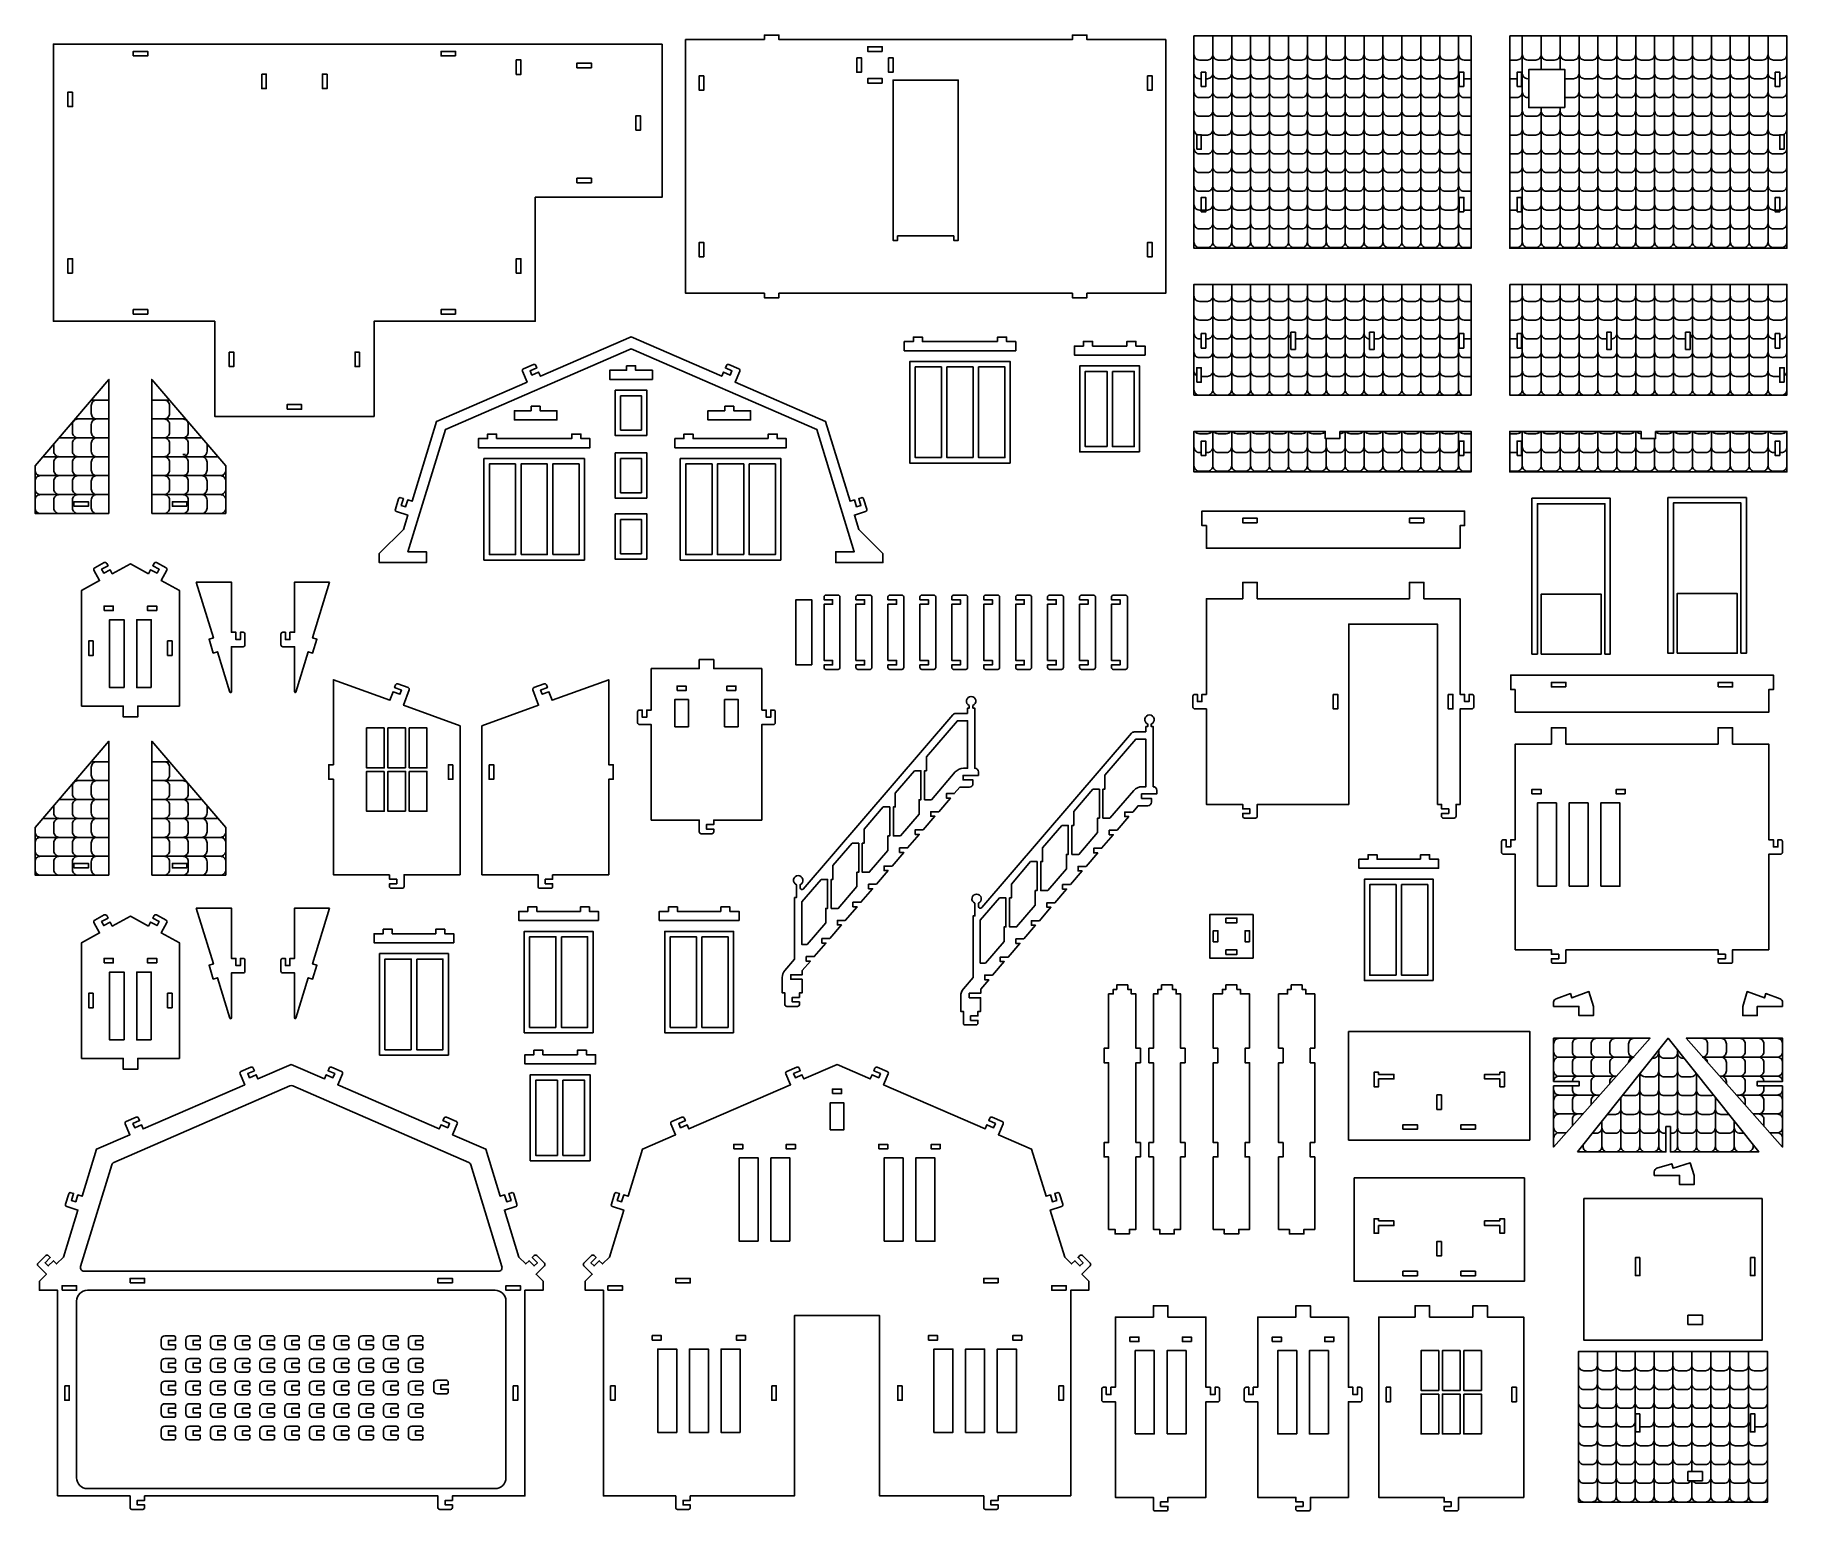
# Model space of a CAD drawing. Extents: x -1687 to 2955, y 205 to 4115.
import ezdxf

# ---------------------------------------------------------------- set-up
doc = ezdxf.new("R2010")
doc.units = 0
doc.header["$MEASUREMENT"] = 0
doc.layers.add('LAYER1', color=18, linetype='CONTINUOUS')

msp = doc.modelspace()

# ---------------------------------------------------------------- linework, layer by layer
at = {"layer": 'LAYER1'}
for points in [[(-25.6, 4091.4), (-1638.4, 4091.4), (-1638.4, 3357), (-1211.2, 3357), (-1211.2, 3105), (-788.8, 3105), (-788.8, 3357), (-361.6, 3357), (-361.6, 3685.8), (-25.6, 3685.8)], [(245.5, 4103.5), (245.5, 4115.5), (283.9, 4115.5), (283.9, 4103.5), (1061.5, 4103.5), (1061.5, 4115.5), (1099.9, 4115.5), (1099.9, 4103.5), (1308.7, 4103.5), (1308.7, 3431.5), (1099.9, 3431.5), (1099.9, 3419.5), (1061.5, 3419.5), (1061.5, 3431.5), (283.9, 3431.5), (283.9, 3419.5), (245.5, 3419.5), (245.5, 3431.5), (36.7, 3431.5), (36.7, 4103.5)], [(2118, 4113.1), (1383.6, 4113.1), (1383.6, 3550.8), (2118, 3550.8)], [(2220.5, 4113.1), (2954.9, 4113.1), (2954.9, 3550.8), (2220.5, 3550.8)], [(-1427.2, 4060.2), (-1427.2, 4072.2), (-1388.8, 4072.2), (-1388.8, 4060.2)], [(-572.8, 4060.2), (-572.8, 4072.2), (-611.2, 4072.2), (-611.2, 4060.2)], [(-412, 4011), (-400, 4011), (-400, 4049.4), (-412, 4049.4)], [(-212.8, 4029), (-212.8, 4041), (-251.2, 4041), (-251.2, 4029)], [(490.3, 4055.5), (502.3, 4055.5), (502.3, 4017.1), (490.3, 4017.1)], [(557.5, 4072.3), (557.5, 4084.3), (519.1, 4084.3), (519.1, 4072.3)], [(574.3, 4055.5), (586.3, 4055.5), (586.3, 4017.1), (574.3, 4017.1)], [(-1086.4, 4012.2), (-1086.4, 3973.8), (-1074.4, 3973.8), (-1074.4, 4012.2)], [(-913.6, 4012.2), (-913.6, 3973.8), (-925.6, 3973.8), (-925.6, 4012.2)], [(84.7, 4007.5), (72.7, 4007.5), (72.7, 3969.1), (84.7, 3969.1)], [(557.5, 3988.3), (557.5, 4000.3), (519.1, 4000.3), (519.1, 3988.3)], [(598.3, 3583.3), (598.3, 3571.3), (586.3, 3571.3), (586.3, 3996.1), (759.1, 3996.1), (759.1, 3571.3), (747.1, 3571.3), (747.1, 3583.3)], [(1260.7, 4007.5), (1272.7, 4007.5), (1272.7, 3969.1), (1260.7, 3969.1)], [(1402.8, 3978.7), (1414.8, 3978.7), (1414.8, 4017.1), (1402.8, 4017.1)], [(2098.8, 3978.7), (2086.8, 3978.7), (2086.8, 4017.1), (2098.8, 4017.1)], [(2239.7, 3978.7), (2251.7, 3978.7), (2251.7, 4017.1), (2239.7, 4017.1)], [(2366.6, 3923.1), (2270.9, 3923.1), (2270.9, 4024.1), (2366.6, 4024.1)], [(2935.7, 3978.7), (2923.7, 3978.7), (2923.7, 4017.1), (2935.7, 4017.1)], [(-1588, 3964.2), (-1600, 3964.2), (-1600, 3925.8), (-1588, 3925.8)], [(-95.2, 3863.4), (-83.2, 3863.4), (-83.2, 3901.8), (-95.2, 3901.8)], [(1390.8, 3812.8), (1402.8, 3812.8), (1402.8, 3851.2), (1390.8, 3851.2)], [(2947.7, 3812.8), (2935.7, 3812.8), (2935.7, 3851.2), (2947.7, 3851.2)], [(-212.8, 3724.2), (-212.8, 3736.2), (-251.2, 3736.2), (-251.2, 3724.2)], [(1402.8, 3646.8), (1414.8, 3646.8), (1414.8, 3685.2), (1402.8, 3685.2)], [(2098.8, 3646.8), (2086.8, 3646.8), (2086.8, 3685.2), (2098.8, 3685.2)], [(2239.7, 3646.8), (2251.7, 3646.8), (2251.7, 3685.2), (2239.7, 3685.2)], [(2935.7, 3646.8), (2923.7, 3646.8), (2923.7, 3685.2), (2935.7, 3685.2)], [(84.7, 3527.5), (72.7, 3527.5), (72.7, 3565.9), (84.7, 3565.9)], [(1260.7, 3527.5), (1272.7, 3527.5), (1272.7, 3565.9), (1260.7, 3565.9)], [(-1588, 3484.2), (-1600, 3484.2), (-1600, 3522.6), (-1588, 3522.6)], [(-412, 3484.2), (-400, 3484.2), (-400, 3522.6), (-412, 3522.6)], [(2118, 3454.8), (1383.6, 3454.8), (1383.6, 3161.5), (2118, 3161.5)], [(2220.5, 3454.8), (2954.9, 3454.8), (2954.9, 3161.5), (2220.5, 3161.5)], [(-1427.2, 3376.2), (-1427.2, 3388.2), (-1388.8, 3388.2), (-1388.8, 3376.2)], [(-572.8, 3376.2), (-572.8, 3388.2), (-611.2, 3388.2), (-611.2, 3376.2)], [(863.3, 3303.2), (863.3, 3315.2), (887.3, 3315.2), (887.3, 3303.2), (911.3, 3303.2), (911.3, 3279.2), (616.1, 3279.2), (616.1, 3303.2), (640.1, 3303.2), (640.1, 3315.2), (664.1, 3315.2), (664.1, 3303.2)], [(1206, 3291.6), (1206, 3303.6), (1230, 3303.6), (1230, 3291.6), (1254, 3291.6), (1254, 3267.6), (1066.8, 3267.6), (1066.8, 3291.6), (1090.8, 3291.6), (1090.8, 3303.6), (1114.8, 3303.6), (1114.8, 3291.6)], [(1402.8, 3286.2), (1414.8, 3286.2), (1414.8, 3324.6), (1402.8, 3324.6)], [(1640.4, 3328.2), (1652.4, 3328.2), (1652.4, 3282.5), (1640.4, 3282.5)], [(1849.2, 3328.2), (1861.2, 3328.2), (1861.2, 3282.5), (1849.2, 3282.5)], [(2098.8, 3286.2), (2086.8, 3286.2), (2086.8, 3324.6), (2098.8, 3324.6)], [(2239.7, 3286.2), (2251.7, 3286.2), (2251.7, 3324.6), (2239.7, 3324.6)], [(2489.3, 3328.2), (2477.3, 3328.2), (2477.3, 3282.5), (2489.3, 3282.5)], [(2698.1, 3328.2), (2686.1, 3328.2), (2686.1, 3282.5), (2698.1, 3282.5)], [(2935.7, 3286.2), (2923.7, 3286.2), (2923.7, 3324.6), (2935.7, 3324.6)], [(-1172.8, 3275.4), (-1160.8, 3275.4), (-1160.8, 3237), (-1172.8, 3237)], [(-827.2, 3275.4), (-839.2, 3275.4), (-839.2, 3237), (-827.2, 3237)], [(896.9, 2981.6), (630.5, 2981.6), (630.5, 3250.4), (896.9, 3250.4)], [(-119.9, 3239.2), (-95.9, 3239.2), (-95.9, 3227.2), (-51.5, 3227.2), (-51.5, 3203.2), (-164.3, 3203.2), (-164.3, 3227.2), (-119.9, 3227.2)], [(714.5, 2996), (644.9, 2996), (644.9, 3236), (714.5, 3236)], [(798.5, 2996), (728.9, 2996), (728.9, 3236), (798.5, 3236)], [(812.9, 3236), (882.5, 3236), (882.5, 2996), (812.9, 2996)], [(1239.6, 3010.8), (1081.2, 3010.8), (1081.2, 3238.8), (1239.6, 3238.8)], [(1153.2, 3025.2), (1095.6, 3025.2), (1095.6, 3224.4), (1153.2, 3224.4)], [(1167.6, 3224.4), (1225.2, 3224.4), (1225.2, 3025.2), (1167.6, 3025.2)], [(1390.8, 3195.6), (1402.8, 3195.6), (1402.8, 3234), (1390.8, 3234)], [(2947.7, 3195.6), (2935.7, 3195.6), (2935.7, 3234), (2947.7, 3234)], [(-65.9, 3054.4), (-149.9, 3054.4), (-149.9, 3174.4), (-65.9, 3174.4)], [(-135.5, 3160), (-80.3, 3160), (-80.3, 3068.8), (-135.5, 3068.8)], [(-1019.2, 3124.2), (-1019.2, 3136.2), (-980.8, 3136.2), (-980.8, 3124.2)], [(-372.8, 3132), (-348.8, 3132), (-348.8, 3120), (-304.4, 3120), (-304.4, 3096), (-417.2, 3096), (-417.2, 3120), (-372.8, 3120)], [(140.3, 3132), (164.3, 3132), (164.3, 3120), (208.7, 3120), (208.7, 3096), (95.9, 3096), (95.9, 3120), (140.3, 3120)], [(1770, 3065.5), (1770, 3046.3), (1731.6, 3046.3), (1731.6, 3065.5), (1383.6, 3065.5), (1383.6, 2958.1), (2118, 2958.1), (2118, 3065.5)], [(2606.9, 3065.5), (2954.9, 3065.5), (2954.9, 2958.1), (2220.5, 2958.1), (2220.5, 3065.5), (2568.5, 3065.5), (2568.5, 3046.3), (2606.9, 3046.3)], [(-464.2, 3046.2), (-464.2, 3058.2), (-488.2, 3058.2), (-488.2, 3046.2), (-512.2, 3046.2), (-512.2, 3022.2), (-217, 3022.2), (-217, 3046.2), (-241, 3046.2), (-241, 3058.2), (-265, 3058.2), (-265, 3046.2)], [(255.4, 3046.2), (255.4, 3058.2), (279.4, 3058.2), (279.4, 3046.2), (303.4, 3046.2), (303.4, 3022.2), (8.2, 3022.2), (8.2, 3046.2), (32.2, 3046.2), (32.2, 3058.2), (56.2, 3058.2), (56.2, 3046.2)], [(1402.8, 3001.1), (1414.8, 3001.1), (1414.8, 3039.5), (1402.8, 3039.5)], [(2098.8, 3001.1), (2086.8, 3001.1), (2086.8, 3039.5), (2098.8, 3039.5)], [(2239.7, 3001.1), (2251.7, 3001.1), (2251.7, 3039.5), (2239.7, 3039.5)], [(2935.7, 3001.1), (2923.7, 3001.1), (2923.7, 3039.5), (2935.7, 3039.5)], [(-497.8, 2724.6), (-231.4, 2724.6), (-231.4, 2993.4), (-497.8, 2993.4)], [(-413.8, 2979), (-483.4, 2979), (-483.4, 2739), (-413.8, 2739)], [(-399.4, 2739), (-329.8, 2739), (-329.8, 2979), (-399.4, 2979)], [(-315.4, 2739), (-245.8, 2739), (-245.8, 2979), (-315.4, 2979)], [(-65.9, 2888.4), (-149.9, 2888.4), (-149.9, 3008.4), (-65.9, 3008.4)], [(-135.5, 2994), (-80.3, 2994), (-80.3, 2902.8), (-135.5, 2902.8)], [(289, 2724.6), (22.6, 2724.6), (22.6, 2993.4), (289, 2993.4)], [(106.6, 2739), (37, 2739), (37, 2979), (106.6, 2979)], [(190.6, 2739), (121, 2739), (121, 2979), (190.6, 2979)], [(205, 2979), (274.6, 2979), (274.6, 2739), (205, 2739)], [(-1584.2, 2867.1), (-1584.2, 2879.1), (-1545.8, 2879.1), (-1545.8, 2867.1)], [(-1284.9, 2867.1), (-1284.9, 2879.1), (-1323.3, 2879.1), (-1323.3, 2867.1)], [(2472.5, 2475.4), (2472.5, 2873.8), (2293.7, 2873.8), (2293.7, 2475.4), (2279.3, 2475.4), (2279.3, 2888.2), (2486.9, 2888.2), (2486.9, 2475.4)], [(2832.9, 2477.4), (2832.9, 2875.8), (2654.1, 2875.8), (2654.1, 2477.4), (2639.7, 2477.4), (2639.7, 2890.2), (2847.3, 2890.2), (2847.3, 2477.4)], [(-65.9, 2726.8), (-149.9, 2726.8), (-149.9, 2846.8), (-65.9, 2846.8)], [(-135.5, 2832.4), (-80.3, 2832.4), (-80.3, 2741.2), (-135.5, 2741.2)], [(1416.8, 2816), (1416.8, 2756), (2088.8, 2756), (2088.8, 2816), (2100.8, 2816), (2100.8, 2854.4), (1404.8, 2854.4), (1404.8, 2816)], [(1551.2, 2823.2), (1551.2, 2835.2), (1512.8, 2835.2), (1512.8, 2823.2)], [(1954.4, 2823.2), (1954.4, 2835.2), (1992.8, 2835.2), (1992.8, 2823.2)], [(-1504.1, 2590.5), (-1480.1, 2590.5), (-1480.1, 2602.5), (-1504.1, 2602.5)], [(-1364.9, 2590.5), (-1388.9, 2590.5), (-1388.9, 2602.5), (-1364.9, 2602.5)], [(370.7, 2446.7), (328.8, 2446.7), (328.8, 2619.5), (370.7, 2619.5)], [(2303.3, 2475.4), (2462.9, 2475.4), (2462.9, 2633.8), (2303.3, 2633.8)], [(2663.7, 2477.4), (2823.3, 2477.4), (2823.3, 2635.8), (2663.7, 2635.8)], [(-1451.3, 2386.5), (-1489.7, 2386.5), (-1489.7, 2566.5), (-1451.3, 2566.5)], [(-1379.3, 2386.5), (-1417.7, 2386.5), (-1417.7, 2566.5), (-1379.3, 2566.5)], [(-1532.9, 2510.1), (-1544.9, 2510.1), (-1544.9, 2471.7), (-1532.9, 2471.7)], [(-1336.1, 2510.1), (-1324.1, 2510.1), (-1324.1, 2471.7), (-1336.1, 2471.7)], [(2234.9, 2381.2), (2234.9, 2321.2), (2906.9, 2321.2), (2906.9, 2381.2), (2918.9, 2381.2), (2918.9, 2419.6), (2222.9, 2419.6), (2222.9, 2381.2)], [(13.9, 2378.8), (37.9, 2378.8), (37.9, 2390.8), (13.9, 2390.8)], [(169.9, 2378.8), (145.9, 2378.8), (145.9, 2390.8), (169.9, 2390.8)], [(1752.8, 2368.7), (1764.8, 2368.7), (1764.8, 2330.3), (1752.8, 2330.3)], [(2057.6, 2368.7), (2069.6, 2368.7), (2069.6, 2330.3), (2057.6, 2330.3)], [(2369.3, 2388.4), (2369.3, 2400.4), (2330.9, 2400.4), (2330.9, 2388.4)], [(2772.5, 2388.4), (2772.5, 2400.4), (2810.9, 2400.4), (2810.9, 2388.4)], [(7.9, 2282.8), (43.9, 2282.8), (43.9, 2354.8), (7.9, 2354.8)], [(175.9, 2282.8), (139.9, 2282.8), (139.9, 2354.8), (175.9, 2354.8)], [(-761.8, 2279.6), (-808.6, 2279.6), (-808.6, 2174), (-761.8, 2174)], [(-705.4, 2174), (-752.2, 2174), (-752.2, 2279.6), (-705.4, 2279.6)], [(-695.8, 2279.6), (-649, 2279.6), (-649, 2174), (-695.8, 2174)], [(-580, 2182.4), (-592, 2182.4), (-592, 2144), (-580, 2144)], [(-484, 2182.4), (-472, 2182.4), (-472, 2144), (-484, 2144)], [(-761.8, 2164.4), (-808.6, 2164.4), (-808.6, 2058.8), (-761.8, 2058.8)], [(-705.4, 2058.8), (-752.2, 2058.8), (-752.2, 2164.4), (-705.4, 2164.4)], [(-695.8, 2164.4), (-649, 2164.4), (-649, 2058.8), (-695.8, 2058.8)], [(642.9, 2166.4), (660.1, 2166.4), (660.1, 2089.6), (655.3, 2089.6), (655.3, 2051.2), (605.8, 1993.6), (587.2, 1993.6), (587.2, 2070.4), (592, 2070.4), (592, 2107.2)], [(1115.8, 2117.5), (1132.9, 2117.5), (1132.9, 2040.7), (1128.1, 2040.7), (1128.1, 2002.3), (1078.6, 1944.7), (1060.1, 1944.7), (1060.1, 2021.5), (1064.9, 2021.5), (1064.9, 2058.2)], [(2279.3, 2104.9), (2303.3, 2104.9), (2303.3, 2116.9), (2279.3, 2116.9)], [(2526.5, 2104.9), (2502.5, 2104.9), (2502.5, 2116.9), (2526.5, 2116.9)], [(560.5, 2070.4), (577.6, 2070.4), (577.6, 1993.6), (572.8, 1993.6), (572.8, 1955.2), (523.4, 1897.6), (504.8, 1897.6), (504.8, 1974.4), (509.6, 1974.4), (509.6, 2011.2)], [(2293.7, 1860.1), (2344.1, 1860.1), (2344.1, 2080.9), (2293.7, 2080.9)], [(2377.7, 1860.1), (2428.1, 1860.1), (2428.1, 2080.9), (2377.7, 2080.9)], [(2461.7, 1860.1), (2512.1, 1860.1), (2512.1, 2080.9), (2461.7, 2080.9)], [(1033.3, 2021.5), (1050.5, 2021.5), (1050.5, 1944.7), (1045.7, 1944.7), (1045.7, 1906.3), (996.2, 1848.7), (977.6, 1848.7), (977.6, 1925.5), (982.4, 1925.5), (982.4, 1962.2)], [(478, 1974.4), (495.2, 1974.4), (495.2, 1897.6), (490.4, 1897.6), (490.4, 1859.2), (440.9, 1801.6), (422.3, 1801.6), (422.3, 1878.4), (427.1, 1878.4), (427.1, 1915.2)], [(-1584.2, 1908.9), (-1584.2, 1920.9), (-1545.8, 1920.9), (-1545.8, 1908.9)], [(-1284.9, 1908.9), (-1284.9, 1920.9), (-1323.3, 1920.9), (-1323.3, 1908.9)], [(950.8, 1925.5), (968, 1925.5), (968, 1848.7), (963.2, 1848.7), (963.2, 1810.3), (913.7, 1752.7), (895.1, 1752.7), (895.1, 1829.5), (899.9, 1829.5), (899.9, 1866.2)], [(1984, 1931.8), (1984, 1943.8), (2008, 1943.8), (2008, 1931.8), (2032, 1931.8), (2032, 1907.8), (1820.8, 1907.8), (1820.8, 1931.8), (1844.8, 1931.8), (1844.8, 1943.8), (1868.8, 1943.8), (1868.8, 1931.8)], [(395.5, 1878.4), (412.7, 1878.4), (412.7, 1801.6), (407.9, 1801.6), (407.9, 1763.2), (358.4, 1705.6), (344.6, 1705.6), (344.6, 1819.2)], [(2017.6, 1610.2), (1835.2, 1610.2), (1835.2, 1879), (2017.6, 1879)], [(1919.2, 1624.6), (1849.6, 1624.6), (1849.6, 1864.6), (1919.2, 1864.6)], [(1933.6, 1864.6), (2003.2, 1864.6), (2003.2, 1624.6), (1933.6, 1624.6)], [(868.3, 1829.5), (885.5, 1829.5), (885.5, 1752.7), (880.7, 1752.7), (880.7, 1714.3), (831.2, 1656.7), (817.4, 1656.7), (817.4, 1770.2)], [(-242.3, 1793.6), (-242.3, 1805.6), (-218.3, 1805.6), (-218.3, 1793.6), (-194.3, 1793.6), (-194.3, 1769.6), (-405.5, 1769.6), (-405.5, 1793.6), (-381.5, 1793.6), (-381.5, 1805.6), (-357.5, 1805.6), (-357.5, 1793.6)], [(130.1, 1793.6), (130.1, 1805.6), (154.1, 1805.6), (154.1, 1793.6), (178.1, 1793.6), (178.1, 1769.6), (-33.1, 1769.6), (-33.1, 1793.6), (-9.1, 1793.6), (-9.1, 1805.6), (14.9, 1805.6), (14.9, 1793.6)], [(1540.5, 1670.2), (1425.3, 1670.2), (1425.3, 1785.4), (1540.5, 1785.4)], [(1468.5, 1775.8), (1497.3, 1775.8), (1497.3, 1763.8), (1468.5, 1763.8)], [(-625.6, 1734.5), (-625.6, 1746.5), (-601.6, 1746.5), (-601.6, 1734.5), (-577.6, 1734.5), (-577.6, 1710.5), (-788.8, 1710.5), (-788.8, 1734.5), (-764.8, 1734.5), (-764.8, 1746.5), (-740.8, 1746.5), (-740.8, 1734.5)], [(-208.7, 1472), (-391.1, 1472), (-391.1, 1740.8), (-208.7, 1740.8)], [(-307.1, 1486.4), (-376.7, 1486.4), (-376.7, 1726.4), (-307.1, 1726.4)], [(-292.7, 1726.4), (-223.1, 1726.4), (-223.1, 1486.4), (-292.7, 1486.4)], [(163.7, 1472), (-18.7, 1472), (-18.7, 1740.8), (163.7, 1740.8)], [(65.3, 1486.4), (-4.3, 1486.4), (-4.3, 1726.4), (65.3, 1726.4)], [(79.7, 1726.4), (149.3, 1726.4), (149.3, 1486.4), (79.7, 1486.4)], [(1434.9, 1713.4), (1434.9, 1742.2), (1446.9, 1742.2), (1446.9, 1713.4)], [(1530.9, 1713.4), (1530.9, 1742.2), (1518.9, 1742.2), (1518.9, 1713.4)], [(-592, 1412.9), (-774.4, 1412.9), (-774.4, 1681.7), (-592, 1681.7)], [(1468.5, 1679.8), (1497.3, 1679.8), (1497.3, 1691.8), (1468.5, 1691.8)], [(-1504.1, 1657.1), (-1480.1, 1657.1), (-1480.1, 1669.1), (-1504.1, 1669.1)], [(-1451.3, 1453.1), (-1489.7, 1453.1), (-1489.7, 1633.1), (-1451.3, 1633.1)], [(-1379.3, 1453.1), (-1417.7, 1453.1), (-1417.7, 1633.1), (-1379.3, 1633.1)], [(-1364.9, 1657.1), (-1388.9, 1657.1), (-1388.9, 1669.1), (-1364.9, 1669.1)], [(-690.4, 1427.3), (-760, 1427.3), (-760, 1667.3), (-690.4, 1667.3)], [(-676, 1667.3), (-606.4, 1667.3), (-606.4, 1427.3), (-676, 1427.3)], [(1229.6, 1181.4), (1229.6, 1392.6), (1241.6, 1392.6), (1241.6, 1431), (1229.6, 1431), (1229.6, 1575), (1217.6, 1575), (1217.6, 1587), (1208, 1587), (1208, 1599), (1179.2, 1599), (1179.2, 1587), (1169.6, 1587), (1169.6, 1575), (1157.6, 1575), (1157.6, 1431), (1145.6, 1431), (1145.6, 1392.6), (1157.6, 1392.6), (1157.6, 1181.4), (1145.6, 1181.4), (1145.6, 1143), (1157.6, 1143), (1157.6, 951), (1174.4, 951), (1174.4, 939), (1212.8, 939), (1212.8, 951), (1229.6, 951), (1229.6, 1143), (1241.6, 1143), (1241.6, 1181.4)], [(1276.2, 1181.4), (1276.2, 1392.6), (1264.2, 1392.6), (1264.2, 1431), (1276.2, 1431), (1276.2, 1575), (1288.2, 1575), (1288.2, 1587), (1297.8, 1587), (1297.8, 1599), (1326.6, 1599), (1326.6, 1587), (1336.2, 1587), (1336.2, 1575), (1348.2, 1575), (1348.2, 1431), (1360.2, 1431), (1360.2, 1392.6), (1348.2, 1392.6), (1348.2, 1181.4), (1360.2, 1181.4), (1360.2, 1143), (1348.2, 1143), (1348.2, 951), (1331.4, 951), (1331.4, 939), (1293, 939), (1293, 951), (1276.2, 951), (1276.2, 1143), (1264.2, 1143), (1264.2, 1181.4)], [(1530.9, 1431), (1518.9, 1431), (1518.9, 1392.6), (1530.9, 1392.6), (1530.9, 1181.4), (1518.9, 1181.4), (1518.9, 1143), (1530.9, 1143), (1530.9, 951), (1502.1, 951), (1502.1, 939), (1463.7, 939), (1463.7, 951), (1434.9, 951), (1434.9, 1143), (1446.9, 1143), (1446.9, 1181.4), (1434.9, 1181.4), (1434.9, 1392.6), (1446.9, 1392.6), (1446.9, 1431), (1434.9, 1431), (1434.9, 1575), (1458.9, 1575), (1458.9, 1587), (1468.5, 1587), (1468.5, 1599), (1497.3, 1599), (1497.3, 1587), (1506.9, 1587), (1506.9, 1575), (1530.9, 1575)], [(1607.7, 1431), (1619.7, 1431), (1619.7, 1392.6), (1607.7, 1392.6), (1607.7, 1181.4), (1619.7, 1181.4), (1619.7, 1143), (1607.7, 1143), (1607.7, 951), (1636.5, 951), (1636.5, 939), (1674.9, 939), (1674.9, 951), (1703.7, 951), (1703.7, 1143), (1691.7, 1143), (1691.7, 1181.4), (1703.7, 1181.4), (1703.7, 1392.6), (1691.7, 1392.6), (1691.7, 1431), (1703.7, 1431), (1703.7, 1575), (1679.7, 1575), (1679.7, 1587), (1670.1, 1587), (1670.1, 1599), (1641.3, 1599), (1641.3, 1587), (1631.7, 1587), (1631.7, 1575), (1607.7, 1575)], [(-1532.9, 1576.7), (-1544.9, 1576.7), (-1544.9, 1538.3), (-1532.9, 1538.3)], [(-1336.1, 1576.7), (-1324.1, 1576.7), (-1324.1, 1538.3), (-1336.1, 1538.3)], [(1793.5, 1475.7), (2273.5, 1475.7), (2273.5, 1187.7), (1793.5, 1187.7)], [(2336.7, 1331.4), (2403.9, 1331.4), (2403.9, 1343.4), (2336.7, 1343.4), (2336.7, 1457.4), (2592.1, 1457.4), (2336.7, 1169.4)], [(2400.1, 1156.5), (2640.1, 1457.4), (2880.1, 1156.5), (2646.1, 1156.5), (2646.1, 1223.7), (2634.1, 1223.7), (2634.1, 1156.5)], [(2943.5, 1331.4), (2876.3, 1331.4), (2876.3, 1343.4), (2943.5, 1343.4), (2943.5, 1457.4), (2688.1, 1457.4), (2943.5, 1169.4)], [(-250.1, 1413.7), (-250.1, 1425.7), (-226.1, 1425.7), (-226.1, 1413.7), (-202.1, 1413.7), (-202.1, 1389.7), (-389.3, 1389.7), (-389.3, 1413.7), (-365.3, 1413.7), (-365.3, 1425.7), (-341.3, 1425.7), (-341.3, 1413.7)], [(-216.5, 1132.9), (-374.9, 1132.9), (-374.9, 1360.9), (-216.5, 1360.9)], [(-302.9, 1147.3), (-360.5, 1147.3), (-360.5, 1346.5), (-302.9, 1346.5)], [(-288.5, 1346.5), (-230.9, 1346.5), (-230.9, 1147.3), (-288.5, 1147.3)], [(1872.7, 1361.7), (1913.4, 1361.7), (1913.4, 1349.7), (1872.7, 1349.7), (1872.7, 1329.3), (1860.7, 1329.3), (1860.7, 1367.7), (1872.7, 1367.7)], [(2194.3, 1361.7), (2153.7, 1361.7), (2153.7, 1349.7), (2194.3, 1349.7), (2194.3, 1329.3), (2206.3, 1329.3), (2206.3, 1367.7), (2194.3, 1367.7)], [(425.8, 1310.8), (449.8, 1310.8), (449.8, 1322.8), (425.8, 1322.8)], [(2039.5, 1307.5), (2027.5, 1307.5), (2027.5, 1269.1), (2039.5, 1269.1)], [(419.8, 1214.8), (455.8, 1214.8), (455.8, 1286.8), (419.8, 1286.8)], [(1937.5, 1216.5), (1937.5, 1228.5), (1975.9, 1228.5), (1975.9, 1216.5)], [(2129.5, 1216.5), (2129.5, 1228.5), (2091.1, 1228.5), (2091.1, 1216.5)], [(164.2, 1164.4), (188.2, 1164.4), (188.2, 1176.4), (164.2, 1176.4)], [(327.4, 1164.4), (303.4, 1164.4), (303.4, 1176.4), (327.4, 1176.4)], [(548.2, 1164.4), (572.2, 1164.4), (572.2, 1176.4), (548.2, 1176.4)], [(711.4, 1164.4), (687.4, 1164.4), (687.4, 1176.4), (711.4, 1176.4)], [(229, 919.6), (178.6, 919.6), (178.6, 1140.4), (229, 1140.4)], [(313, 919.6), (262.6, 919.6), (262.6, 1140.4), (313, 1140.4)], [(562.6, 919.6), (613, 919.6), (613, 1140.4), (562.6, 1140.4)], [(646.6, 919.6), (697, 919.6), (697, 1140.4), (646.6, 1140.4)], [(1807.9, 1087.5), (2259.1, 1087.5), (2259.1, 813.9), (1807.9, 813.9)], [(2889.2, 1032.9), (2416.8, 1032.9), (2416.8, 657.5), (2889.2, 657.5)], [(1872.7, 973.5), (1913.4, 973.5), (1913.4, 961.5), (1872.7, 961.5), (1872.7, 941.1), (1860.7, 941.1), (1860.7, 979.5), (1872.7, 979.5)], [(2194.3, 973.5), (2153.7, 973.5), (2153.7, 961.5), (2194.3, 961.5), (2194.3, 941.1), (2206.3, 941.1), (2206.3, 979.5), (2194.3, 979.5)], [(2039.5, 919.3), (2027.5, 919.3), (2027.5, 880.9), (2039.5, 880.9)], [(1937.5, 828.3), (1937.5, 840.3), (1975.9, 840.3), (1975.9, 828.3)], [(2129.5, 828.3), (2129.5, 840.3), (2091.1, 840.3), (2091.1, 828.3)], [(2565.2, 876.7), (2553.2, 876.7), (2553.2, 828.7), (2565.2, 828.7)], [(2858, 876.7), (2870, 876.7), (2870, 828.7), (2858, 828.7)], [(-1615.6, 790), (-1615.6, 802), (-1577.2, 802), (-1577.2, 790)], [(-1435.6, 809.2), (-1435.6, 821.2), (-1397.2, 821.2), (-1397.2, 809.2)], [(-581.2, 809.2), (-581.2, 821.2), (-619.6, 821.2), (-619.6, 809.2)], [(-401.2, 790), (-401.2, 802), (-439.6, 802), (-439.6, 790)], [(-169.4, 790), (-169.4, 802), (-131, 802), (-131, 790)], [(10.6, 809.2), (10.6, 821.2), (49, 821.2), (49, 809.2)], [(865, 809.2), (865, 821.2), (826.6, 821.2), (826.6, 809.2)], [(1045, 790), (1045, 802), (1006.6, 802), (1006.6, 790)], [(2692.4, 699.3), (2730.8, 699.3), (2730.8, 723.7), (2692.4, 723.7)], [(-51.8, 658), (-27.8, 658), (-27.8, 670), (-51.8, 670)], [(195.4, 658), (171.4, 658), (171.4, 670), (195.4, 670)], [(680.2, 658), (704.2, 658), (704.2, 670), (680.2, 670)], [(927.4, 658), (903.4, 658), (903.4, 670), (927.4, 670)], [(1213.8, 654), (1237.8, 654), (1237.8, 666), (1213.8, 666)], [(1377, 654), (1353, 654), (1353, 666), (1377, 666)], [(1591.2, 654), (1615.2, 654), (1615.2, 666), (1591.2, 666)], [(1754.4, 654), (1730.4, 654), (1730.4, 666), (1754.4, 666)], [(13, 413.2), (-37.4, 413.2), (-37.4, 634), (13, 634)], [(97, 413.2), (46.6, 413.2), (46.6, 634), (97, 634)], [(181, 413.2), (130.6, 413.2), (130.6, 634), (181, 634)], [(694.6, 413.2), (745, 413.2), (745, 634), (694.6, 634)], [(778.6, 413.2), (829, 413.2), (829, 634), (778.6, 634)], [(862.6, 413.2), (913, 413.2), (913, 634), (862.6, 634)], [(1228.2, 409.2), (1278.6, 409.2), (1278.6, 630), (1228.2, 630)], [(1312.2, 409.2), (1362.6, 409.2), (1362.6, 630), (1312.2, 630)], [(1656, 409.2), (1605.6, 409.2), (1605.6, 630), (1656, 630)], [(1740, 409.2), (1689.6, 409.2), (1689.6, 630), (1740, 630)], [(2032.4, 630), (1985.6, 630), (1985.6, 524.4), (2032.4, 524.4)], [(2088.8, 524.4), (2042, 524.4), (2042, 630), (2088.8, 630)], [(2098.4, 630), (2145.2, 630), (2145.2, 524.4), (2098.4, 524.4)], [(2402.4, 228.9), (2903.6, 228.9), (2903.6, 627.3), (2402.4, 627.3)], [(-1608.4, 536.8), (-1596.4, 536.8), (-1596.4, 498.4), (-1608.4, 498.4)], [(-420.4, 536.8), (-408.4, 536.8), (-408.4, 498.4), (-420.4, 498.4)], [(-162.2, 536.8), (-150.2, 536.8), (-150.2, 498.4), (-162.2, 498.4)], [(265, 536.8), (277, 536.8), (277, 498.4), (265, 498.4)], [(610.6, 536.8), (598.6, 536.8), (598.6, 498.4), (610.6, 498.4)], [(1025.8, 536.8), (1037.8, 536.8), (1037.8, 498.4), (1025.8, 498.4)], [(1892.6, 532.8), (1904.6, 532.8), (1904.6, 494.4), (1892.6, 494.4)], [(2032.4, 514.8), (1985.6, 514.8), (1985.6, 409.2), (2032.4, 409.2)], [(2088.8, 409.2), (2042, 409.2), (2042, 514.8), (2088.8, 514.8)], [(2098.4, 514.8), (2145.2, 514.8), (2145.2, 409.2), (2098.4, 409.2)], [(2238.2, 532.8), (2226.2, 532.8), (2226.2, 494.4), (2238.2, 494.4)], [(2565.2, 462.5), (2553.2, 462.5), (2553.2, 414.5), (2565.2, 414.5)], [(2858, 462.5), (2870, 462.5), (2870, 414.5), (2858, 414.5)], [(2692.4, 285.1), (2730.8, 285.1), (2730.8, 309.5), (2692.4, 309.5)]]:
    msp.add_lwpolyline(points, close=True, dxfattribs=at)
for points in [[(1433.6, 4113.1), (1433.6, 4063.7, -0.414214), (1419.2, 4049.3), (1398, 4049.3, -0.414214), (1383.6, 4063.7), (1383.6, 4113.1)], [(1433.6, 4113.1), (1433.6, 4063.7, 0.414214), (1448, 4049.3), (1469.3, 4049.3, 0.414214), (1483.7, 4063.7), (1483.7, 4113.1)], [(1533.8, 4113.1), (1533.8, 4063.7, -0.414214), (1519.4, 4049.3), (1498.1, 4049.3, -0.414214), (1483.7, 4063.7), (1483.7, 4113.1)], [(1533.8, 4113.1), (1533.8, 4063.7, 0.414214), (1548.2, 4049.3), (1569.5, 4049.3, 0.414214), (1583.9, 4063.7), (1583.9, 4113.1)], [(1634, 4113.1), (1634, 4063.7, -0.414214), (1619.6, 4049.3), (1598.3, 4049.3, -0.414214), (1583.9, 4063.7), (1583.9, 4113.1)], [(1634, 4113.1), (1634, 4063.7, 0.414214), (1648.4, 4049.3), (1669.7, 4049.3, 0.414214), (1684.1, 4063.7), (1684.1, 4113.1)], [(1734.2, 4113.1), (1734.2, 4063.7, -0.414214), (1719.8, 4049.3), (1698.5, 4049.3, -0.414214), (1684.1, 4063.7), (1684.1, 4113.1)], [(1734.2, 4113.1), (1734.2, 4063.7, 0.414214), (1748.6, 4049.3), (1769.9, 4049.3, 0.414214), (1784.3, 4063.7), (1784.3, 4113.1)], [(1834.4, 4113.1), (1834.4, 4063.7, -0.414214), (1820, 4049.3), (1798.7, 4049.3, -0.414214), (1784.3, 4063.7), (1784.3, 4113.1)], [(1834.4, 4113.1), (1834.4, 4063.7, 0.414214), (1848.8, 4049.3), (1870.1, 4049.3, 0.414214), (1884.5, 4063.7), (1884.5, 4113.1)], [(1934.6, 4113.1), (1934.6, 4063.7, -0.414214), (1920.2, 4049.3), (1898.9, 4049.3, -0.414214), (1884.5, 4063.7), (1884.5, 4113.1)], [(1934.6, 4113.1), (1934.6, 4063.7, 0.414214), (1949, 4049.3), (1970.3, 4049.3, 0.414214), (1984.7, 4063.7), (1984.7, 4113.1)], [(2034.8, 4113.1), (2034.8, 4063.7, -0.414214), (2020.4, 4049.3), (1999.1, 4049.3, -0.414214), (1984.7, 4063.7), (1984.7, 4113.1)], [(2034.8, 4113.1), (2034.8, 4063.7, 0.414214), (2049.2, 4049.3), (2070.5, 4049.3, 0.414214), (2084.9, 4063.7), (2084.9, 4113.1)], [(2118, 4049.3), (2099.3, 4049.3, -0.414214), (2084.9, 4063.7), (2084.9, 4113.1)], [(2220.5, 4049.3), (2239.2, 4049.3, 0.414214), (2253.6, 4063.7), (2253.6, 4113.1)], [(2303.7, 4113.1), (2303.7, 4063.7, -0.414214), (2289.3, 4049.3), (2268, 4049.3, -0.414214), (2253.6, 4063.7), (2253.6, 4113.1)], [(2303.7, 4113.1), (2303.7, 4063.7, 0.414214), (2318.1, 4049.3), (2339.4, 4049.3, 0.414214), (2353.8, 4063.7), (2353.8, 4113.1)], [(2403.9, 4113.1), (2403.9, 4063.7, -0.414214), (2389.5, 4049.3), (2368.2, 4049.3, -0.414214), (2353.8, 4063.7), (2353.8, 4113.1)], [(2403.9, 4113.1), (2403.9, 4063.7, 0.414214), (2418.3, 4049.3), (2439.6, 4049.3, 0.414214), (2454, 4063.7), (2454, 4113.1)], [(2504.1, 4113.1), (2504.1, 4063.7, -0.414214), (2489.7, 4049.3), (2468.4, 4049.3, -0.414214), (2454, 4063.7), (2454, 4113.1)], [(2504.1, 4113.1), (2504.1, 4063.7, 0.414214), (2518.5, 4049.3), (2539.8, 4049.3, 0.414214), (2554.2, 4063.7), (2554.2, 4113.1)], [(2604.3, 4113.1), (2604.3, 4063.7, -0.414214), (2589.9, 4049.3), (2568.6, 4049.3, -0.414214), (2554.2, 4063.7), (2554.2, 4113.1)], [(2604.3, 4113.1), (2604.3, 4063.7, 0.414214), (2618.7, 4049.3), (2640, 4049.3, 0.414214), (2654.4, 4063.7), (2654.4, 4113.1)], [(2704.5, 4113.1), (2704.5, 4063.7, -0.414214), (2690.1, 4049.3), (2668.8, 4049.3, -0.414214), (2654.4, 4063.7), (2654.4, 4113.1)], [(2704.5, 4113.1), (2704.5, 4063.7, 0.414214), (2718.9, 4049.3), (2740.2, 4049.3, 0.414214), (2754.6, 4063.7), (2754.6, 4113.1)], [(2804.7, 4113.1), (2804.7, 4063.7, -0.414214), (2790.3, 4049.3), (2769, 4049.3, -0.414214), (2754.6, 4063.7), (2754.6, 4113.1)], [(2804.7, 4113.1), (2804.7, 4063.7, 0.414214), (2819.1, 4049.3), (2840.4, 4049.3, 0.414214), (2854.8, 4063.7), (2854.8, 4113.1)], [(2904.9, 4113.1), (2904.9, 4063.7, -0.414214), (2890.5, 4049.3), (2869.2, 4049.3, -0.414214), (2854.8, 4063.7), (2854.8, 4113.1)], [(2904.9, 4113.1), (2904.9, 4063.7, 0.414214), (2919.3, 4049.3), (2940.5, 4049.3, 0.414214), (2954.9, 4063.7), (2954.9, 4113.1)], [(1402.8, 3999.7), (1398, 3999.7, -0.414214), (1383.6, 4014.1), (1383.6, 4063.7)], [(1433.6, 4063.7), (1433.6, 4014.1, -0.414214), (1419.2, 3999.7), (1414.8, 3999.7)], [(1433.6, 4063.7), (1433.6, 4014.1, 0.414214), (1448, 3999.7), (1469.3, 3999.7, 0.414214), (1483.7, 4014.1), (1483.7, 4063.7)], [(1533.8, 4063.7), (1533.8, 4014.1, -0.414214), (1519.4, 3999.7), (1498.1, 3999.7, -0.414214), (1483.7, 4014.1), (1483.7, 4063.7)], [(1533.8, 4063.7), (1533.8, 4014.1, 0.414214), (1548.2, 3999.7), (1569.5, 3999.7, 0.414214), (1583.9, 4014.1), (1583.9, 4063.7)], [(1634, 4063.7), (1634, 4014.1, -0.414214), (1619.6, 3999.7), (1598.3, 3999.7, -0.414214), (1583.9, 4014.1), (1583.9, 4063.7)], [(1634, 4063.7), (1634, 4014.1, 0.414214), (1648.4, 3999.7), (1669.7, 3999.7, 0.414214), (1684.1, 4014.1), (1684.1, 4063.7)], [(1734.2, 4063.7), (1734.2, 4014.1, -0.414214), (1719.8, 3999.7), (1698.5, 3999.7, -0.414214), (1684.1, 4014.1), (1684.1, 4063.7)], [(1734.2, 4063.7), (1734.2, 4014.1, 0.414214), (1748.6, 3999.7), (1769.9, 3999.7, 0.414214), (1784.3, 4014.1), (1784.3, 4063.7)], [(1834.4, 4063.7), (1834.4, 4014.1, -0.414214), (1820, 3999.7), (1798.7, 3999.7, -0.414214), (1784.3, 4014.1), (1784.3, 4063.7)], [(1834.4, 4063.7), (1834.4, 4014.1, 0.414214), (1848.8, 3999.7), (1870.1, 3999.7, 0.414214), (1884.5, 4014.1), (1884.5, 4063.7)], [(1934.6, 4063.7), (1934.6, 4014.1, -0.414214), (1920.2, 3999.7), (1898.9, 3999.7, -0.414214), (1884.5, 4014.1), (1884.5, 4063.7)], [(1934.6, 4063.7), (1934.6, 4014.1, 0.414214), (1949, 3999.7), (1970.3, 3999.7, 0.414214), (1984.7, 4014.1), (1984.7, 4063.7)], [(2034.8, 4063.7), (2034.8, 4014.1, -0.414214), (2020.4, 3999.7), (1999.1, 3999.7, -0.414214), (1984.7, 4014.1), (1984.7, 4063.7)], [(2034.8, 4063.7), (2034.8, 4014.1, 0.414214), (2049.2, 3999.7), (2070.5, 3999.7, 0.414214), (2084.9, 4014.1), (2084.9, 4063.7)], [(2086.8, 4007, -0.129526), (2084.9, 4014.1), (2084.9, 4063.7)], [(2251.7, 4007, 0.129526), (2253.6, 4014.1), (2253.6, 4063.7)], [(2270.9, 3999.7), (2268, 3999.7, -0.414214), (2253.6, 4014.1), (2253.6, 4063.7)], [(2403.9, 4063.7), (2403.9, 4014.1, -0.414214), (2389.5, 3999.7), (2368.2, 3999.7, -0.027222), (2366.6, 3999.7)], [(2403.9, 4063.7), (2403.9, 4014.1, 0.414214), (2418.3, 3999.7), (2439.6, 3999.7, 0.414214), (2454, 4014.1), (2454, 4063.7)], [(2504.1, 4063.7), (2504.1, 4014.1, -0.414214), (2489.7, 3999.7), (2468.4, 3999.7, -0.414214), (2454, 4014.1), (2454, 4063.7)], [(2504.1, 4063.7), (2504.1, 4014.1, 0.414214), (2518.5, 3999.7), (2539.8, 3999.7, 0.414214), (2554.2, 4014.1), (2554.2, 4063.7)], [(2604.3, 4063.7), (2604.3, 4014.1, -0.414214), (2589.9, 3999.7), (2568.6, 3999.7, -0.414214), (2554.2, 4014.1), (2554.2, 4063.7)], [(2604.3, 4063.7), (2604.3, 4014.1, 0.414214), (2618.7, 3999.7), (2640, 3999.7, 0.414214), (2654.4, 4014.1), (2654.4, 4063.7)], [(2704.5, 4063.7), (2704.5, 4014.1, -0.414214), (2690.1, 3999.7), (2668.8, 3999.7, -0.414214), (2654.4, 4014.1), (2654.4, 4063.7)], [(2704.5, 4063.7), (2704.5, 4014.1, 0.414214), (2718.9, 3999.7), (2740.2, 3999.7, 0.414214), (2754.6, 4014.1), (2754.6, 4063.7)], [(2804.7, 4063.7), (2804.7, 4014.1, -0.414214), (2790.3, 3999.7), (2769, 3999.7, -0.414214), (2754.6, 4014.1), (2754.6, 4063.7)], [(2804.7, 4063.7), (2804.7, 4014.1, 0.414214), (2819.1, 3999.7), (2840.4, 3999.7, 0.414214), (2854.8, 4014.1), (2854.8, 4063.7)], [(2904.9, 4063.7), (2904.9, 4014.1, -0.414214), (2890.5, 3999.7), (2869.2, 3999.7, -0.414214), (2854.8, 4014.1), (2854.8, 4063.7)], [(2904.9, 4063.7), (2904.9, 4014.1, 0.414214), (2919.3, 3999.7), (2923.7, 3999.7)], [(2935.7, 3999.7), (2940.5, 3999.7, 0.414214), (2954.9, 4014.1), (2954.9, 4063.7)], [(1433.6, 4014.1), (1433.6, 3964.4, -0.414214), (1419.2, 3950), (1398, 3950, -0.414214), (1383.6, 3964.4), (1383.6, 4014.1)], [(1433.6, 4014.1), (1433.6, 3964.4, 0.414214), (1448, 3950), (1469.3, 3950, 0.414214), (1483.7, 3964.4), (1483.7, 4014.1)], [(1533.8, 4014.1), (1533.8, 3964.4, -0.414214), (1519.4, 3950), (1498.1, 3950, -0.414214), (1483.7, 3964.4), (1483.7, 4014.1)], [(1533.8, 4014.1), (1533.8, 3964.4, 0.414214), (1548.2, 3950), (1569.5, 3950, 0.414214), (1583.9, 3964.4), (1583.9, 4014.1)], [(1634, 4014.1), (1634, 3964.4, -0.414214), (1619.6, 3950), (1598.3, 3950, -0.414214), (1583.9, 3964.4), (1583.9, 4014.1)], [(1634, 4014.1), (1634, 3964.4, 0.414214), (1648.4, 3950), (1669.7, 3950, 0.414214), (1684.1, 3964.4), (1684.1, 4014.1)], [(1734.2, 4014.1), (1734.2, 3964.4, -0.414214), (1719.8, 3950), (1698.5, 3950, -0.414214), (1684.1, 3964.4), (1684.1, 4014.1)], [(1734.2, 4014.1), (1734.2, 3964.4, 0.414214), (1748.6, 3950), (1769.9, 3950, 0.414214), (1784.3, 3964.4), (1784.3, 4014.1)], [(1834.4, 4014.1), (1834.4, 3964.4, -0.414214), (1820, 3950), (1798.7, 3950, -0.414214), (1784.3, 3964.4), (1784.3, 4014.1)], [(1834.4, 4014.1), (1834.4, 3964.4, 0.414214), (1848.8, 3950), (1870.1, 3950, 0.414214), (1884.5, 3964.4), (1884.5, 4014.1)], [(1934.6, 4014.1), (1934.6, 3964.4, -0.414214), (1920.2, 3950), (1898.9, 3950, -0.414214), (1884.5, 3964.4), (1884.5, 4014.1)], [(1934.6, 4014.1), (1934.6, 3964.4, 0.414214), (1949, 3950), (1970.3, 3950, 0.414214), (1984.7, 3964.4), (1984.7, 4014.1)], [(2034.8, 4014.1), (2034.8, 3964.4, -0.414214), (2020.4, 3950), (1999.1, 3950, -0.414214), (1984.7, 3964.4), (1984.7, 4014.1)], [(2034.8, 4014.1), (2034.8, 3964.4, 0.414214), (2049.2, 3950), (2070.5, 3950, 0.414214), (2084.9, 3964.4), (2084.9, 4014.1)], [(2118, 3950), (2099.3, 3950, -0.414214), (2084.9, 3964.4), (2084.9, 4014.1)], [(2118, 3999.7), (2099.3, 3999.7, -0.009213), (2098.8, 3999.7)], [(2220.5, 3950), (2239.2, 3950, 0.414214), (2253.6, 3964.4), (2253.6, 4014.1)], [(2220.5, 3999.7), (2239.2, 3999.7, 0.009213), (2239.7, 3999.7)], [(2270.9, 3950), (2268, 3950, -0.414214), (2253.6, 3964.4), (2253.6, 4014.1)], [(2403.9, 4014.1), (2403.9, 3964.4, -0.414214), (2389.5, 3950), (2368.2, 3950, -0.027222), (2366.6, 3950.1)], [(2403.9, 4014.1), (2403.9, 3964.4, 0.414214), (2418.3, 3950), (2439.6, 3950, 0.414214), (2454, 3964.4), (2454, 4014.1)], [(2504.1, 4014.1), (2504.1, 3964.4, -0.414214), (2489.7, 3950), (2468.4, 3950, -0.414214), (2454, 3964.4), (2454, 4014.1)], [(2504.1, 4014.1), (2504.1, 3964.4, 0.414214), (2518.5, 3950), (2539.8, 3950, 0.414214), (2554.2, 3964.4), (2554.2, 4014.1)], [(2604.3, 4014.1), (2604.3, 3964.4, -0.414214), (2589.9, 3950), (2568.6, 3950, -0.414214), (2554.2, 3964.4), (2554.2, 4014.1)], [(2604.3, 4014.1), (2604.3, 3964.4, 0.414214), (2618.7, 3950), (2640, 3950, 0.414214), (2654.4, 3964.4), (2654.4, 4014.1)], [(2704.5, 4014.1), (2704.5, 3964.4, -0.414214), (2690.1, 3950), (2668.8, 3950, -0.414214), (2654.4, 3964.4), (2654.4, 4014.1)], [(2704.5, 4014.1), (2704.5, 3964.4, 0.414214), (2718.9, 3950), (2740.2, 3950, 0.414214), (2754.6, 3964.4), (2754.6, 4014.1)], [(2804.7, 4014.1), (2804.7, 3964.4, -0.414214), (2790.3, 3950), (2769, 3950, -0.414214), (2754.6, 3964.4), (2754.6, 4014.1)], [(2804.7, 4014.1), (2804.7, 3964.4, 0.414214), (2819.1, 3950), (2840.4, 3950, 0.414214), (2854.8, 3964.4), (2854.8, 4014.1)], [(2904.9, 4014.1), (2904.9, 3964.4, -0.414214), (2890.5, 3950), (2869.2, 3950, -0.414214), (2854.8, 3964.4), (2854.8, 4014.1)], [(2904.9, 4014.1), (2904.9, 3964.4, 0.414214), (2919.3, 3950), (2940.5, 3950, 0.414214), (2954.9, 3964.4), (2954.9, 4014.1)], [(1433.6, 3964.4), (1433.6, 3914.7, -0.414214), (1419.2, 3900.3), (1398, 3900.3, -0.414214), (1383.6, 3914.7), (1383.6, 3964.4)], [(1433.6, 3964.4), (1433.6, 3914.7, 0.414214), (1448, 3900.3), (1469.3, 3900.3, 0.414214), (1483.7, 3914.7), (1483.7, 3964.4)], [(1533.8, 3964.4), (1533.8, 3914.7, -0.414214), (1519.4, 3900.3), (1498.1, 3900.3, -0.414214), (1483.7, 3914.7), (1483.7, 3964.4)], [(1533.8, 3964.4), (1533.8, 3914.7, 0.414214), (1548.2, 3900.3), (1569.5, 3900.3, 0.414214), (1583.9, 3914.7), (1583.9, 3964.4)], [(1634, 3964.4), (1634, 3914.7, -0.414214), (1619.6, 3900.3), (1598.3, 3900.3, -0.414214), (1583.9, 3914.7), (1583.9, 3964.4)], [(1634, 3964.4), (1634, 3914.7, 0.414214), (1648.4, 3900.3), (1669.7, 3900.3, 0.414214), (1684.1, 3914.7), (1684.1, 3964.4)], [(1734.2, 3964.4), (1734.2, 3914.7, -0.414214), (1719.8, 3900.3), (1698.5, 3900.3, -0.414214), (1684.1, 3914.7), (1684.1, 3964.4)], [(1734.2, 3964.4), (1734.2, 3914.7, 0.414214), (1748.6, 3900.3), (1769.9, 3900.3, 0.414214), (1784.3, 3914.7), (1784.3, 3964.4)], [(1834.4, 3964.4), (1834.4, 3914.7, -0.414214), (1820, 3900.3), (1798.7, 3900.3, -0.414214), (1784.3, 3914.7), (1784.3, 3964.4)], [(1834.4, 3964.4), (1834.4, 3914.7, 0.414214), (1848.8, 3900.3), (1870.1, 3900.3, 0.414214), (1884.5, 3914.7), (1884.5, 3964.4)], [(1934.6, 3964.4), (1934.6, 3914.7, -0.414214), (1920.2, 3900.3), (1898.9, 3900.3, -0.414214), (1884.5, 3914.7), (1884.5, 3964.4)], [(1934.6, 3964.4), (1934.6, 3914.7, 0.414214), (1949, 3900.3), (1970.3, 3900.3, 0.414214), (1984.7, 3914.7), (1984.7, 3964.4)], [(2034.8, 3964.4), (2034.8, 3914.7, -0.414214), (2020.4, 3900.3), (1999.1, 3900.3, -0.414214), (1984.7, 3914.7), (1984.7, 3964.4)], [(2034.8, 3964.4), (2034.8, 3914.7, 0.414214), (2049.2, 3900.3), (2070.5, 3900.3, 0.414214), (2084.9, 3914.7), (2084.9, 3964.4)], [(2118, 3900.3), (2099.3, 3900.3, -0.414214), (2084.9, 3914.7), (2084.9, 3964.4)], [(2220.5, 3900.3), (2239.2, 3900.3, 0.414214), (2253.6, 3914.7), (2253.6, 3964.4)], [(2303.7, 3923.1), (2303.7, 3914.7, -0.414214), (2289.3, 3900.3), (2268, 3900.3, -0.414214), (2253.6, 3914.7), (2253.6, 3964.4)], [(2403.9, 3964.4), (2403.9, 3914.7, -0.414214), (2389.5, 3900.3), (2368.2, 3900.3, -0.414214), (2353.8, 3914.7), (2353.8, 3923.1)], [(2403.9, 3964.4), (2403.9, 3914.7, 0.414214), (2418.3, 3900.3), (2439.6, 3900.3, 0.414214), (2454, 3914.7), (2454, 3964.4)], [(2504.1, 3964.4), (2504.1, 3914.7, -0.414214), (2489.7, 3900.3), (2468.4, 3900.3, -0.414214), (2454, 3914.7), (2454, 3964.4)], [(2504.1, 3964.4), (2504.1, 3914.7, 0.414214), (2518.5, 3900.3), (2539.8, 3900.3, 0.414214), (2554.2, 3914.7), (2554.2, 3964.4)], [(2604.3, 3964.4), (2604.3, 3914.7, -0.414214), (2589.9, 3900.3), (2568.6, 3900.3, -0.414214), (2554.2, 3914.7), (2554.2, 3964.4)], [(2604.3, 3964.4), (2604.3, 3914.7, 0.414214), (2618.7, 3900.3), (2640, 3900.3, 0.414214), (2654.4, 3914.7), (2654.4, 3964.4)], [(2704.5, 3964.4), (2704.5, 3914.7, -0.414214), (2690.1, 3900.3), (2668.8, 3900.3, -0.414214), (2654.4, 3914.7), (2654.4, 3964.4)], [(2704.5, 3964.4), (2704.5, 3914.7, 0.414214), (2718.9, 3900.3), (2740.2, 3900.3, 0.414214), (2754.6, 3914.7), (2754.6, 3964.4)], [(2804.7, 3964.4), (2804.7, 3914.7, -0.414214), (2790.3, 3900.3), (2769, 3900.3, -0.414214), (2754.6, 3914.7), (2754.6, 3964.4)], [(2804.7, 3964.4), (2804.7, 3914.7, 0.414214), (2819.1, 3900.3), (2840.4, 3900.3, 0.414214), (2854.8, 3914.7), (2854.8, 3964.4)], [(2904.9, 3964.4), (2904.9, 3914.7, -0.414214), (2890.5, 3900.3), (2869.2, 3900.3, -0.414214), (2854.8, 3914.7), (2854.8, 3964.4)], [(2904.9, 3964.4), (2904.9, 3914.7, 0.414214), (2919.3, 3900.3), (2940.5, 3900.3, 0.414214), (2954.9, 3914.7), (2954.9, 3964.4)], [(1394, 3851.2, -0.335351), (1383.6, 3865), (1383.6, 3914.7)], [(1433.6, 3914.7), (1433.6, 3865, -0.414214), (1419.2, 3850.6), (1402.8, 3850.6)], [(1433.6, 3914.7), (1433.6, 3865, 0.414214), (1448, 3850.6), (1469.3, 3850.6, 0.414214), (1483.7, 3865), (1483.7, 3914.7)], [(1533.8, 3914.7), (1533.8, 3865, -0.414214), (1519.4, 3850.6), (1498.1, 3850.6, -0.414214), (1483.7, 3865), (1483.7, 3914.7)], [(1533.8, 3914.7), (1533.8, 3865, 0.414214), (1548.2, 3850.6), (1569.5, 3850.6, 0.414214), (1583.9, 3865), (1583.9, 3914.7)], [(1634, 3914.7), (1634, 3865, -0.414214), (1619.6, 3850.6), (1598.3, 3850.6, -0.414214), (1583.9, 3865), (1583.9, 3914.7)], [(1684.1, 3914.7), (1684.1, 3865, -0.414214), (1669.7, 3850.6), (1648.4, 3850.6, -0.414214), (1634, 3865), (1634, 3914.7)], [(1734.2, 3914.7), (1734.2, 3865, -0.414214), (1719.8, 3850.6), (1698.5, 3850.6, -0.414214), (1684.1, 3865), (1684.1, 3914.7)], [(1734.2, 3914.7), (1734.2, 3865, 0.414214), (1748.6, 3850.6), (1769.9, 3850.6, 0.414214), (1784.3, 3865), (1784.3, 3914.7)], [(1834.4, 3914.7), (1834.4, 3865, -0.414214), (1820, 3850.6), (1798.7, 3850.6, -0.414214), (1784.3, 3865), (1784.3, 3914.7)], [(1884.5, 3914.7), (1884.5, 3865, -0.414214), (1870.1, 3850.6), (1848.8, 3850.6, -0.414214), (1834.4, 3865), (1834.4, 3914.7)], [(1934.6, 3914.7), (1934.6, 3865, -0.414214), (1920.2, 3850.6), (1898.9, 3850.6, -0.414214), (1884.5, 3865), (1884.5, 3914.7)], [(1934.6, 3914.7), (1934.6, 3865, 0.414214), (1949, 3850.6), (1970.3, 3850.6, 0.414214), (1984.7, 3865), (1984.7, 3914.7)], [(2034.8, 3914.7), (2034.8, 3865, -0.414214), (2020.4, 3850.6), (1999.1, 3850.6, -0.414214), (1984.7, 3865), (1984.7, 3914.7)], [(2034.8, 3914.7), (2034.8, 3865, 0.414214), (2049.2, 3850.6), (2070.5, 3850.6, 0.414214), (2084.9, 3865), (2084.9, 3914.7)], [(2118, 3850.6), (2099.3, 3850.6, -0.414214), (2084.9, 3865), (2084.9, 3914.7)], [(2220.5, 3850.6), (2239.2, 3850.6, 0.414214), (2253.6, 3865), (2253.6, 3914.7)], [(2303.7, 3914.7), (2303.7, 3865, -0.414214), (2289.3, 3850.6), (2268, 3850.6, -0.414214), (2253.6, 3865), (2253.6, 3914.7)], [(2303.7, 3923.1), (2303.7, 3914.7, 0.414214), (2318.1, 3900.3), (2339.4, 3900.3, 0.414214), (2353.8, 3914.7), (2353.8, 3923.1)], [(2303.7, 3914.7), (2303.7, 3865, 0.414214), (2318.1, 3850.6), (2339.4, 3850.6, 0.414214), (2353.8, 3865), (2353.8, 3914.7)], [(2403.9, 3914.7), (2403.9, 3865, -0.414214), (2389.5, 3850.6), (2368.2, 3850.6, -0.414214), (2353.8, 3865), (2353.8, 3914.7)], [(2403.9, 3914.7), (2403.9, 3865, 0.414214), (2418.3, 3850.6), (2439.6, 3850.6, 0.414214), (2454, 3865), (2454, 3914.7)], [(2454, 3914.7), (2454, 3865, 0.414214), (2468.4, 3850.6), (2489.7, 3850.6, 0.414214), (2504.1, 3865), (2504.1, 3914.7)], [(2504.1, 3914.7), (2504.1, 3865, 0.414214), (2518.5, 3850.6), (2539.8, 3850.6, 0.414214), (2554.2, 3865), (2554.2, 3914.7)], [(2604.3, 3914.7), (2604.3, 3865, -0.414214), (2589.9, 3850.6), (2568.6, 3850.6, -0.414214), (2554.2, 3865), (2554.2, 3914.7)], [(2604.3, 3914.7), (2604.3, 3865, 0.414214), (2618.7, 3850.6), (2640, 3850.6, 0.414214), (2654.4, 3865), (2654.4, 3914.7)], [(2654.4, 3914.7), (2654.4, 3865, 0.414214), (2668.8, 3850.6), (2690.1, 3850.6, 0.414214), (2704.5, 3865), (2704.5, 3914.7)], [(2704.5, 3914.7), (2704.5, 3865, 0.414214), (2718.9, 3850.6), (2740.2, 3850.6, 0.414214), (2754.6, 3865), (2754.6, 3914.7)], [(2804.7, 3914.7), (2804.7, 3865, -0.414214), (2790.3, 3850.6), (2769, 3850.6, -0.414214), (2754.6, 3865), (2754.6, 3914.7)], [(2804.7, 3914.7), (2804.7, 3865, 0.414214), (2819.1, 3850.6), (2840.4, 3850.6, 0.414214), (2854.8, 3865), (2854.8, 3914.7)], [(2904.9, 3914.7), (2904.9, 3865, -0.414214), (2890.5, 3850.6), (2869.2, 3850.6, -0.414214), (2854.8, 3865), (2854.8, 3914.7)], [(2904.9, 3914.7), (2904.9, 3865, 0.414214), (2919.3, 3850.6), (2935.7, 3850.6)], [(2944.5, 3851.2, 0.335351), (2954.9, 3865), (2954.9, 3914.7)], [(1433.6, 3865), (1433.6, 3815.3, -0.414214), (1419.2, 3800.9), (1398, 3800.9, -0.414214), (1383.6, 3815.3), (1383.6, 3865)], [(1433.6, 3865), (1433.6, 3815.3, 0.414214), (1448, 3800.9), (1469.3, 3800.9, 0.414214), (1483.7, 3815.3), (1483.7, 3865)], [(1533.8, 3865), (1533.8, 3815.3, -0.414214), (1519.4, 3800.9), (1498.1, 3800.9, -0.414214), (1483.7, 3815.3), (1483.7, 3865)], [(1533.8, 3865), (1533.8, 3815.3, 0.414214), (1548.2, 3800.9), (1569.5, 3800.9, 0.414214), (1583.9, 3815.3), (1583.9, 3865)], [(1634, 3865), (1634, 3815.3, -0.414214), (1619.6, 3800.9), (1598.3, 3800.9, -0.414214), (1583.9, 3815.3), (1583.9, 3865)], [(1634, 3865), (1634, 3815.3, 0.414214), (1648.4, 3800.9), (1669.7, 3800.9, 0.414214), (1684.1, 3815.3), (1684.1, 3865)], [(1734.2, 3865), (1734.2, 3815.3, -0.414214), (1719.8, 3800.9), (1698.5, 3800.9, -0.414214), (1684.1, 3815.3), (1684.1, 3865)], [(1734.2, 3865), (1734.2, 3815.3, 0.414214), (1748.6, 3800.9), (1769.9, 3800.9, 0.414214), (1784.3, 3815.3), (1784.3, 3865)], [(1834.4, 3865), (1834.4, 3815.3, -0.414214), (1820, 3800.9), (1798.7, 3800.9, -0.414214), (1784.3, 3815.3), (1784.3, 3865)], [(1834.4, 3865), (1834.4, 3815.3, 0.414214), (1848.8, 3800.9), (1870.1, 3800.9, 0.414214), (1884.5, 3815.3), (1884.5, 3865)], [(1934.6, 3865), (1934.6, 3815.3, -0.414214), (1920.2, 3800.9), (1898.9, 3800.9, -0.414214), (1884.5, 3815.3), (1884.5, 3865)], [(1934.6, 3865), (1934.6, 3815.3, 0.414214), (1949, 3800.9), (1970.3, 3800.9, 0.414214), (1984.7, 3815.3), (1984.7, 3865)], [(2034.8, 3865), (2034.8, 3815.3, -0.414214), (2020.4, 3800.9), (1999.1, 3800.9, -0.414214), (1984.7, 3815.3), (1984.7, 3865)], [(2034.8, 3865), (2034.8, 3815.3, 0.414214), (2049.2, 3800.9), (2070.5, 3800.9, 0.414214), (2084.9, 3815.3), (2084.9, 3865)], [(2118, 3800.9), (2099.3, 3800.9, -0.414214), (2084.9, 3815.3), (2084.9, 3865)], [(2220.5, 3800.9), (2239.2, 3800.9, 0.414214), (2253.6, 3815.3), (2253.6, 3865)], [(2303.7, 3865), (2303.7, 3815.3, -0.414214), (2289.3, 3800.9), (2268, 3800.9, -0.414214), (2253.6, 3815.3), (2253.6, 3865)], [(2303.7, 3865), (2303.7, 3815.3, 0.414214), (2318.1, 3800.9), (2339.4, 3800.9, 0.414214), (2353.8, 3815.3), (2353.8, 3865)], [(2403.9, 3865), (2403.9, 3815.3, -0.414214), (2389.5, 3800.9), (2368.2, 3800.9, -0.414214), (2353.8, 3815.3), (2353.8, 3865)], [(2403.9, 3865), (2403.9, 3815.3, 0.414214), (2418.3, 3800.9), (2439.6, 3800.9, 0.414214), (2454, 3815.3), (2454, 3865)], [(2504.1, 3865), (2504.1, 3815.3, -0.414214), (2489.7, 3800.9), (2468.4, 3800.9, -0.414214), (2454, 3815.3), (2454, 3865)], [(2504.1, 3865), (2504.1, 3815.3, 0.414214), (2518.5, 3800.9), (2539.8, 3800.9, 0.414214), (2554.2, 3815.3), (2554.2, 3865)], [(2604.3, 3865), (2604.3, 3815.3, -0.414214), (2589.9, 3800.9), (2568.6, 3800.9, -0.414214), (2554.2, 3815.3), (2554.2, 3865)], [(2604.3, 3865), (2604.3, 3815.3, 0.414214), (2618.7, 3800.9), (2640, 3800.9, 0.414214), (2654.4, 3815.3), (2654.4, 3865)], [(2704.5, 3865), (2704.5, 3815.3, -0.414214), (2690.1, 3800.9), (2668.8, 3800.9, -0.414214), (2654.4, 3815.3), (2654.4, 3865)], [(2704.5, 3865), (2704.5, 3815.3, 0.414214), (2718.9, 3800.9), (2740.2, 3800.9, 0.414214), (2754.6, 3815.3), (2754.6, 3865)], [(2804.7, 3865), (2804.7, 3815.3, -0.414214), (2790.3, 3800.9), (2769, 3800.9, -0.414214), (2754.6, 3815.3), (2754.6, 3865)], [(2804.7, 3865), (2804.7, 3815.3, 0.414214), (2819.1, 3800.9), (2840.4, 3800.9, 0.414214), (2854.8, 3815.3), (2854.8, 3865)], [(2904.9, 3865), (2904.9, 3815.3, -0.414214), (2890.5, 3800.9), (2869.2, 3800.9, -0.414214), (2854.8, 3815.3), (2854.8, 3865)], [(2904.9, 3865), (2904.9, 3815.3, 0.414214), (2919.3, 3800.9), (2940.5, 3800.9, 0.414214), (2954.9, 3815.3), (2954.9, 3865)], [(1433.6, 3815.3), (1433.6, 3765.7, -0.414214), (1419.2, 3751.3), (1398, 3751.3, -0.414214), (1383.6, 3765.7), (1383.6, 3815.3)], [(1433.6, 3815.3), (1433.6, 3765.7, 0.414214), (1448, 3751.3), (1469.3, 3751.3, 0.414214), (1483.7, 3765.7), (1483.7, 3815.3)], [(1533.8, 3815.3), (1533.8, 3765.7, -0.414214), (1519.4, 3751.3), (1498.1, 3751.3, -0.414214), (1483.7, 3765.7), (1483.7, 3815.3)], [(1533.8, 3815.3), (1533.8, 3765.7, 0.414214), (1548.2, 3751.3), (1569.5, 3751.3, 0.414214), (1583.9, 3765.7), (1583.9, 3815.3)], [(1634, 3815.3), (1634, 3765.7, -0.414214), (1619.6, 3751.3), (1598.3, 3751.3, -0.414214), (1583.9, 3765.7), (1583.9, 3815.3)], [(1634, 3815.3), (1634, 3765.7, 0.414214), (1648.4, 3751.3), (1669.7, 3751.3, 0.414214), (1684.1, 3765.7), (1684.1, 3815.3)], [(1734.2, 3815.3), (1734.2, 3765.7, -0.414214), (1719.8, 3751.3), (1698.5, 3751.3, -0.414214), (1684.1, 3765.7), (1684.1, 3815.3)], [(1734.2, 3815.3), (1734.2, 3765.7, 0.414214), (1748.6, 3751.3), (1769.9, 3751.3, 0.414214), (1784.3, 3765.7), (1784.3, 3815.3)], [(1834.4, 3815.3), (1834.4, 3765.7, -0.414214), (1820, 3751.3), (1798.7, 3751.3, -0.414214), (1784.3, 3765.7), (1784.3, 3815.3)], [(1834.4, 3815.3), (1834.4, 3765.7, 0.414214), (1848.8, 3751.3), (1870.1, 3751.3, 0.414214), (1884.5, 3765.7), (1884.5, 3815.3)], [(1934.6, 3815.3), (1934.6, 3765.7, -0.414214), (1920.2, 3751.3), (1898.9, 3751.3, -0.414214), (1884.5, 3765.7), (1884.5, 3815.3)], [(1934.6, 3815.3), (1934.6, 3765.7, 0.414214), (1949, 3751.3), (1970.3, 3751.3, 0.414214), (1984.7, 3765.7), (1984.7, 3815.3)], [(2034.8, 3815.3), (2034.8, 3765.7, -0.414214), (2020.4, 3751.3), (1999.1, 3751.3, -0.414214), (1984.7, 3765.7), (1984.7, 3815.3)], [(2034.8, 3815.3), (2034.8, 3765.7, 0.414214), (2049.2, 3751.3), (2070.5, 3751.3, 0.414214), (2084.9, 3765.7), (2084.9, 3815.3)], [(2118, 3751.3), (2099.3, 3751.3, -0.414214), (2084.9, 3765.7), (2084.9, 3815.3)], [(2220.5, 3751.3), (2239.2, 3751.3, 0.414214), (2253.6, 3765.7), (2253.6, 3815.3)], [(2303.7, 3815.3), (2303.7, 3765.7, -0.414214), (2289.3, 3751.3), (2268, 3751.3, -0.414214), (2253.6, 3765.7), (2253.6, 3815.3)], [(2303.7, 3815.3), (2303.7, 3765.7, 0.414214), (2318.1, 3751.3), (2339.4, 3751.3, 0.414214), (2353.8, 3765.7), (2353.8, 3815.3)], [(2403.9, 3815.3), (2403.9, 3765.7, -0.414214), (2389.5, 3751.3), (2368.2, 3751.3, -0.414214), (2353.8, 3765.7), (2353.8, 3815.3)], [(2403.9, 3815.3), (2403.9, 3765.7, 0.414214), (2418.3, 3751.3), (2439.6, 3751.3, 0.414214), (2454, 3765.7), (2454, 3815.3)], [(2504.1, 3815.3), (2504.1, 3765.7, -0.414214), (2489.7, 3751.3), (2468.4, 3751.3, -0.414214), (2454, 3765.7), (2454, 3815.3)], [(2504.1, 3815.3), (2504.1, 3765.7, 0.414214), (2518.5, 3751.3), (2539.8, 3751.3, 0.414214), (2554.2, 3765.7), (2554.2, 3815.3)], [(2604.3, 3815.3), (2604.3, 3765.7, -0.414214), (2589.9, 3751.3), (2568.6, 3751.3, -0.414214), (2554.2, 3765.7), (2554.2, 3815.3)], [(2604.3, 3815.3), (2604.3, 3765.7, 0.414214), (2618.7, 3751.3), (2640, 3751.3, 0.414214), (2654.4, 3765.7), (2654.4, 3815.3)], [(2704.5, 3815.3), (2704.5, 3765.7, -0.414214), (2690.1, 3751.3), (2668.8, 3751.3, -0.414214), (2654.4, 3765.7), (2654.4, 3815.3)], [(2704.5, 3815.3), (2704.5, 3765.7, 0.414214), (2718.9, 3751.3), (2740.2, 3751.3, 0.414214), (2754.6, 3765.7), (2754.6, 3815.3)], [(2804.7, 3815.3), (2804.7, 3765.7, -0.414214), (2790.3, 3751.3), (2769, 3751.3, -0.414214), (2754.6, 3765.7), (2754.6, 3815.3)], [(2804.7, 3815.3), (2804.7, 3765.7, 0.414214), (2819.1, 3751.3), (2840.4, 3751.3, 0.414214), (2854.8, 3765.7), (2854.8, 3815.3)], [(2904.9, 3815.3), (2904.9, 3765.7, -0.414214), (2890.5, 3751.3), (2869.2, 3751.3, -0.414214), (2854.8, 3765.7), (2854.8, 3815.3)], [(2904.9, 3815.3), (2904.9, 3765.7, 0.414214), (2919.3, 3751.3), (2940.5, 3751.3, 0.414214), (2954.9, 3765.7), (2954.9, 3815.3)], [(1433.6, 3765.7), (1433.6, 3716, -0.414214), (1419.2, 3701.6), (1398, 3701.6, -0.414214), (1383.6, 3716), (1383.6, 3765.7)], [(1433.6, 3765.7), (1433.6, 3716, 0.414214), (1448, 3701.6), (1469.3, 3701.6, 0.414214), (1483.7, 3716), (1483.7, 3765.7)], [(1533.8, 3765.7), (1533.8, 3716, -0.414214), (1519.4, 3701.6), (1498.1, 3701.6, -0.414214), (1483.7, 3716), (1483.7, 3765.7)], [(1533.8, 3765.7), (1533.8, 3716, 0.414214), (1548.2, 3701.6), (1569.5, 3701.6, 0.414214), (1583.9, 3716), (1583.9, 3765.7)], [(1634, 3765.7), (1634, 3716, -0.414214), (1619.6, 3701.6), (1598.3, 3701.6, -0.414214), (1583.9, 3716), (1583.9, 3765.7)], [(1634, 3765.7), (1634, 3716, 0.414214), (1648.4, 3701.6), (1669.7, 3701.6, 0.414214), (1684.1, 3716), (1684.1, 3765.7)], [(1734.2, 3765.7), (1734.2, 3716, -0.414214), (1719.8, 3701.6), (1698.5, 3701.6, -0.414214), (1684.1, 3716), (1684.1, 3765.7)], [(1734.2, 3765.7), (1734.2, 3716, 0.414214), (1748.6, 3701.6), (1769.9, 3701.6, 0.414214), (1784.3, 3716), (1784.3, 3765.7)], [(1834.4, 3765.7), (1834.4, 3716, -0.414214), (1820, 3701.6), (1798.7, 3701.6, -0.414214), (1784.3, 3716), (1784.3, 3765.7)], [(1834.4, 3765.7), (1834.4, 3716, 0.414214), (1848.8, 3701.6), (1870.1, 3701.6, 0.414214), (1884.5, 3716), (1884.5, 3765.7)], [(1934.6, 3765.7), (1934.6, 3716, -0.414214), (1920.2, 3701.6), (1898.9, 3701.6, -0.414214), (1884.5, 3716), (1884.5, 3765.7)], [(1934.6, 3765.7), (1934.6, 3716, 0.414214), (1949, 3701.6), (1970.3, 3701.6, 0.414214), (1984.7, 3716), (1984.7, 3765.7)], [(2034.8, 3765.7), (2034.8, 3716, -0.414214), (2020.4, 3701.6), (1999.1, 3701.6, -0.414214), (1984.7, 3716), (1984.7, 3765.7)], [(2034.8, 3765.7), (2034.8, 3716, 0.414214), (2049.2, 3701.6), (2070.5, 3701.6, 0.414214), (2084.9, 3716), (2084.9, 3765.7)], [(2118, 3701.6), (2099.3, 3701.6, -0.414214), (2084.9, 3716), (2084.9, 3765.7)], [(2220.5, 3701.6), (2239.2, 3701.6, 0.414214), (2253.6, 3716), (2253.6, 3765.7)], [(2303.7, 3765.7), (2303.7, 3716, -0.414214), (2289.3, 3701.6), (2268, 3701.6, -0.414214), (2253.6, 3716), (2253.6, 3765.7)], [(2303.7, 3765.7), (2303.7, 3716, 0.414214), (2318.1, 3701.6), (2339.4, 3701.6, 0.414214), (2353.8, 3716), (2353.8, 3765.7)], [(2403.9, 3765.7), (2403.9, 3716, -0.414214), (2389.5, 3701.6), (2368.2, 3701.6, -0.414214), (2353.8, 3716), (2353.8, 3765.7)], [(2403.9, 3765.7), (2403.9, 3716, 0.414214), (2418.3, 3701.6), (2439.6, 3701.6, 0.414214), (2454, 3716), (2454, 3765.7)], [(2504.1, 3765.7), (2504.1, 3716, -0.414214), (2489.7, 3701.6), (2468.4, 3701.6, -0.414214), (2454, 3716), (2454, 3765.7)], [(2504.1, 3765.7), (2504.1, 3716, 0.414214), (2518.5, 3701.6), (2539.8, 3701.6, 0.414214), (2554.2, 3716), (2554.2, 3765.7)], [(2604.3, 3765.7), (2604.3, 3716, -0.414214), (2589.9, 3701.6), (2568.6, 3701.6, -0.414214), (2554.2, 3716), (2554.2, 3765.7)], [(2604.3, 3765.7), (2604.3, 3716, 0.414214), (2618.7, 3701.6), (2640, 3701.6, 0.414214), (2654.4, 3716), (2654.4, 3765.7)], [(2704.5, 3765.7), (2704.5, 3716, -0.414214), (2690.1, 3701.6), (2668.8, 3701.6, -0.414214), (2654.4, 3716), (2654.4, 3765.7)], [(2704.5, 3765.7), (2704.5, 3716, 0.414214), (2718.9, 3701.6), (2740.2, 3701.6, 0.414214), (2754.6, 3716), (2754.6, 3765.7)], [(2804.7, 3765.7), (2804.7, 3716, -0.414214), (2790.3, 3701.6), (2769, 3701.6, -0.414214), (2754.6, 3716), (2754.6, 3765.7)], [(2804.7, 3765.7), (2804.7, 3716, 0.414214), (2819.1, 3701.6), (2840.4, 3701.6, 0.414214), (2854.8, 3716), (2854.8, 3765.7)], [(2904.9, 3765.7), (2904.9, 3716, -0.414214), (2890.5, 3701.6), (2869.2, 3701.6, -0.414214), (2854.8, 3716), (2854.8, 3765.7)], [(2904.9, 3765.7), (2904.9, 3716, 0.414214), (2919.3, 3701.6), (2940.5, 3701.6, 0.414214), (2954.9, 3716), (2954.9, 3765.7)], [(1433.6, 3716), (1433.6, 3666.3, -0.414214), (1419.2, 3651.9), (1398, 3651.9, -0.414214), (1383.6, 3666.3), (1383.6, 3716)], [(1433.6, 3716), (1433.6, 3666.3, 0.414214), (1448, 3651.9), (1469.3, 3651.9, 0.414214), (1483.7, 3666.3), (1483.7, 3716)], [(1533.8, 3716), (1533.8, 3666.3, -0.414214), (1519.4, 3651.9), (1498.1, 3651.9, -0.414214), (1483.7, 3666.3), (1483.7, 3716)], [(1533.8, 3716), (1533.8, 3666.3, 0.414214), (1548.2, 3651.9), (1569.5, 3651.9, 0.414214), (1583.9, 3666.3), (1583.9, 3716)], [(1634, 3716), (1634, 3666.3, -0.414214), (1619.6, 3651.9), (1598.3, 3651.9, -0.414214), (1583.9, 3666.3), (1583.9, 3716)], [(1634, 3716), (1634, 3666.3, 0.414214), (1648.4, 3651.9), (1669.7, 3651.9, 0.414214), (1684.1, 3666.3), (1684.1, 3716)], [(1734.2, 3716), (1734.2, 3666.3, -0.414214), (1719.8, 3651.9), (1698.5, 3651.9, -0.414214), (1684.1, 3666.3), (1684.1, 3716)], [(1734.2, 3716), (1734.2, 3666.3, 0.414214), (1748.6, 3651.9), (1769.9, 3651.9, 0.414214), (1784.3, 3666.3), (1784.3, 3716)], [(1834.4, 3716), (1834.4, 3666.3, -0.414214), (1820, 3651.9), (1798.7, 3651.9, -0.414214), (1784.3, 3666.3), (1784.3, 3716)], [(1834.4, 3716), (1834.4, 3666.3, 0.414214), (1848.8, 3651.9), (1870.1, 3651.9, 0.414214), (1884.5, 3666.3), (1884.5, 3716)], [(1934.6, 3716), (1934.6, 3666.3, -0.414214), (1920.2, 3651.9), (1898.9, 3651.9, -0.414214), (1884.5, 3666.3), (1884.5, 3716)], [(1934.6, 3716), (1934.6, 3666.3, 0.414214), (1949, 3651.9), (1970.3, 3651.9, 0.414214), (1984.7, 3666.3), (1984.7, 3716)], [(2034.8, 3716), (2034.8, 3666.3, -0.414214), (2020.4, 3651.9), (1999.1, 3651.9, -0.414214), (1984.7, 3666.3), (1984.7, 3716)], [(2034.8, 3716), (2034.8, 3666.3, 0.414214), (2049.2, 3651.9), (2070.5, 3651.9, 0.414214), (2084.9, 3666.3), (2084.9, 3716)], [(2086.8, 3659.2, -0.129526), (2084.9, 3666.3), (2084.9, 3716)], [(2251.7, 3659.2, 0.129526), (2253.6, 3666.3), (2253.6, 3716)], [(2303.7, 3716), (2303.7, 3666.3, -0.414214), (2289.3, 3651.9), (2268, 3651.9, -0.414214), (2253.6, 3666.3), (2253.6, 3716)], [(2303.7, 3716), (2303.7, 3666.3, 0.414214), (2318.1, 3651.9), (2339.4, 3651.9, 0.414214), (2353.8, 3666.3), (2353.8, 3716)], [(2403.9, 3716), (2403.9, 3666.3, -0.414214), (2389.5, 3651.9), (2368.2, 3651.9, -0.414214), (2353.8, 3666.3), (2353.8, 3716)], [(2403.9, 3716), (2403.9, 3666.3, 0.414214), (2418.3, 3651.9), (2439.6, 3651.9, 0.414214), (2454, 3666.3), (2454, 3716)], [(2504.1, 3716), (2504.1, 3666.3, -0.414214), (2489.7, 3651.9), (2468.4, 3651.9, -0.414214), (2454, 3666.3), (2454, 3716)], [(2504.1, 3716), (2504.1, 3666.3, 0.414214), (2518.5, 3651.9), (2539.8, 3651.9, 0.414214), (2554.2, 3666.3), (2554.2, 3716)], [(2604.3, 3716), (2604.3, 3666.3, -0.414214), (2589.9, 3651.9), (2568.6, 3651.9, -0.414214), (2554.2, 3666.3), (2554.2, 3716)], [(2604.3, 3716), (2604.3, 3666.3, 0.414214), (2618.7, 3651.9), (2640, 3651.9, 0.414214), (2654.4, 3666.3), (2654.4, 3716)], [(2704.5, 3716), (2704.5, 3666.3, -0.414214), (2690.1, 3651.9), (2668.8, 3651.9, -0.414214), (2654.4, 3666.3), (2654.4, 3716)], [(2704.5, 3716), (2704.5, 3666.3, 0.414214), (2718.9, 3651.9), (2740.2, 3651.9, 0.414214), (2754.6, 3666.3), (2754.6, 3716)], [(2804.7, 3716), (2804.7, 3666.3, -0.414214), (2790.3, 3651.9), (2769, 3651.9, -0.414214), (2754.6, 3666.3), (2754.6, 3716)], [(2804.7, 3716), (2804.7, 3666.3, 0.414214), (2819.1, 3651.9), (2840.4, 3651.9, 0.414214), (2854.8, 3666.3), (2854.8, 3716)], [(2904.9, 3716), (2904.9, 3666.3, -0.414214), (2890.5, 3651.9), (2869.2, 3651.9, -0.414214), (2854.8, 3666.3), (2854.8, 3716)], [(2904.9, 3716), (2904.9, 3666.3, 0.414214), (2919.3, 3651.9), (2940.5, 3651.9, 0.414214), (2954.9, 3666.3), (2954.9, 3716)], [(1433.6, 3666.3), (1433.6, 3616.6, -0.414214), (1419.2, 3602.2), (1398, 3602.2, -0.414214), (1383.6, 3616.6), (1383.6, 3666.3)], [(1433.6, 3666.3), (1433.6, 3616.6, 0.414214), (1448, 3602.2), (1469.3, 3602.2, 0.414214), (1483.7, 3616.6), (1483.7, 3666.3)], [(1533.8, 3666.3), (1533.8, 3616.6, -0.414214), (1519.4, 3602.2), (1498.1, 3602.2, -0.414214), (1483.7, 3616.6), (1483.7, 3666.3)], [(1533.8, 3666.3), (1533.8, 3616.6, 0.414214), (1548.2, 3602.2), (1569.5, 3602.2, 0.414214), (1583.9, 3616.6), (1583.9, 3666.3)], [(1634, 3666.3), (1634, 3616.6, -0.414214), (1619.6, 3602.2), (1598.3, 3602.2, -0.414214), (1583.9, 3616.6), (1583.9, 3666.3)], [(1634, 3666.3), (1634, 3616.6, 0.414214), (1648.4, 3602.2), (1669.7, 3602.2, 0.414214), (1684.1, 3616.6), (1684.1, 3666.3)], [(1734.2, 3666.3), (1734.2, 3616.6, -0.414214), (1719.8, 3602.2), (1698.5, 3602.2, -0.414214), (1684.1, 3616.6), (1684.1, 3666.3)], [(1734.2, 3666.3), (1734.2, 3616.6, 0.414214), (1748.6, 3602.2), (1769.9, 3602.2, 0.414214), (1784.3, 3616.6), (1784.3, 3666.3)], [(1834.4, 3666.3), (1834.4, 3616.6, -0.414214), (1820, 3602.2), (1798.7, 3602.2, -0.414214), (1784.3, 3616.6), (1784.3, 3666.3)], [(1834.4, 3666.3), (1834.4, 3616.6, 0.414214), (1848.8, 3602.2), (1870.1, 3602.2, 0.414214), (1884.5, 3616.6), (1884.5, 3666.3)], [(1934.6, 3666.3), (1934.6, 3616.6, -0.414214), (1920.2, 3602.2), (1898.9, 3602.2, -0.414214), (1884.5, 3616.6), (1884.5, 3666.3)], [(1934.6, 3666.3), (1934.6, 3616.6, 0.414214), (1949, 3602.2), (1970.3, 3602.2, 0.414214), (1984.7, 3616.6), (1984.7, 3666.3)], [(2034.8, 3666.3), (2034.8, 3616.6, -0.414214), (2020.4, 3602.2), (1999.1, 3602.2, -0.414214), (1984.7, 3616.6), (1984.7, 3666.3)], [(2034.8, 3666.3), (2034.8, 3616.6, 0.414214), (2049.2, 3602.2), (2070.5, 3602.2, 0.414214), (2084.9, 3616.6), (2084.9, 3666.3)], [(2118, 3602.2), (2099.3, 3602.2, -0.414214), (2084.9, 3616.6), (2084.9, 3666.3)], [(2118, 3651.9), (2099.3, 3651.9, -0.009213), (2098.8, 3651.9)], [(2220.5, 3602.2), (2239.2, 3602.2, 0.414214), (2253.6, 3616.6), (2253.6, 3666.3)], [(2220.5, 3651.9), (2239.2, 3651.9, 0.009213), (2239.7, 3651.9)], [(2303.7, 3666.3), (2303.7, 3616.6, -0.414214), (2289.3, 3602.2), (2268, 3602.2, -0.414214), (2253.6, 3616.6), (2253.6, 3666.3)], [(2303.7, 3666.3), (2303.7, 3616.6, 0.414214), (2318.1, 3602.2), (2339.4, 3602.2, 0.414214), (2353.8, 3616.6), (2353.8, 3666.3)], [(2403.9, 3666.3), (2403.9, 3616.6, -0.414214), (2389.5, 3602.2), (2368.2, 3602.2, -0.414214), (2353.8, 3616.6), (2353.8, 3666.3)], [(2403.9, 3666.3), (2403.9, 3616.6, 0.414214), (2418.3, 3602.2), (2439.6, 3602.2, 0.414214), (2454, 3616.6), (2454, 3666.3)], [(2504.1, 3666.3), (2504.1, 3616.6, -0.414214), (2489.7, 3602.2), (2468.4, 3602.2, -0.414214), (2454, 3616.6), (2454, 3666.3)], [(2504.1, 3666.3), (2504.1, 3616.6, 0.414214), (2518.5, 3602.2), (2539.8, 3602.2, 0.414214), (2554.2, 3616.6), (2554.2, 3666.3)], [(2604.3, 3666.3), (2604.3, 3616.6, -0.414214), (2589.9, 3602.2), (2568.6, 3602.2, -0.414214), (2554.2, 3616.6), (2554.2, 3666.3)], [(2604.3, 3666.3), (2604.3, 3616.6, 0.414214), (2618.7, 3602.2), (2640, 3602.2, 0.414214), (2654.4, 3616.6), (2654.4, 3666.3)], [(2704.5, 3666.3), (2704.5, 3616.6, -0.414214), (2690.1, 3602.2), (2668.8, 3602.2, -0.414214), (2654.4, 3616.6), (2654.4, 3666.3)], [(2704.5, 3666.3), (2704.5, 3616.6, 0.414214), (2718.9, 3602.2), (2740.2, 3602.2, 0.414214), (2754.6, 3616.6), (2754.6, 3666.3)], [(2804.7, 3666.3), (2804.7, 3616.6, -0.414214), (2790.3, 3602.2), (2769, 3602.2, -0.414214), (2754.6, 3616.6), (2754.6, 3666.3)], [(2804.7, 3666.3), (2804.7, 3616.6, 0.414214), (2819.1, 3602.2), (2840.4, 3602.2, 0.414214), (2854.8, 3616.6), (2854.8, 3666.3)], [(2904.9, 3666.3), (2904.9, 3616.6, -0.414214), (2890.5, 3602.2), (2869.2, 3602.2, -0.414214), (2854.8, 3616.6), (2854.8, 3666.3)], [(2904.9, 3666.3), (2904.9, 3616.6, 0.414214), (2919.3, 3602.2), (2940.5, 3602.2, 0.414214), (2954.9, 3616.6), (2954.9, 3666.3)], [(1433.6, 3616.6), (1433.6, 3566.9, -0.414214), (1419.2, 3552.5), (1398, 3552.5, -0.414214), (1383.6, 3566.9), (1383.6, 3616.6)], [(1433.6, 3616.6), (1433.6, 3566.9, 0.414214), (1448, 3552.5), (1469.3, 3552.5, 0.414214), (1483.7, 3566.9), (1483.7, 3616.6)], [(1533.8, 3616.6), (1533.8, 3566.9, -0.414214), (1519.4, 3552.5), (1498.1, 3552.5, -0.414214), (1483.7, 3566.9), (1483.7, 3616.6)], [(1533.8, 3616.6), (1533.8, 3566.9, 0.414214), (1548.2, 3552.5), (1569.5, 3552.5, 0.414214), (1583.9, 3566.9), (1583.9, 3616.6)], [(1634, 3616.6), (1634, 3566.9, -0.414214), (1619.6, 3552.5), (1598.3, 3552.5, -0.414214), (1583.9, 3566.9), (1583.9, 3616.6)], [(1634, 3616.6), (1634, 3566.9, 0.414214), (1648.4, 3552.5), (1669.7, 3552.5, 0.414214), (1684.1, 3566.9), (1684.1, 3616.6)], [(1734.2, 3616.6), (1734.2, 3566.9, -0.414214), (1719.8, 3552.5), (1698.5, 3552.5, -0.414214), (1684.1, 3566.9), (1684.1, 3616.6)], [(1734.2, 3616.6), (1734.2, 3566.9, 0.414214), (1748.6, 3552.5), (1769.9, 3552.5, 0.414214), (1784.3, 3566.9), (1784.3, 3616.6)], [(1834.4, 3616.6), (1834.4, 3566.9, -0.414214), (1820, 3552.5), (1798.7, 3552.5, -0.414214), (1784.3, 3566.9), (1784.3, 3616.6)], [(1834.4, 3616.6), (1834.4, 3566.9, 0.414214), (1848.8, 3552.5), (1870.1, 3552.5, 0.414214), (1884.5, 3566.9), (1884.5, 3616.6)], [(1934.6, 3616.6), (1934.6, 3566.9, -0.414214), (1920.2, 3552.5), (1898.9, 3552.5, -0.414214), (1884.5, 3566.9), (1884.5, 3616.6)], [(1934.6, 3616.6), (1934.6, 3566.9, 0.414214), (1949, 3552.5), (1970.3, 3552.5, 0.414214), (1984.7, 3566.9), (1984.7, 3616.6)], [(2034.8, 3616.6), (2034.8, 3566.9, -0.414214), (2020.4, 3552.5), (1999.1, 3552.5, -0.414214), (1984.7, 3566.9), (1984.7, 3616.6)], [(2034.8, 3616.6), (2034.8, 3566.9, 0.414214), (2049.2, 3552.5), (2070.5, 3552.5, 0.414214), (2084.9, 3566.9), (2084.9, 3616.6)], [(2118, 3552.5), (2099.3, 3552.5, -0.414214), (2084.9, 3566.9), (2084.9, 3616.6)], [(2220.5, 3552.5), (2239.2, 3552.5, 0.414214), (2253.6, 3566.9), (2253.6, 3616.6)], [(2303.7, 3616.6), (2303.7, 3566.9, -0.414214), (2289.3, 3552.5), (2268, 3552.5, -0.414214), (2253.6, 3566.9), (2253.6, 3616.6)], [(2303.7, 3616.6), (2303.7, 3566.9, 0.414214), (2318.1, 3552.5), (2339.4, 3552.5, 0.414214), (2353.8, 3566.9), (2353.8, 3616.6)], [(2403.9, 3616.6), (2403.9, 3566.9, -0.414214), (2389.5, 3552.5), (2368.2, 3552.5, -0.414214), (2353.8, 3566.9), (2353.8, 3616.6)], [(2403.9, 3616.6), (2403.9, 3566.9, 0.414214), (2418.3, 3552.5), (2439.6, 3552.5, 0.414214), (2454, 3566.9), (2454, 3616.6)], [(2504.1, 3616.6), (2504.1, 3566.9, -0.414214), (2489.7, 3552.5), (2468.4, 3552.5, -0.414214), (2454, 3566.9), (2454, 3616.6)], [(2504.1, 3616.6), (2504.1, 3566.9, 0.414214), (2518.5, 3552.5), (2539.8, 3552.5, 0.414214), (2554.2, 3566.9), (2554.2, 3616.6)], [(2604.3, 3616.6), (2604.3, 3566.9, -0.414214), (2589.9, 3552.5), (2568.6, 3552.5, -0.414214), (2554.2, 3566.9), (2554.2, 3616.6)], [(2604.3, 3616.6), (2604.3, 3566.9, 0.414214), (2618.7, 3552.5), (2640, 3552.5, 0.414214), (2654.4, 3566.9), (2654.4, 3616.6)], [(2704.5, 3616.6), (2704.5, 3566.9, -0.414214), (2690.1, 3552.5), (2668.8, 3552.5, -0.414214), (2654.4, 3566.9), (2654.4, 3616.6)], [(2704.5, 3616.6), (2704.5, 3566.9, 0.414214), (2718.9, 3552.5), (2740.2, 3552.5, 0.414214), (2754.6, 3566.9), (2754.6, 3616.6)], [(2804.7, 3616.6), (2804.7, 3566.9, -0.414214), (2790.3, 3552.5), (2769, 3552.5, -0.414214), (2754.6, 3566.9), (2754.6, 3616.6)], [(2804.7, 3616.6), (2804.7, 3566.9, 0.414214), (2819.1, 3552.5), (2840.4, 3552.5, 0.414214), (2854.8, 3566.9), (2854.8, 3616.6)], [(2904.9, 3616.6), (2904.9, 3566.9, -0.414214), (2890.5, 3552.5), (2869.2, 3552.5, -0.414214), (2854.8, 3566.9), (2854.8, 3616.6)], [(2904.9, 3616.6), (2904.9, 3566.9, 0.414214), (2919.3, 3552.5), (2940.5, 3552.5, 0.414214), (2954.9, 3566.9), (2954.9, 3616.6)], [(1433.6, 3454.8), (1433.6, 3424.3, -0.414214), (1419.2, 3409.9), (1398, 3409.9, -0.414214), (1383.6, 3424.3), (1383.6, 3454.8)], [(1433.6, 3454.8), (1433.6, 3424.3, 0.414214), (1448, 3409.9), (1469.3, 3409.9, 0.414214), (1483.7, 3424.3), (1483.7, 3454.8)], [(1533.8, 3454.8), (1533.8, 3424.3, -0.414214), (1519.4, 3409.9), (1498.1, 3409.9, -0.414214), (1483.7, 3424.3), (1483.7, 3454.8)], [(1533.8, 3454.8), (1533.8, 3424.3, 0.414214), (1548.2, 3409.9), (1569.5, 3409.9, 0.414214), (1583.9, 3424.3), (1583.9, 3454.8)], [(1634, 3454.8), (1634, 3424.3, -0.414214), (1619.6, 3409.9), (1598.3, 3409.9, -0.414214), (1583.9, 3424.3), (1583.9, 3454.8)], [(1634, 3454.8), (1634, 3424.3, 0.414214), (1648.4, 3409.9), (1669.7, 3409.9, 0.414214), (1684.1, 3424.3), (1684.1, 3454.8)], [(1734.2, 3454.8), (1734.2, 3424.3, -0.414214), (1719.8, 3409.9), (1698.5, 3409.9, -0.414214), (1684.1, 3424.3), (1684.1, 3454.8)], [(1734.2, 3454.8), (1734.2, 3424.3, 0.414214), (1748.6, 3409.9), (1769.9, 3409.9, 0.414214), (1784.3, 3424.3), (1784.3, 3454.8)], [(1834.4, 3454.8), (1834.4, 3424.3, -0.414214), (1820, 3409.9), (1798.7, 3409.9, -0.414214), (1784.3, 3424.3), (1784.3, 3454.8)], [(1834.4, 3454.8), (1834.4, 3424.3, 0.414214), (1848.8, 3409.9), (1870.1, 3409.9, 0.414214), (1884.5, 3424.3), (1884.5, 3454.8)], [(1934.6, 3454.8), (1934.6, 3424.3, -0.414214), (1920.2, 3409.9), (1898.9, 3409.9, -0.414214), (1884.5, 3424.3), (1884.5, 3454.8)], [(1934.6, 3454.8), (1934.6, 3424.3, 0.414214), (1949, 3409.9), (1970.3, 3409.9, 0.414214), (1984.7, 3424.3), (1984.7, 3454.8)], [(2034.8, 3454.8), (2034.8, 3424.3, -0.414214), (2020.4, 3409.9), (1999.1, 3409.9, -0.414214), (1984.7, 3424.3), (1984.7, 3454.8)], [(2034.8, 3454.8), (2034.8, 3424.3, 0.414214), (2049.2, 3409.9), (2070.5, 3409.9, 0.414214), (2084.9, 3424.3), (2084.9, 3454.8)], [(2118, 3409.9), (2099.3, 3409.9, -0.414214), (2084.9, 3424.3), (2084.9, 3454.8)], [(2220.5, 3409.9), (2239.2, 3409.9, 0.414214), (2253.6, 3424.3), (2253.6, 3454.8)], [(2303.7, 3454.8), (2303.7, 3424.3, -0.414214), (2289.3, 3409.9), (2268, 3409.9, -0.414214), (2253.6, 3424.3), (2253.6, 3454.8)], [(2303.7, 3454.8), (2303.7, 3424.3, 0.414214), (2318.1, 3409.9), (2339.4, 3409.9, 0.414214), (2353.8, 3424.3), (2353.8, 3454.8)], [(2403.9, 3454.8), (2403.9, 3424.3, -0.414214), (2389.5, 3409.9), (2368.2, 3409.9, -0.414214), (2353.8, 3424.3), (2353.8, 3454.8)], [(2403.9, 3454.8), (2403.9, 3424.3, 0.414214), (2418.3, 3409.9), (2439.6, 3409.9, 0.414214), (2454, 3424.3), (2454, 3454.8)], [(2504.1, 3454.8), (2504.1, 3424.3, -0.414214), (2489.7, 3409.9), (2468.4, 3409.9, -0.414214), (2454, 3424.3), (2454, 3454.8)], [(2504.1, 3454.8), (2504.1, 3424.3, 0.414214), (2518.5, 3409.9), (2539.8, 3409.9, 0.414214), (2554.2, 3424.3), (2554.2, 3454.8)], [(2604.3, 3454.8), (2604.3, 3424.3, -0.414214), (2589.9, 3409.9), (2568.6, 3409.9, -0.414214), (2554.2, 3424.3), (2554.2, 3454.8)], [(2604.3, 3454.8), (2604.3, 3424.3, 0.414214), (2618.7, 3409.9), (2640, 3409.9, 0.414214), (2654.4, 3424.3), (2654.4, 3454.8)], [(2704.5, 3454.8), (2704.5, 3424.3, -0.414214), (2690.1, 3409.9), (2668.8, 3409.9, -0.414214), (2654.4, 3424.3), (2654.4, 3454.8)], [(2704.5, 3454.8), (2704.5, 3424.3, 0.414214), (2718.9, 3409.9), (2740.2, 3409.9, 0.414214), (2754.6, 3424.3), (2754.6, 3454.8)], [(2804.7, 3454.8), (2804.7, 3424.3, -0.414214), (2790.3, 3409.9), (2769, 3409.9, -0.414214), (2754.6, 3424.3), (2754.6, 3454.8)], [(2804.7, 3454.8), (2804.7, 3424.3, 0.414214), (2819.1, 3409.9), (2840.4, 3409.9, 0.414214), (2854.8, 3424.3), (2854.8, 3454.8)], [(2904.9, 3454.8), (2904.9, 3424.3, -0.414214), (2890.5, 3409.9), (2869.2, 3409.9, -0.414214), (2854.8, 3424.3), (2854.8, 3454.8)], [(2904.9, 3454.8), (2904.9, 3424.3, 0.414214), (2919.3, 3409.9), (2940.5, 3409.9, 0.414214), (2954.9, 3424.3), (2954.9, 3454.8)], [(1433.6, 3424), (1433.6, 3374.7, -0.414214), (1419.2, 3360.3), (1398, 3360.3, -0.414214), (1383.6, 3374.7), (1383.6, 3424)], [(1433.6, 3424), (1433.6, 3374.7, 0.414214), (1448, 3360.3), (1469.3, 3360.3, 0.414214), (1483.7, 3374.7), (1483.7, 3424)], [(1533.8, 3424), (1533.8, 3374.7, -0.414214), (1519.4, 3360.3), (1498.1, 3360.3, -0.414214), (1483.7, 3374.7), (1483.7, 3424)], [(1533.8, 3424), (1533.8, 3374.7, 0.414214), (1548.2, 3360.3), (1569.5, 3360.3, 0.414214), (1583.9, 3374.7), (1583.9, 3424)], [(1634, 3424), (1634, 3374.7, -0.414214), (1619.6, 3360.3), (1598.3, 3360.3, -0.414214), (1583.9, 3374.7), (1583.9, 3424)], [(1634, 3424), (1634, 3374.7, 0.414214), (1648.4, 3360.3), (1669.7, 3360.3, 0.414214), (1684.1, 3374.7), (1684.1, 3424)], [(1734.2, 3424), (1734.2, 3374.7, -0.414214), (1719.8, 3360.3), (1698.5, 3360.3, -0.414214), (1684.1, 3374.7), (1684.1, 3424)], [(1734.2, 3424), (1734.2, 3374.7, 0.414214), (1748.6, 3360.3), (1769.9, 3360.3, 0.414214), (1784.3, 3374.7), (1784.3, 3424)], [(1834.4, 3424), (1834.4, 3374.7, -0.414214), (1820, 3360.3), (1798.7, 3360.3, -0.414214), (1784.3, 3374.7), (1784.3, 3424)], [(1834.4, 3424), (1834.4, 3374.7, 0.414214), (1848.8, 3360.3), (1870.1, 3360.3, 0.414214), (1884.5, 3374.7), (1884.5, 3424)], [(1934.6, 3424), (1934.6, 3374.7, -0.414214), (1920.2, 3360.3), (1898.9, 3360.3, -0.414214), (1884.5, 3374.7), (1884.5, 3424)], [(1934.6, 3424), (1934.6, 3374.7, 0.414214), (1949, 3360.3), (1970.3, 3360.3, 0.414214), (1984.7, 3374.7), (1984.7, 3424)], [(2034.8, 3424), (2034.8, 3374.7, -0.414214), (2020.4, 3360.3), (1999.1, 3360.3, -0.414214), (1984.7, 3374.7), (1984.7, 3424)], [(2034.8, 3424), (2034.8, 3374.7, 0.414214), (2049.2, 3360.3), (2070.5, 3360.3, 0.414214), (2084.9, 3374.7), (2084.9, 3424)], [(2118, 3360.3), (2099.3, 3360.3, -0.414214), (2084.9, 3374.7), (2084.9, 3424)], [(2220.5, 3360.3), (2239.2, 3360.3, 0.414214), (2253.6, 3374.7), (2253.6, 3424)], [(2303.7, 3424), (2303.7, 3374.7, -0.414214), (2289.3, 3360.3), (2268, 3360.3, -0.414214), (2253.6, 3374.7), (2253.6, 3424)], [(2303.7, 3424), (2303.7, 3374.7, 0.414214), (2318.1, 3360.3), (2339.4, 3360.3, 0.414214), (2353.8, 3374.7), (2353.8, 3424)], [(2403.9, 3424), (2403.9, 3374.7, -0.414214), (2389.5, 3360.3), (2368.2, 3360.3, -0.414214), (2353.8, 3374.7), (2353.8, 3424)], [(2403.9, 3424), (2403.9, 3374.7, 0.414214), (2418.3, 3360.3), (2439.6, 3360.3, 0.414214), (2454, 3374.7), (2454, 3424)], [(2504.1, 3424), (2504.1, 3374.7, -0.414214), (2489.7, 3360.3), (2468.4, 3360.3, -0.414214), (2454, 3374.7), (2454, 3424)], [(2504.1, 3424), (2504.1, 3374.7, 0.414214), (2518.5, 3360.3), (2539.8, 3360.3, 0.414214), (2554.2, 3374.7), (2554.2, 3424)], [(2604.3, 3424), (2604.3, 3374.7, -0.414214), (2589.9, 3360.3), (2568.6, 3360.3, -0.414214), (2554.2, 3374.7), (2554.2, 3424)], [(2604.3, 3424), (2604.3, 3374.7, 0.414214), (2618.7, 3360.3), (2640, 3360.3, 0.414214), (2654.4, 3374.7), (2654.4, 3424)], [(2704.5, 3424), (2704.5, 3374.7, -0.414214), (2690.1, 3360.3), (2668.8, 3360.3, -0.414214), (2654.4, 3374.7), (2654.4, 3424)], [(2704.5, 3424), (2704.5, 3374.7, 0.414214), (2718.9, 3360.3), (2740.2, 3360.3, 0.414214), (2754.6, 3374.7), (2754.6, 3424)], [(2804.7, 3424), (2804.7, 3374.7, -0.414214), (2790.3, 3360.3), (2769, 3360.3, -0.414214), (2754.6, 3374.7), (2754.6, 3424)], [(2804.7, 3424), (2804.7, 3374.7, 0.414214), (2819.1, 3360.3), (2840.4, 3360.3, 0.414214), (2854.8, 3374.7), (2854.8, 3424)], [(2904.9, 3424), (2904.9, 3374.7, -0.414214), (2890.5, 3360.3), (2869.2, 3360.3, -0.414214), (2854.8, 3374.7), (2854.8, 3424)], [(2904.9, 3424), (2904.9, 3374.7, 0.414214), (2919.3, 3360.3), (2940.5, 3360.3, 0.414214), (2954.9, 3374.7), (2954.9, 3424)], [(1383.6, 3374.7), (1383.6, 3325, 0.414214), (1398, 3310.6), (1402.8, 3310.6)], [(1414.8, 3310.6), (1419.2, 3310.6, 0.414214), (1433.6, 3325), (1433.6, 3374.7)], [(1433.6, 3374.7), (1433.6, 3325, 0.414214), (1448, 3310.6), (1469.3, 3310.6, 0.414214), (1483.7, 3325), (1483.7, 3374.7)], [(1533.8, 3374.7), (1533.8, 3325, -0.414214), (1519.4, 3310.6), (1498.1, 3310.6, -0.414214), (1483.7, 3325), (1483.7, 3374.7)], [(1533.8, 3374.7), (1533.8, 3325, 0.414214), (1548.2, 3310.6), (1569.5, 3310.6, 0.414214), (1583.9, 3325), (1583.9, 3374.7)], [(1634, 3374.7), (1634, 3325, -0.414214), (1619.6, 3310.6), (1598.3, 3310.6, -0.414214), (1583.9, 3325), (1583.9, 3374.7)], [(1634, 3374.7), (1634, 3325, 0.24882), (1640.4, 3313.1)], [(1652.3, 3310.6), (1669.7, 3310.6, 0.414214), (1684.1, 3325), (1684.1, 3374.7)], [(1734.2, 3374.7), (1734.2, 3325, -0.414214), (1719.8, 3310.6), (1698.5, 3310.6, -0.414214), (1684.1, 3325), (1684.1, 3374.7)], [(1734.2, 3374.7), (1734.2, 3325, 0.414214), (1748.6, 3310.6), (1769.9, 3310.6, 0.414214), (1784.3, 3325), (1784.3, 3374.7)], [(1834.4, 3374.7), (1834.4, 3325, -0.414214), (1820, 3310.6), (1798.7, 3310.6, -0.414214), (1784.3, 3325), (1784.3, 3374.7)], [(1834.4, 3374.7), (1834.4, 3325, 0.414214), (1848.8, 3310.6), (1849.2, 3310.6)], [(1861.2, 3310.6), (1870.1, 3310.6, 0.414214), (1884.5, 3325), (1884.5, 3374.7)], [(1934.6, 3374.7), (1934.6, 3325, -0.414214), (1920.2, 3310.6), (1898.9, 3310.6, -0.414214), (1884.5, 3325), (1884.5, 3374.7)], [(1934.6, 3374.7), (1934.6, 3325, 0.414214), (1949, 3310.6), (1970.3, 3310.6, 0.414214), (1984.7, 3325), (1984.7, 3374.7)], [(2034.8, 3374.7), (2034.8, 3325, -0.414214), (2020.4, 3310.6), (1999.1, 3310.6, -0.414214), (1984.7, 3325), (1984.7, 3374.7)], [(2034.8, 3374.7), (2034.8, 3325, 0.414214), (2049.2, 3310.6), (2070.5, 3310.6, 0.414214), (2084.9, 3325), (2084.9, 3374.7)], [(2084.9, 3374.7), (2084.9, 3325, 0.129526), (2086.8, 3317.9)], [(2253.6, 3374.7), (2253.6, 3325, -0.129526), (2251.7, 3317.9)], [(2303.7, 3374.7), (2303.7, 3325, -0.414214), (2289.3, 3310.6), (2268, 3310.6, -0.414214), (2253.6, 3325), (2253.6, 3374.7)], [(2303.7, 3374.7), (2303.7, 3325, 0.414214), (2318.1, 3310.6), (2339.4, 3310.6, 0.414214), (2353.8, 3325), (2353.8, 3374.7)], [(2403.9, 3374.7), (2403.9, 3325, -0.414214), (2389.5, 3310.6), (2368.2, 3310.6, -0.414214), (2353.8, 3325), (2353.8, 3374.7)], [(2403.9, 3374.7), (2403.9, 3325, 0.414214), (2418.3, 3310.6), (2439.6, 3310.6, 0.414214), (2454, 3325), (2454, 3374.7)], [(2477.3, 3310.6), (2468.4, 3310.6, -0.414214), (2454, 3325), (2454, 3374.7)], [(2504.1, 3374.7), (2504.1, 3325, -0.414214), (2489.7, 3310.6), (2489.3, 3310.6)], [(2504.1, 3374.7), (2504.1, 3325, 0.414214), (2518.5, 3310.6), (2539.8, 3310.6, 0.414214), (2554.2, 3325), (2554.2, 3374.7)], [(2604.3, 3374.7), (2604.3, 3325, -0.414214), (2589.9, 3310.6), (2568.6, 3310.6, -0.414214), (2554.2, 3325), (2554.2, 3374.7)], [(2604.3, 3374.7), (2604.3, 3325, 0.414214), (2618.7, 3310.6), (2640, 3310.6, 0.414214), (2654.4, 3325), (2654.4, 3374.7)], [(2686.1, 3310.6), (2668.8, 3310.6, -0.414214), (2654.4, 3325), (2654.4, 3374.7)], [(2704.5, 3374.7), (2704.5, 3325, -0.24882), (2698.1, 3313.1)], [(2704.5, 3374.7), (2704.5, 3325, 0.414214), (2718.9, 3310.6), (2740.2, 3310.6, 0.414214), (2754.6, 3325), (2754.6, 3374.7)], [(2804.7, 3374.7), (2804.7, 3325, -0.414214), (2790.3, 3310.6), (2769, 3310.6, -0.414214), (2754.6, 3325), (2754.6, 3374.7)], [(2804.7, 3374.7), (2804.7, 3325, 0.414214), (2819.1, 3310.6), (2840.4, 3310.6, 0.414214), (2854.8, 3325), (2854.8, 3374.7)], [(2904.9, 3374.7), (2904.9, 3325, -0.414214), (2890.5, 3310.6), (2869.2, 3310.6, -0.414214), (2854.8, 3325), (2854.8, 3374.7)], [(2923.7, 3310.6), (2919.3, 3310.6, -0.414214), (2904.9, 3325), (2904.9, 3374.7)], [(2954.9, 3374.7), (2954.9, 3325, -0.414214), (2940.5, 3310.6), (2935.7, 3310.6)], [(1433.6, 3325), (1433.6, 3275.3, -0.414214), (1419.2, 3260.9), (1398, 3260.9, -0.414214), (1383.6, 3275.3), (1383.6, 3325)], [(1433.6, 3325), (1433.6, 3275.3, 0.414214), (1448, 3260.9), (1469.3, 3260.9, 0.414214), (1483.7, 3275.3), (1483.7, 3325)], [(1533.8, 3325), (1533.8, 3275.3, -0.414214), (1519.4, 3260.9), (1498.1, 3260.9, -0.414214), (1483.7, 3275.3), (1483.7, 3325)], [(1533.8, 3325), (1533.8, 3275.3, 0.414214), (1548.2, 3260.9), (1569.5, 3260.9, 0.414214), (1583.9, 3275.3), (1583.9, 3325)], [(1634, 3325), (1634, 3275.3, -0.414214), (1619.6, 3260.9), (1598.3, 3260.9, -0.414214), (1583.9, 3275.3), (1583.9, 3325)], [(1634, 3325), (1634, 3275.3, 0.414214), (1648.4, 3260.9), (1669.7, 3260.9, 0.414214), (1684.1, 3275.3), (1684.1, 3325)], [(1734.2, 3325), (1734.2, 3275.3, -0.414214), (1719.8, 3260.9), (1698.5, 3260.9, -0.414214), (1684.1, 3275.3), (1684.1, 3325)], [(1734.2, 3325), (1734.2, 3275.3, 0.414214), (1748.6, 3260.9), (1769.9, 3260.9, 0.414214), (1784.3, 3275.3), (1784.3, 3325)], [(1834.4, 3325), (1834.4, 3275.3, -0.414214), (1820, 3260.9), (1798.7, 3260.9, -0.414214), (1784.3, 3275.3), (1784.3, 3325)], [(1834.4, 3325), (1834.4, 3275.3, 0.414214), (1848.8, 3260.9), (1870.1, 3260.9, 0.414214), (1884.5, 3275.3), (1884.5, 3325)], [(1934.6, 3325), (1934.6, 3275.3, -0.414214), (1920.2, 3260.9), (1898.9, 3260.9, -0.414214), (1884.5, 3275.3), (1884.5, 3325)], [(1934.6, 3325), (1934.6, 3275.3, 0.414214), (1949, 3260.9), (1970.3, 3260.9, 0.414214), (1984.7, 3275.3), (1984.7, 3325)], [(2034.8, 3325), (2034.8, 3275.3, -0.414214), (2020.4, 3260.9), (1999.1, 3260.9, -0.414214), (1984.7, 3275.3), (1984.7, 3325)], [(2034.8, 3325), (2034.8, 3275.3, 0.414214), (2049.2, 3260.9), (2070.5, 3260.9, 0.414214), (2084.9, 3275.3), (2084.9, 3325)], [(2084.9, 3325), (2084.9, 3275.3, 0.414214), (2099.3, 3260.9), (2118, 3260.9)], [(2098.8, 3310.6, 0.009213), (2099.3, 3310.6), (2118, 3310.6)], [(2253.6, 3325), (2253.6, 3275.3, -0.414214), (2239.2, 3260.9), (2220.5, 3260.9)], [(2239.7, 3310.6, -0.009213), (2239.2, 3310.6), (2220.5, 3310.6)], [(2303.7, 3325), (2303.7, 3275.3, -0.414214), (2289.3, 3260.9), (2268, 3260.9, -0.414214), (2253.6, 3275.3), (2253.6, 3325)], [(2303.7, 3325), (2303.7, 3275.3, 0.414214), (2318.1, 3260.9), (2339.4, 3260.9, 0.414214), (2353.8, 3275.3), (2353.8, 3325)], [(2403.9, 3325), (2403.9, 3275.3, -0.414214), (2389.5, 3260.9), (2368.2, 3260.9, -0.414214), (2353.8, 3275.3), (2353.8, 3325)], [(2403.9, 3325), (2403.9, 3275.3, 0.414214), (2418.3, 3260.9), (2439.6, 3260.9, 0.414214), (2454, 3275.3), (2454, 3325)], [(2504.1, 3325), (2504.1, 3275.3, -0.414214), (2489.7, 3260.9), (2468.4, 3260.9, -0.414214), (2454, 3275.3), (2454, 3325)], [(2504.1, 3325), (2504.1, 3275.3, 0.414214), (2518.5, 3260.9), (2539.8, 3260.9, 0.414214), (2554.2, 3275.3), (2554.2, 3325)], [(2604.3, 3325), (2604.3, 3275.3, -0.414214), (2589.9, 3260.9), (2568.6, 3260.9, -0.414214), (2554.2, 3275.3), (2554.2, 3325)], [(2604.3, 3325), (2604.3, 3275.3, 0.414214), (2618.7, 3260.9), (2640, 3260.9, 0.414214), (2654.4, 3275.3), (2654.4, 3325)], [(2704.5, 3325), (2704.5, 3275.3, -0.414214), (2690.1, 3260.9), (2668.8, 3260.9, -0.414214), (2654.4, 3275.3), (2654.4, 3325)], [(2704.5, 3325), (2704.5, 3275.3, 0.414214), (2718.9, 3260.9), (2740.2, 3260.9, 0.414214), (2754.6, 3275.3), (2754.6, 3325)], [(2804.7, 3325), (2804.7, 3275.3, -0.414214), (2790.3, 3260.9), (2769, 3260.9, -0.414214), (2754.6, 3275.3), (2754.6, 3325)], [(2804.7, 3325), (2804.7, 3275.3, 0.414214), (2819.1, 3260.9), (2840.4, 3260.9, 0.414214), (2854.8, 3275.3), (2854.8, 3325)], [(2904.9, 3325), (2904.9, 3275.3, -0.414214), (2890.5, 3260.9), (2869.2, 3260.9, -0.414214), (2854.8, 3275.3), (2854.8, 3325)], [(2904.9, 3325), (2904.9, 3275.3, 0.414214), (2919.3, 3260.9), (2940.5, 3260.9, 0.414214), (2954.9, 3275.3), (2954.9, 3325)], [(1390.8, 3213.1, -0.267949), (1383.6, 3225.6), (1383.6, 3275.3)], [(1433.6, 3275.3), (1433.6, 3225.6, -0.414214), (1419.2, 3211.2), (1402.8, 3211.2)], [(1433.6, 3275.3), (1433.6, 3225.6, 0.414214), (1448, 3211.2), (1469.3, 3211.2, 0.414214), (1483.7, 3225.6), (1483.7, 3275.3)], [(1533.8, 3275.3), (1533.8, 3225.6, -0.414214), (1519.4, 3211.2), (1498.1, 3211.2, -0.414214), (1483.7, 3225.6), (1483.7, 3275.3)], [(1533.8, 3275.3), (1533.8, 3225.6, 0.414214), (1548.2, 3211.2), (1569.5, 3211.2, 0.414214), (1583.9, 3225.6), (1583.9, 3275.3)], [(1634, 3275.3), (1634, 3225.6, -0.414214), (1619.6, 3211.2), (1598.3, 3211.2, -0.414214), (1583.9, 3225.6), (1583.9, 3275.3)], [(1634, 3275.3), (1634, 3225.6, 0.414214), (1648.4, 3211.2), (1669.7, 3211.2, 0.414214), (1684.1, 3225.6), (1684.1, 3275.3)], [(1734.2, 3275.3), (1734.2, 3225.6, -0.414214), (1719.8, 3211.2), (1698.5, 3211.2, -0.414214), (1684.1, 3225.6), (1684.1, 3275.3)], [(1734.2, 3275.3), (1734.2, 3225.6, 0.414214), (1748.6, 3211.2), (1769.9, 3211.2, 0.414214), (1784.3, 3225.6), (1784.3, 3275.3)], [(1834.4, 3275.3), (1834.4, 3225.6, -0.414214), (1820, 3211.2), (1798.7, 3211.2, -0.414214), (1784.3, 3225.6), (1784.3, 3275.3)], [(1834.4, 3275.3), (1834.4, 3225.6, 0.414214), (1848.8, 3211.2), (1870.1, 3211.2, 0.414214), (1884.5, 3225.6), (1884.5, 3275.3)], [(1934.6, 3275.3), (1934.6, 3225.6, -0.414214), (1920.2, 3211.2), (1898.9, 3211.2, -0.414214), (1884.5, 3225.6), (1884.5, 3275.3)], [(1934.6, 3275.3), (1934.6, 3225.6, 0.414214), (1949, 3211.2), (1970.3, 3211.2, 0.414214), (1984.7, 3225.6), (1984.7, 3275.3)], [(2034.8, 3275.3), (2034.8, 3225.6, -0.414214), (2020.4, 3211.2), (1999.1, 3211.2, -0.414214), (1984.7, 3225.6), (1984.7, 3275.3)], [(2034.8, 3275.3), (2034.8, 3225.6, 0.414214), (2049.2, 3211.2), (2070.5, 3211.2, 0.414214), (2084.9, 3225.6), (2084.9, 3275.3)], [(2084.9, 3275.3), (2084.9, 3225.6, 0.414214), (2099.3, 3211.2), (2118, 3211.2)], [(2253.6, 3275.3), (2253.6, 3225.6, -0.414214), (2239.2, 3211.2), (2220.5, 3211.2)], [(2303.7, 3275.3), (2303.7, 3225.6, -0.414214), (2289.3, 3211.2), (2268, 3211.2, -0.414214), (2253.6, 3225.6), (2253.6, 3275.3)], [(2303.7, 3275.3), (2303.7, 3225.6, 0.414214), (2318.1, 3211.2), (2339.4, 3211.2, 0.414214), (2353.8, 3225.6), (2353.8, 3275.3)], [(2403.9, 3275.3), (2403.9, 3225.6, -0.414214), (2389.5, 3211.2), (2368.2, 3211.2, -0.414214), (2353.8, 3225.6), (2353.8, 3275.3)], [(2403.9, 3275.3), (2403.9, 3225.6, 0.414214), (2418.3, 3211.2), (2439.6, 3211.2, 0.414214), (2454, 3225.6), (2454, 3275.3)], [(2504.1, 3275.3), (2504.1, 3225.6, -0.414214), (2489.7, 3211.2), (2468.4, 3211.2, -0.414214), (2454, 3225.6), (2454, 3275.3)], [(2504.1, 3275.3), (2504.1, 3225.6, 0.414214), (2518.5, 3211.2), (2539.8, 3211.2, 0.414214), (2554.2, 3225.6), (2554.2, 3275.3)], [(2604.3, 3275.3), (2604.3, 3225.6, -0.414214), (2589.9, 3211.2), (2568.6, 3211.2, -0.414214), (2554.2, 3225.6), (2554.2, 3275.3)], [(2604.3, 3275.3), (2604.3, 3225.6, 0.414214), (2618.7, 3211.2), (2640, 3211.2, 0.414214), (2654.4, 3225.6), (2654.4, 3275.3)], [(2704.5, 3275.3), (2704.5, 3225.6, -0.414214), (2690.1, 3211.2), (2668.8, 3211.2, -0.414214), (2654.4, 3225.6), (2654.4, 3275.3)], [(2704.5, 3275.3), (2704.5, 3225.6, 0.414214), (2718.9, 3211.2), (2740.2, 3211.2, 0.414214), (2754.6, 3225.6), (2754.6, 3275.3)], [(2804.7, 3275.3), (2804.7, 3225.6, -0.414214), (2790.3, 3211.2), (2769, 3211.2, -0.414214), (2754.6, 3225.6), (2754.6, 3275.3)], [(2804.7, 3275.3), (2804.7, 3225.6, 0.414214), (2819.1, 3211.2), (2840.4, 3211.2, 0.414214), (2854.8, 3225.6), (2854.8, 3275.3)], [(2904.9, 3275.3), (2904.9, 3225.6, -0.414214), (2890.5, 3211.2), (2869.2, 3211.2, -0.414214), (2854.8, 3225.6), (2854.8, 3275.3)], [(2904.9, 3275.3), (2904.9, 3225.6, 0.414214), (2919.3, 3211.2), (2935.7, 3211.2)], [(2947.7, 3213.1, 0.267949), (2954.9, 3225.6), (2954.9, 3275.3)], [(1383.6, 3225.6), (1383.6, 3175.9, 0.414214), (1398, 3161.5), (1419.2, 3161.5, 0.414214), (1433.6, 3175.9), (1433.6, 3225.6)], [(1433.6, 3225.6), (1433.6, 3175.9, 0.414214), (1448, 3161.5), (1469.3, 3161.5, 0.414214), (1483.7, 3175.9), (1483.7, 3225.6)], [(1533.8, 3225.6), (1533.8, 3175.9, -0.414214), (1519.4, 3161.5), (1498.1, 3161.5, -0.414214), (1483.7, 3175.9), (1483.7, 3225.6)], [(1533.8, 3225.6), (1533.8, 3175.9, 0.414214), (1548.2, 3161.5), (1569.5, 3161.5, 0.414214), (1583.9, 3175.9), (1583.9, 3225.6)], [(1634, 3225.6), (1634, 3175.9, -0.414214), (1619.6, 3161.5), (1598.3, 3161.5, -0.414214), (1583.9, 3175.9), (1583.9, 3225.6)], [(1634, 3225.6), (1634, 3175.9, 0.414214), (1648.4, 3161.5), (1669.7, 3161.5, 0.414214), (1684.1, 3175.9), (1684.1, 3225.6)], [(1734.2, 3225.6), (1734.2, 3175.9, -0.414214), (1719.8, 3161.5), (1698.5, 3161.5, -0.414214), (1684.1, 3175.9), (1684.1, 3225.6)], [(1734.2, 3225.6), (1734.2, 3175.9, 0.414214), (1748.6, 3161.5), (1769.9, 3161.5, 0.414214), (1784.3, 3175.9), (1784.3, 3225.6)], [(1834.4, 3225.6), (1834.4, 3175.9, -0.414214), (1820, 3161.5), (1798.7, 3161.5, -0.414214), (1784.3, 3175.9), (1784.3, 3225.6)], [(1834.4, 3225.6), (1834.4, 3175.9, 0.414214), (1848.8, 3161.5), (1870.1, 3161.5, 0.414214), (1884.5, 3175.9), (1884.5, 3225.6)], [(1934.6, 3225.6), (1934.6, 3175.9, -0.414214), (1920.2, 3161.5), (1898.9, 3161.5, -0.414214), (1884.5, 3175.9), (1884.5, 3225.6)], [(1934.6, 3225.6), (1934.6, 3175.9, 0.414214), (1949, 3161.5), (1970.3, 3161.5, 0.414214), (1984.7, 3175.9), (1984.7, 3225.6)], [(2034.8, 3225.6), (2034.8, 3175.9, -0.414214), (2020.4, 3161.5), (1999.1, 3161.5, -0.414214), (1984.7, 3175.9), (1984.7, 3225.6)], [(2034.8, 3225.6), (2034.8, 3175.9, 0.414214), (2049.2, 3161.5), (2070.5, 3161.5, 0.414214), (2084.9, 3175.9), (2084.9, 3225.6)], [(2118, 3161.5), (2099.3, 3161.5, -0.414214), (2084.9, 3175.9), (2084.9, 3225.6)], [(2220.5, 3161.5), (2239.2, 3161.5, 0.414214), (2253.6, 3175.9), (2253.6, 3225.6)], [(2303.7, 3225.6), (2303.7, 3175.9, -0.414214), (2289.3, 3161.5), (2268, 3161.5, -0.414214), (2253.6, 3175.9), (2253.6, 3225.6)], [(2303.7, 3225.6), (2303.7, 3175.9, 0.414214), (2318.1, 3161.5), (2339.4, 3161.5, 0.414214), (2353.8, 3175.9), (2353.8, 3225.6)], [(2403.9, 3225.6), (2403.9, 3175.9, -0.414214), (2389.5, 3161.5), (2368.2, 3161.5, -0.414214), (2353.8, 3175.9), (2353.8, 3225.6)], [(2403.9, 3225.6), (2403.9, 3175.9, 0.414214), (2418.3, 3161.5), (2439.6, 3161.5, 0.414214), (2454, 3175.9), (2454, 3225.6)], [(2504.1, 3225.6), (2504.1, 3175.9, -0.414214), (2489.7, 3161.5), (2468.4, 3161.5, -0.414214), (2454, 3175.9), (2454, 3225.6)], [(2504.1, 3225.6), (2504.1, 3175.9, 0.414214), (2518.5, 3161.5), (2539.8, 3161.5, 0.414214), (2554.2, 3175.9), (2554.2, 3225.6)], [(2604.3, 3225.6), (2604.3, 3175.9, -0.414214), (2589.9, 3161.5), (2568.6, 3161.5, -0.414214), (2554.2, 3175.9), (2554.2, 3225.6)], [(2604.3, 3225.6), (2604.3, 3175.9, 0.414214), (2618.7, 3161.5), (2640, 3161.5, 0.414214), (2654.4, 3175.9), (2654.4, 3225.6)], [(2704.5, 3225.6), (2704.5, 3175.9, -0.414214), (2690.1, 3161.5), (2668.8, 3161.5, -0.414214), (2654.4, 3175.9), (2654.4, 3225.6)], [(2704.5, 3225.6), (2704.5, 3175.9, 0.414214), (2718.9, 3161.5), (2740.2, 3161.5, 0.414214), (2754.6, 3175.9), (2754.6, 3225.6)], [(2804.7, 3225.6), (2804.7, 3175.9, -0.414214), (2790.3, 3161.5), (2769, 3161.5, -0.414214), (2754.6, 3175.9), (2754.6, 3225.6)], [(2804.7, 3225.6), (2804.7, 3175.9, 0.414214), (2819.1, 3161.5), (2840.4, 3161.5, 0.414214), (2854.8, 3175.9), (2854.8, 3225.6)], [(2904.9, 3225.6), (2904.9, 3175.9, -0.414214), (2890.5, 3161.5), (2869.2, 3161.5, -0.414214), (2854.8, 3175.9), (2854.8, 3225.6)], [(2954.9, 3225.6), (2954.9, 3175.9, -0.414214), (2940.5, 3161.5), (2919.3, 3161.5, -0.414214), (2904.9, 3175.9), (2904.9, 3225.6)], [(-1491.3, 3098.4), (-1523.8, 3098.4, -0.414214), (-1538.2, 3112.8), (-1538.2, 3134.1, -0.414214), (-1523.8, 3148.5), (-1491.3, 3148.5)], [(-1377.7, 3098.4), (-1345.3, 3098.4, 0.414214), (-1330.9, 3112.8), (-1330.9, 3134.1, 0.414214), (-1345.3, 3148.5), (-1377.8, 3148.5)], [(-1523.8, 3098.4), (-1573.5, 3098.4, 0.414214), (-1587.9, 3084), (-1587.9, 3062.7, 0.414214), (-1573.5, 3048.3), (-1523.8, 3048.3)], [(-1523.8, 3098.4), (-1573.5, 3098.4, -0.112166), (-1579.7, 3099.8)], [(-1491.3, 3098.4), (-1523.8, 3098.4, 0.414214), (-1538.2, 3084), (-1538.2, 3062.7, 0.414214), (-1523.8, 3048.3), (-1491.4, 3048.3)], [(-1377.7, 3098.4), (-1345.3, 3098.4, -0.414214), (-1330.9, 3084), (-1330.9, 3062.7, -0.414214), (-1345.3, 3048.3), (-1377.7, 3048.3)], [(-1345.3, 3098.4), (-1295.6, 3098.4, 0.112166), (-1289.4, 3099.8)], [(-1345.3, 3098.4), (-1295.6, 3098.4, -0.414214), (-1281.2, 3084), (-1281.2, 3062.7, -0.414214), (-1295.6, 3048.3), (-1345.3, 3048.3)], [(1402.8, 3009.5), (1398, 3009.5, -0.414214), (1383.6, 3023.9), (1383.6, 3065.5)], [(1431.2, 3065.5, -0.249738), (1419.2, 3059.2), (1398, 3059.2, -0.249738), (1386, 3065.5)], [(1433.6, 3065.5), (1433.6, 3023.9, -0.414214), (1419.2, 3009.5), (1414.8, 3009.5)], [(1433.6, 3065.5), (1433.6, 3023.9, 0.414214), (1448, 3009.5), (1469.3, 3009.5, 0.414214), (1483.7, 3023.9), (1483.7, 3065.5)], [(1436.1, 3065.5, 0.249738), (1448, 3059.2), (1469.3, 3059.2, 0.249738), (1481.3, 3065.5)], [(1533.8, 3065.5), (1533.8, 3023.9, -0.414214), (1519.4, 3009.5), (1498.1, 3009.5, -0.414214), (1483.7, 3023.9), (1483.7, 3065.5)], [(1531.4, 3065.5, -0.249738), (1519.4, 3059.2), (1498.1, 3059.2, -0.249738), (1486.2, 3065.5)], [(1533.8, 3065.5), (1533.8, 3023.9, 0.414214), (1548.2, 3009.5), (1569.5, 3009.5, 0.414214), (1583.9, 3023.9), (1583.9, 3065.5)], [(1536.3, 3065.5, 0.249738), (1548.2, 3059.2), (1569.5, 3059.2, 0.249738), (1581.5, 3065.5)], [(1634, 3065.5), (1634, 3023.9, -0.414214), (1619.6, 3009.5), (1598.3, 3009.5, -0.414214), (1583.9, 3023.9), (1583.9, 3065.5)], [(1631.6, 3065.5, -0.249738), (1619.6, 3059.2), (1598.3, 3059.2, -0.249738), (1586.4, 3065.5)], [(1634, 3065.5), (1634, 3023.9, 0.414214), (1648.4, 3009.5), (1669.7, 3009.5, 0.414214), (1684.1, 3023.9), (1684.1, 3065.5)], [(1636.5, 3065.5, 0.249738), (1648.4, 3059.2), (1669.7, 3059.2, 0.249738), (1681.7, 3065.5)], [(1734.2, 3046.3), (1734.2, 3023.9, -0.414214), (1719.8, 3009.5), (1698.5, 3009.5, -0.414214), (1684.1, 3023.9), (1684.1, 3065.5)], [(1731.8, 3065.5, -0.249738), (1719.8, 3059.2), (1698.5, 3059.2, -0.249738), (1686.6, 3065.5)], [(1734.2, 3046.3), (1734.2, 3023.9, 0.414214), (1748.6, 3009.5), (1769.9, 3009.5, 0.414214), (1784.3, 3023.9), (1784.3, 3065.5)], [(1770, 3059.2, 0.249006), (1781.9, 3065.5)], [(1834.4, 3065.5), (1834.4, 3023.9, -0.414214), (1820, 3009.5), (1798.7, 3009.5, -0.414214), (1784.3, 3023.9), (1784.3, 3065.5)], [(1832, 3065.5, -0.249738), (1820, 3059.2), (1798.7, 3059.2, -0.249738), (1786.8, 3065.5)], [(1834.4, 3065.5), (1834.4, 3023.9, 0.414214), (1848.8, 3009.5), (1870.1, 3009.5, 0.414214), (1884.5, 3023.9), (1884.5, 3065.5)], [(1836.9, 3065.5, 0.249738), (1848.8, 3059.2), (1870.1, 3059.2, 0.249738), (1882.1, 3065.5)], [(1934.6, 3065.5), (1934.6, 3023.9, -0.414214), (1920.2, 3009.5), (1898.9, 3009.5, -0.414214), (1884.5, 3023.9), (1884.5, 3065.5)], [(1932.1, 3065.5, -0.249738), (1920.2, 3059.2), (1898.9, 3059.2, -0.249738), (1887, 3065.5)], [(1934.6, 3065.5), (1934.6, 3023.9, 0.414214), (1949, 3009.5), (1970.3, 3009.5, 0.414214), (1984.7, 3023.9), (1984.7, 3065.5)], [(1937, 3065.5, 0.249738), (1949, 3059.2), (1970.3, 3059.2, 0.249738), (1982.2, 3065.5)], [(2034.8, 3065.5), (2034.8, 3023.9, -0.414214), (2020.4, 3009.5), (1999.1, 3009.5, -0.414214), (1984.7, 3023.9), (1984.7, 3065.5)], [(2032.3, 3065.5, -0.249738), (2020.4, 3059.2), (1999.1, 3059.2, -0.249738), (1987.1, 3065.5)], [(2034.8, 3065.5), (2034.8, 3023.9, 0.414214), (2049.2, 3009.5), (2070.5, 3009.5, 0.414214), (2084.9, 3023.9), (2084.9, 3065.5)], [(2037.2, 3065.5, 0.249738), (2049.2, 3059.2), (2070.5, 3059.2, 0.249738), (2082.4, 3065.5)], [(2086.8, 3016.8, -0.129526), (2084.9, 3023.9), (2084.9, 3065.5)], [(2118, 3059.2), (2099.3, 3059.2, -0.249738), (2087.3, 3065.5)], [(2220.5, 3059.2), (2239.2, 3059.2, 0.249738), (2251.2, 3065.5)], [(2251.7, 3016.8, 0.129526), (2253.6, 3023.9), (2253.6, 3065.5)], [(2303.7, 3065.5), (2303.7, 3023.9, -0.414214), (2289.3, 3009.5), (2268, 3009.5, -0.414214), (2253.6, 3023.9), (2253.6, 3065.5)], [(2301.3, 3065.5, -0.249738), (2289.3, 3059.2), (2268, 3059.2, -0.249738), (2256.1, 3065.5)], [(2303.7, 3065.5), (2303.7, 3023.9, 0.414214), (2318.1, 3009.5), (2339.4, 3009.5, 0.414214), (2353.8, 3023.9), (2353.8, 3065.5)], [(2306.2, 3065.5, 0.249738), (2318.1, 3059.2), (2339.4, 3059.2, 0.249738), (2351.4, 3065.5)], [(2403.9, 3065.5), (2403.9, 3023.9, -0.414214), (2389.5, 3009.5), (2368.2, 3009.5, -0.414214), (2353.8, 3023.9), (2353.8, 3065.5)], [(2401.5, 3065.5, -0.249738), (2389.5, 3059.2), (2368.2, 3059.2, -0.249738), (2356.3, 3065.5)], [(2403.9, 3065.5), (2403.9, 3023.9, 0.414214), (2418.3, 3009.5), (2439.6, 3009.5, 0.414214), (2454, 3023.9), (2454, 3065.5)], [(2406.4, 3065.5, 0.249738), (2418.3, 3059.2), (2439.6, 3059.2, 0.249738), (2451.5, 3065.5)], [(2504.1, 3065.5), (2504.1, 3023.9, -0.414214), (2489.7, 3009.5), (2468.4, 3009.5, -0.414214), (2454, 3023.9), (2454, 3065.5)], [(2501.6, 3065.5, -0.249738), (2489.7, 3059.2), (2468.4, 3059.2, -0.249738), (2456.4, 3065.5)], [(2504.1, 3065.5), (2504.1, 3023.9, 0.414214), (2518.5, 3009.5), (2539.8, 3009.5, 0.414214), (2554.2, 3023.9), (2554.2, 3065.5)], [(2506.5, 3065.5, 0.249738), (2518.5, 3059.2), (2539.8, 3059.2, 0.249738), (2551.7, 3065.5)], [(2604.3, 3046.3), (2604.3, 3023.9, -0.414214), (2589.9, 3009.5), (2568.6, 3009.5, -0.414214), (2554.2, 3023.9), (2554.2, 3065.5)], [(2568.5, 3059.2, -0.249006), (2556.6, 3065.5)], [(2604.3, 3046.3), (2604.3, 3023.9, 0.414214), (2618.7, 3009.5), (2640, 3009.5, 0.414214), (2654.4, 3023.9), (2654.4, 3065.5)], [(2606.7, 3065.5, 0.249738), (2618.7, 3059.2), (2640, 3059.2, 0.249738), (2651.9, 3065.5)], [(2704.5, 3065.5), (2704.5, 3023.9, -0.414214), (2690.1, 3009.5), (2668.8, 3009.5, -0.414214), (2654.4, 3023.9), (2654.4, 3065.5)], [(2702, 3065.5, -0.249738), (2690.1, 3059.2), (2668.8, 3059.2, -0.249738), (2656.8, 3065.5)], [(2704.5, 3065.5), (2704.5, 3023.9, 0.414214), (2718.9, 3009.5), (2740.2, 3009.5, 0.414214), (2754.6, 3023.9), (2754.6, 3065.5)], [(2706.9, 3065.5, 0.249738), (2718.9, 3059.2), (2740.2, 3059.2, 0.249738), (2752.1, 3065.5)], [(2804.7, 3065.5), (2804.7, 3023.9, -0.414214), (2790.3, 3009.5), (2769, 3009.5, -0.414214), (2754.6, 3023.9), (2754.6, 3065.5)], [(2802.2, 3065.5, -0.249738), (2790.3, 3059.2), (2769, 3059.2, -0.249738), (2757, 3065.5)], [(2804.7, 3065.5), (2804.7, 3023.9, 0.414214), (2819.1, 3009.5), (2840.4, 3009.5, 0.414214), (2854.8, 3023.9), (2854.8, 3065.5)], [(2807.1, 3065.5, 0.249738), (2819.1, 3059.2), (2840.4, 3059.2, 0.249738), (2852.3, 3065.5)], [(2904.9, 3065.5), (2904.9, 3023.9, -0.414214), (2890.5, 3009.5), (2869.2, 3009.5, -0.414214), (2854.8, 3023.9), (2854.8, 3065.5)], [(2902.4, 3065.5, -0.249738), (2890.5, 3059.2), (2869.2, 3059.2, -0.249738), (2857.2, 3065.5)], [(2904.9, 3065.5), (2904.9, 3023.9, 0.414214), (2919.3, 3009.5), (2923.7, 3009.5)], [(2907.3, 3065.5, 0.249738), (2919.3, 3059.2), (2940.5, 3059.2, 0.249738), (2952.5, 3065.5)], [(2935.7, 3009.5), (2940.5, 3009.5, 0.414214), (2954.9, 3023.9), (2954.9, 3065.5)], [(-1573.5, 2998.2), (-1623.2, 2998.2, -0.414214), (-1637.6, 3012.6), (-1637.6, 3032.4)], [(-1623.9, 3048.3, -0.013073), (-1623.2, 3048.3), (-1573.5, 3048.3)], [(-1623.9, 3048.3, 0.012511), (-1623.2, 3048.3), (-1573.5, 3048.3)], [(-1523.8, 2998.2), (-1573.5, 2998.2, -0.414214), (-1587.9, 3012.6), (-1587.9, 3033.9, -0.414214), (-1573.5, 3048.3), (-1523.8, 3048.3)], [(-1491.4, 2998.2), (-1523.8, 2998.2, -0.414214), (-1538.2, 3012.6), (-1538.2, 3033.9, -0.414214), (-1523.8, 3048.3), (-1491.4, 3048.3)], [(-1377.7, 2998.2), (-1345.3, 2998.2, 0.414214), (-1330.9, 3012.6), (-1330.9, 3033.9, 0.414214), (-1345.3, 3048.3), (-1377.7, 3048.3)], [(-1345.3, 2998.2), (-1295.6, 2998.2, 0.414214), (-1281.2, 3012.6), (-1281.2, 3033.9, 0.414214), (-1295.6, 3048.3), (-1345.3, 3048.3)], [(-1245.2, 3048.3, 0.013073), (-1245.9, 3048.3), (-1295.6, 3048.3)], [(-1245.2, 3048.3, -0.012511), (-1245.9, 3048.3), (-1295.6, 3048.3)], [(-1295.6, 2998.2), (-1245.9, 2998.2, 0.414214), (-1231.5, 3012.6), (-1231.5, 3032.4)], [(1433.6, 3023.9), (1433.6, 2974.2, -0.414214), (1419.2, 2959.8), (1398, 2959.8, -0.414214), (1383.6, 2974.2), (1383.6, 3023.9)], [(1433.6, 3023.9), (1433.6, 2974.2, 0.414214), (1448, 2959.8), (1469.3, 2959.8, 0.414214), (1483.7, 2974.2), (1483.7, 3023.9)], [(1533.8, 3023.9), (1533.8, 2974.2, -0.414214), (1519.4, 2959.8), (1498.1, 2959.8, -0.414214), (1483.7, 2974.2), (1483.7, 3023.9)], [(1533.8, 3023.9), (1533.8, 2974.2, 0.414214), (1548.2, 2959.8), (1569.5, 2959.8, 0.414214), (1583.9, 2974.2), (1583.9, 3023.9)], [(1634, 3023.9), (1634, 2974.2, -0.414214), (1619.6, 2959.8), (1598.3, 2959.8, -0.414214), (1583.9, 2974.2), (1583.9, 3023.9)], [(1634, 3023.9), (1634, 2974.2, 0.414214), (1648.4, 2959.8), (1669.7, 2959.8, 0.414214), (1684.1, 2974.2), (1684.1, 3023.9)], [(1734.2, 3023.9), (1734.2, 2974.2, -0.414214), (1719.8, 2959.8), (1698.5, 2959.8, -0.414214), (1684.1, 2974.2), (1684.1, 3023.9)], [(1734.2, 3023.9), (1734.2, 2974.2, 0.414214), (1748.6, 2959.8), (1769.9, 2959.8, 0.414214), (1784.3, 2974.2), (1784.3, 3023.9)], [(1834.4, 3023.9), (1834.4, 2974.2, -0.414214), (1820, 2959.8), (1798.7, 2959.8, -0.414214), (1784.3, 2974.2), (1784.3, 3023.9)], [(1834.4, 3023.9), (1834.4, 2974.2, 0.414214), (1848.8, 2959.8), (1870.1, 2959.8, 0.414214), (1884.5, 2974.2), (1884.5, 3023.9)], [(1934.6, 3023.9), (1934.6, 2974.2, -0.414214), (1920.2, 2959.8), (1898.9, 2959.8, -0.414214), (1884.5, 2974.2), (1884.5, 3023.9)], [(1934.6, 3023.9), (1934.6, 2974.2, 0.414214), (1949, 2959.8), (1970.3, 2959.8, 0.414214), (1984.7, 2974.2), (1984.7, 3023.9)], [(2034.8, 3023.9), (2034.8, 2974.2, -0.414214), (2020.4, 2959.8), (1999.1, 2959.8, -0.414214), (1984.7, 2974.2), (1984.7, 3023.9)], [(2034.8, 3023.9), (2034.8, 2974.2, 0.414214), (2049.2, 2959.8), (2070.5, 2959.8, 0.414214), (2084.9, 2974.2), (2084.9, 3023.9)], [(2118, 2959.8), (2099.3, 2959.8, -0.414214), (2084.9, 2974.2), (2084.9, 3023.9)], [(2220.5, 2959.8), (2239.2, 2959.8, 0.414214), (2253.6, 2974.2), (2253.6, 3023.9)], [(2303.7, 3023.9), (2303.7, 2974.2, -0.414214), (2289.3, 2959.8), (2268, 2959.8, -0.414214), (2253.6, 2974.2), (2253.6, 3023.9)], [(2303.7, 3023.9), (2303.7, 2974.2, 0.414214), (2318.1, 2959.8), (2339.4, 2959.8, 0.414214), (2353.8, 2974.2), (2353.8, 3023.9)], [(2403.9, 3023.9), (2403.9, 2974.2, -0.414214), (2389.5, 2959.8), (2368.2, 2959.8, -0.414214), (2353.8, 2974.2), (2353.8, 3023.9)], [(2403.9, 3023.9), (2403.9, 2974.2, 0.414214), (2418.3, 2959.8), (2439.6, 2959.8, 0.414214), (2454, 2974.2), (2454, 3023.9)], [(2504.1, 3023.9), (2504.1, 2974.2, -0.414214), (2489.7, 2959.8), (2468.4, 2959.8, -0.414214), (2454, 2974.2), (2454, 3023.9)], [(2504.1, 3023.9), (2504.1, 2974.2, 0.414214), (2518.5, 2959.8), (2539.8, 2959.8, 0.414214), (2554.2, 2974.2), (2554.2, 3023.9)], [(2604.3, 3023.9), (2604.3, 2974.2, -0.414214), (2589.9, 2959.8), (2568.6, 2959.8, -0.414214), (2554.2, 2974.2), (2554.2, 3023.9)], [(2604.3, 3023.9), (2604.3, 2974.2, 0.414214), (2618.7, 2959.8), (2640, 2959.8, 0.414214), (2654.4, 2974.2), (2654.4, 3023.9)], [(2704.5, 3023.9), (2704.5, 2974.2, -0.414214), (2690.1, 2959.8), (2668.8, 2959.8, -0.414214), (2654.4, 2974.2), (2654.4, 3023.9)], [(2704.5, 3023.9), (2704.5, 2974.2, 0.414214), (2718.9, 2959.8), (2740.2, 2959.8, 0.414214), (2754.6, 2974.2), (2754.6, 3023.9)], [(2804.7, 3023.9), (2804.7, 2974.2, -0.414214), (2790.3, 2959.8), (2769, 2959.8, -0.414214), (2754.6, 2974.2), (2754.6, 3023.9)], [(2804.7, 3023.9), (2804.7, 2974.2, 0.414214), (2819.1, 2959.8), (2840.4, 2959.8, 0.414214), (2854.8, 2974.2), (2854.8, 3023.9)], [(2904.9, 3023.9), (2904.9, 2974.2, -0.414214), (2890.5, 2959.8), (2869.2, 2959.8, -0.414214), (2854.8, 2974.2), (2854.8, 3023.9)], [(2904.9, 3023.9), (2904.9, 2974.2, 0.414214), (2919.3, 2959.8), (2940.5, 2959.8, 0.414214), (2954.9, 2974.2), (2954.9, 3023.9)], [(-1687.3, 2974.5), (-1687.3, 2962.5, 0.414214), (-1672.9, 2948.1), (-1623.2, 2948.1)], [(-1573.5, 2998.2), (-1623.2, 2998.2, 0.414214), (-1637.6, 2983.8), (-1637.6, 2962.5, 0.414214), (-1623.2, 2948.1), (-1573.5, 2948.1)], [(-1523.8, 2998.2), (-1573.5, 2998.2, 0.414214), (-1587.9, 2983.8), (-1587.9, 2962.5, 0.414214), (-1573.5, 2948.1), (-1523.8, 2948.1)], [(-1491.4, 2998.2), (-1523.8, 2998.2, 0.414214), (-1538.2, 2983.8), (-1538.2, 2962.5, 0.414214), (-1523.8, 2948.1), (-1491.4, 2948.1)], [(-1377.7, 2998.2), (-1345.3, 2998.2, -0.414214), (-1330.9, 2983.8), (-1330.9, 2962.5, -0.414214), (-1345.3, 2948.1), (-1377.7, 2948.1)], [(-1345.3, 2998.2), (-1295.6, 2998.2, -0.414214), (-1281.2, 2983.8), (-1281.2, 2962.5, -0.414214), (-1295.6, 2948.1), (-1345.3, 2948.1)], [(-1295.6, 2998.2), (-1245.9, 2998.2, -0.414214), (-1231.5, 2983.8), (-1231.5, 2962.5, -0.414214), (-1245.9, 2948.1), (-1295.6, 2948.1)], [(-1181.8, 2974.5), (-1181.8, 2962.5, -0.414214), (-1196.2, 2948.1), (-1245.9, 2948.1)], [(2118, 3009.5), (2099.3, 3009.5, -0.009213), (2098.8, 3009.5)], [(2220.5, 3009.5), (2239.2, 3009.5, 0.009213), (2239.7, 3009.5)], [(-1623.2, 2898), (-1672.9, 2898, -0.414214), (-1687.3, 2912.4), (-1687.3, 2933.7, -0.414214), (-1672.9, 2948.1), (-1623.2, 2948.1)], [(-1616.9, 2898), (-1623.2, 2898, -0.414214), (-1637.6, 2912.4), (-1637.6, 2933.7, -0.414214), (-1623.2, 2948.1), (-1573.5, 2948.1)], [(-1523.8, 2898), (-1573.5, 2898, -0.414214), (-1587.9, 2912.4), (-1587.9, 2933.7, -0.414214), (-1573.5, 2948.1), (-1523.8, 2948.1)], [(-1491.4, 2898), (-1523.8, 2898, -0.414214), (-1538.2, 2912.4), (-1538.2, 2933.7, -0.414214), (-1523.8, 2948.1), (-1491.4, 2948.1)], [(-1377.7, 2898), (-1345.3, 2898, 0.414214), (-1330.9, 2912.4), (-1330.9, 2933.7, 0.414214), (-1345.3, 2948.1), (-1377.7, 2948.1)], [(-1345.3, 2898), (-1295.6, 2898, 0.414214), (-1281.2, 2912.4), (-1281.2, 2933.7, 0.414214), (-1295.6, 2948.1), (-1345.3, 2948.1)], [(-1252.2, 2898), (-1245.9, 2898, 0.414214), (-1231.5, 2912.4), (-1231.5, 2933.7, 0.414214), (-1245.9, 2948.1), (-1295.6, 2948.1)], [(-1245.9, 2898), (-1196.2, 2898, 0.414214), (-1181.8, 2912.4), (-1181.8, 2933.7, 0.414214), (-1196.2, 2948.1), (-1245.9, 2948.1)], [(-1623.2, 2898), (-1672.9, 2898, 0.414214), (-1687.3, 2883.6), (-1687.3, 2862.3, 0.414214), (-1672.9, 2847.9), (-1623.2, 2847.9)], [(-1573.5, 2898), (-1623.2, 2898, 0.414214), (-1637.6, 2883.6), (-1637.6, 2862.3, 0.414214), (-1623.2, 2847.9), (-1573.5, 2847.9)], [(-1523.8, 2898), (-1573.5, 2898, 0.414214), (-1587.9, 2883.6), (-1587.9, 2862.3, 0.414214), (-1573.5, 2847.9), (-1523.8, 2847.9)], [(-1491.4, 2898), (-1523.8, 2898, 0.414214), (-1538.2, 2883.6), (-1538.2, 2862.3, 0.414214), (-1523.8, 2847.9), (-1491.4, 2847.9)], [(-1377.7, 2898), (-1345.3, 2898, -0.414214), (-1330.9, 2883.6), (-1330.9, 2862.3, -0.414214), (-1345.3, 2847.9), (-1377.7, 2847.9)], [(-1345.3, 2898), (-1295.6, 2898, -0.414214), (-1281.2, 2883.6), (-1281.2, 2862.3, -0.414214), (-1295.6, 2847.9), (-1345.3, 2847.9)], [(-1295.6, 2898), (-1245.9, 2898, -0.414214), (-1231.5, 2883.6), (-1231.5, 2862.3, -0.414214), (-1245.9, 2847.9), (-1295.6, 2847.9)], [(-1245.9, 2898), (-1196.2, 2898, -0.414214), (-1181.8, 2883.6), (-1181.8, 2862.3, -0.414214), (-1196.2, 2847.9), (-1245.9, 2847.9)], [(-1491.3, 2140.2), (-1523.8, 2140.2, -0.414214), (-1538.2, 2154.6), (-1538.2, 2175.9, -0.414214), (-1523.8, 2190.3), (-1491.3, 2190.3)], [(-1377.7, 2140.2), (-1345.3, 2140.2, 0.414214), (-1330.9, 2154.6), (-1330.9, 2175.9, 0.414214), (-1345.3, 2190.3), (-1377.8, 2190.3)], [(-1523.8, 2140.2), (-1573.5, 2140.2, 0.414214), (-1587.9, 2125.8), (-1587.9, 2104.5, 0.414214), (-1573.5, 2090.1), (-1523.8, 2090.1)], [(-1523.8, 2140.2), (-1573.5, 2140.2, -0.112166), (-1579.7, 2141.6)], [(-1491.3, 2140.2), (-1523.8, 2140.2, 0.414214), (-1538.2, 2125.8), (-1538.2, 2104.5, 0.414214), (-1523.8, 2090.1), (-1491.4, 2090.1)], [(-1377.7, 2140.2), (-1345.3, 2140.2, -0.414214), (-1330.9, 2125.8), (-1330.9, 2104.5, -0.414214), (-1345.3, 2090.1), (-1377.7, 2090.1)], [(-1345.3, 2140.2), (-1295.6, 2140.2, 0.112166), (-1289.4, 2141.6)], [(-1345.3, 2140.2), (-1295.6, 2140.2, -0.414214), (-1281.2, 2125.8), (-1281.2, 2104.5, -0.414214), (-1295.6, 2090.1), (-1345.3, 2090.1)], [(-1623.9, 2090.1, -0.013073), (-1623.2, 2090.1), (-1573.5, 2090.1)], [(-1623.9, 2090.1, 0.012511), (-1623.2, 2090.1), (-1573.5, 2090.1)], [(-1523.8, 2040), (-1573.5, 2040, -0.414214), (-1587.9, 2054.4), (-1587.9, 2075.7, -0.414214), (-1573.5, 2090.1), (-1523.8, 2090.1)], [(-1491.4, 2040), (-1523.8, 2040, -0.414214), (-1538.2, 2054.4), (-1538.2, 2075.7, -0.414214), (-1523.8, 2090.1), (-1491.4, 2090.1)], [(-1377.7, 2040), (-1345.3, 2040, 0.414214), (-1330.9, 2054.4), (-1330.9, 2075.7, 0.414214), (-1345.3, 2090.1), (-1377.7, 2090.1)], [(-1345.3, 2040), (-1295.6, 2040, 0.414214), (-1281.2, 2054.4), (-1281.2, 2075.7, 0.414214), (-1295.6, 2090.1), (-1345.3, 2090.1)], [(-1245.2, 2090.1, 0.013073), (-1245.9, 2090.1), (-1295.6, 2090.1)], [(-1245.2, 2090.1, -0.012511), (-1245.9, 2090.1), (-1295.6, 2090.1)], [(-1573.5, 2040), (-1623.2, 2040, -0.414214), (-1637.6, 2054.4), (-1637.6, 2074.2)], [(-1295.6, 2040), (-1245.9, 2040, 0.414214), (-1231.5, 2054.4), (-1231.5, 2074.2)], [(-1687.3, 2016.3), (-1687.3, 2004.3, 0.414214), (-1672.9, 1989.9), (-1623.2, 1989.9)], [(-1573.5, 2040), (-1623.2, 2040, 0.414214), (-1637.6, 2025.6), (-1637.6, 2004.3, 0.414214), (-1623.2, 1989.9), (-1573.5, 1989.9)], [(-1523.8, 2040), (-1573.5, 2040, 0.414214), (-1587.9, 2025.6), (-1587.9, 2004.3, 0.414214), (-1573.5, 1989.9), (-1523.8, 1989.9)], [(-1491.4, 2040), (-1523.8, 2040, 0.414214), (-1538.2, 2025.6), (-1538.2, 2004.3, 0.414214), (-1523.8, 1989.9), (-1491.4, 1989.9)], [(-1377.7, 2040), (-1345.3, 2040, -0.414214), (-1330.9, 2025.6), (-1330.9, 2004.3, -0.414214), (-1345.3, 1989.9), (-1377.7, 1989.9)], [(-1345.3, 2040), (-1295.6, 2040, -0.414214), (-1281.2, 2025.6), (-1281.2, 2004.3, -0.414214), (-1295.6, 1989.9), (-1345.3, 1989.9)], [(-1295.6, 2040), (-1245.9, 2040, -0.414214), (-1231.5, 2025.6), (-1231.5, 2004.3, -0.414214), (-1245.9, 1989.9), (-1295.6, 1989.9)], [(-1181.8, 2016.3), (-1181.8, 2004.3, -0.414214), (-1196.2, 1989.9), (-1245.9, 1989.9)], [(-1623.2, 1939.8), (-1672.9, 1939.8, -0.414214), (-1687.3, 1954.2), (-1687.3, 1975.5, -0.414214), (-1672.9, 1989.9), (-1623.2, 1989.9)], [(-1616.9, 1939.8), (-1623.2, 1939.8, -0.414214), (-1637.6, 1954.2), (-1637.6, 1975.5, -0.414214), (-1623.2, 1989.9), (-1573.5, 1989.9)], [(-1523.8, 1939.8), (-1573.5, 1939.8, -0.414214), (-1587.9, 1954.2), (-1587.9, 1975.5, -0.414214), (-1573.5, 1989.9), (-1523.8, 1989.9)], [(-1491.4, 1939.8), (-1523.8, 1939.8, -0.414214), (-1538.2, 1954.2), (-1538.2, 1975.5, -0.414214), (-1523.8, 1989.9), (-1491.4, 1989.9)], [(-1377.7, 1939.8), (-1345.3, 1939.8, 0.414214), (-1330.9, 1954.2), (-1330.9, 1975.5, 0.414214), (-1345.3, 1989.9), (-1377.7, 1989.9)], [(-1345.3, 1939.8), (-1295.6, 1939.8, 0.414214), (-1281.2, 1954.2), (-1281.2, 1975.5, 0.414214), (-1295.6, 1989.9), (-1345.3, 1989.9)], [(-1252.2, 1939.8), (-1245.9, 1939.8, 0.414214), (-1231.5, 1954.2), (-1231.5, 1975.5, 0.414214), (-1245.9, 1989.9), (-1295.6, 1989.9)], [(-1245.9, 1939.8), (-1196.2, 1939.8, 0.414214), (-1181.8, 1954.2), (-1181.8, 1975.5, 0.414214), (-1196.2, 1989.9), (-1245.9, 1989.9)], [(-1623.2, 1939.8), (-1672.9, 1939.8, 0.414214), (-1687.3, 1925.4), (-1687.3, 1904.1, 0.414214), (-1672.9, 1889.7), (-1623.2, 1889.7)], [(-1573.5, 1939.8), (-1623.2, 1939.8, 0.414214), (-1637.6, 1925.4), (-1637.6, 1904.1, 0.414214), (-1623.2, 1889.7), (-1573.5, 1889.7)], [(-1523.8, 1939.8), (-1573.5, 1939.8, 0.414214), (-1587.9, 1925.4), (-1587.9, 1904.1, 0.414214), (-1573.5, 1889.7), (-1523.8, 1889.7)], [(-1491.4, 1939.8), (-1523.8, 1939.8, 0.414214), (-1538.2, 1925.4), (-1538.2, 1904.1, 0.414214), (-1523.8, 1889.7), (-1491.4, 1889.7)], [(-1377.7, 1939.8), (-1345.3, 1939.8, -0.414214), (-1330.9, 1925.4), (-1330.9, 1904.1, -0.414214), (-1345.3, 1889.7), (-1377.7, 1889.7)], [(-1345.3, 1939.8), (-1295.6, 1939.8, -0.414214), (-1281.2, 1925.4), (-1281.2, 1904.1, -0.414214), (-1295.6, 1889.7), (-1345.3, 1889.7)], [(-1295.6, 1939.8), (-1245.9, 1939.8, -0.414214), (-1231.5, 1925.4), (-1231.5, 1904.1, -0.414214), (-1245.9, 1889.7), (-1295.6, 1889.7)], [(-1245.9, 1939.8), (-1196.2, 1939.8, -0.414214), (-1181.8, 1925.4), (-1181.8, 1904.1, -0.414214), (-1196.2, 1889.7), (-1245.9, 1889.7)], [(2336.7, 1443, -0.414214), (2351.1, 1457.4)], [(2400.7, 1407.4, -0.414214), (2386.3, 1421.8), (2386.3, 1443, -0.414214), (2400.7, 1457.4)], [(2450.4, 1407.4, -0.414214), (2436, 1421.8), (2436, 1443, -0.414214), (2450.4, 1457.4)], [(2500.1, 1407.4, -0.414214), (2485.7, 1421.8), (2485.7, 1443, -0.414214), (2500.1, 1457.4)], [(2547.8, 1407.5, -0.373636), (2535.4, 1421.8), (2535.4, 1443, -0.414214), (2549.8, 1457.4)], [(2732.4, 1407.5, 0.373636), (2744.7, 1421.8), (2744.7, 1443, 0.414214), (2730.3, 1457.4)], [(2780, 1407.4, 0.414214), (2794.4, 1421.8), (2794.4, 1443, 0.414214), (2780, 1457.4)], [(2829.7, 1407.4, 0.414214), (2844.1, 1421.8), (2844.1, 1443, 0.414214), (2829.7, 1457.4)], [(2879.4, 1407.4), (2929.1, 1407.4, 0.414214), (2943.5, 1421.8), (2943.5, 1443, 0.414214), (2929.1, 1457.4), (2879.4, 1457.4)], [(2879.4, 1407.4, 0.414214), (2893.8, 1421.8), (2893.8, 1443, 0.414214), (2879.4, 1457.4)], [(2549.8, 1407.4), (2351.1, 1407.4, -0.414214), (2336.7, 1421.8)], [(2351.1, 1407.4, 0.414214), (2336.7, 1393)], [(2400.7, 1407.4, 0.414214), (2386.3, 1393), (2386.3, 1371.7, 0.414214), (2400.7, 1357.3)], [(2450.4, 1407.4, 0.414214), (2436, 1393), (2436, 1371.7, 0.414214), (2450.4, 1357.3)], [(2500.1, 1407.4, 0.414214), (2485.7, 1393), (2485.7, 1371.7, 0.414214), (2500.1, 1357.3)], [(2547.5, 1407.2, 0.356207), (2535.4, 1393.5)], [(2598.2, 1404.9), (2600.6, 1404.9, 0.414214), (2615, 1419.3)], [(2629.4, 1156.5, -0.414214), (2615, 1170.9), (2615, 1426)], [(2665.1, 1419.3, -0.414214), (2650.7, 1404.9), (2629.4, 1404.9, -0.414214), (2615, 1419.3)], [(2665.1, 1426), (2665.1, 1170.9, -0.414214), (2650.7, 1156.5)], [(2681.9, 1404.9), (2679.5, 1404.9, -0.414214), (2665.1, 1419.3)], [(2732.6, 1407.2, -0.356207), (2744.7, 1393.5)], [(2780, 1407.4, -0.414214), (2794.4, 1393), (2794.4, 1371.7, -0.414214), (2780, 1357.3)], [(2829.7, 1407.4, -0.414214), (2844.1, 1393), (2844.1, 1371.7, -0.414214), (2829.7, 1357.3)], [(2879.4, 1407.4), (2929.1, 1407.4, -0.414214), (2943.5, 1393), (2943.5, 1371.7, -0.414214), (2929.1, 1357.3), (2879.4, 1357.3)], [(2879.4, 1407.4, -0.414214), (2893.8, 1393), (2893.8, 1371.7, -0.414214), (2879.4, 1357.3)], [(2336.7, 1371.7, 0.414214), (2351.1, 1357.3)], [(2336.7, 1343.4, -0.402258), (2351.1, 1357.3), (2503.2, 1357.3)], [(2386.3, 1343.4, -0.402258), (2400.7, 1357.3)], [(2450.4, 1307.2, -0.414214), (2436, 1321.6), (2436, 1342.9, -0.414214), (2450.4, 1357.3)], [(2485.7, 1337.5), (2485.7, 1342.9, -0.414214), (2500.1, 1357.3)], [(2564.9, 1363.2), (2564.9, 1170.9, -0.414214), (2550.5, 1156.5)], [(2565.9, 1364.4, 0.309756), (2579.3, 1355.2), (2600.6, 1355.2, 0.414214), (2615, 1369.6)], [(2665.1, 1369.6, -0.414214), (2650.7, 1355.2), (2629.4, 1355.2, -0.414214), (2615, 1369.6)], [(2714.2, 1364.4, -0.309756), (2700.8, 1355.2), (2679.5, 1355.2, -0.414214), (2665.1, 1369.6)], [(2715.2, 1363.2), (2715.2, 1170.9, 0.414214), (2729.6, 1156.5)], [(2794.4, 1337.5), (2794.4, 1342.9, 0.414214), (2780, 1357.3)], [(2829.7, 1307.2, 0.414214), (2844.1, 1321.6), (2844.1, 1342.9, 0.414214), (2829.7, 1357.3)], [(2943.4, 1343.4, 0.402258), (2929.1, 1357.3), (2879.4, 1357.3)], [(2893.8, 1343.4, 0.402258), (2879.4, 1357.3)], [(2458.8, 1307.2), (2351.1, 1307.2, -0.414214), (2336.7, 1321.6)], [(2351.1, 1307.2, 0.414214), (2336.7, 1292.8)], [(2400.7, 1307.2, -0.414214), (2386.3, 1321.6), (2386.3, 1331.4)], [(2400.7, 1307.2, 0.414214), (2386.3, 1292.8), (2386.3, 1271.5, 0.414214), (2400.7, 1257.1)], [(2450.4, 1307.2, 0.414214), (2436, 1292.8), (2436, 1281.5)], [(2529.2, 1156.5, -0.414214), (2514.8, 1170.9), (2514.8, 1300.4)], [(2564.9, 1320, -0.414214), (2550.5, 1305.6), (2529.2, 1305.6, -0.153351), (2521, 1308.2)], [(2564.9, 1320, 0.414214), (2579.3, 1305.6), (2600.6, 1305.6, 0.414214), (2615, 1320)], [(2665.1, 1320, -0.414214), (2650.7, 1305.6), (2629.4, 1305.6, -0.414214), (2615, 1320)], [(2715.2, 1320, -0.414214), (2700.8, 1305.6), (2679.5, 1305.6, -0.414214), (2665.1, 1320)], [(2715.2, 1320, 0.414214), (2729.6, 1305.6), (2750.9, 1305.6, 0.153351), (2759.1, 1308.2)], [(2765.3, 1300.4), (2765.3, 1170.9, 0.414214), (2779.7, 1156.5)], [(2829.7, 1307.2, -0.414214), (2844.1, 1292.8), (2844.1, 1281.5)], [(2879.4, 1307.2), (2929.1, 1307.2, 0.414214), (2943.5, 1321.6), (2943.5, 1331.4)], [(2879.4, 1307.2, 0.414214), (2893.8, 1321.6), (2893.8, 1331.4)], [(2879.4, 1307.2), (2929.1, 1307.2, -0.414214), (2943.5, 1292.8), (2943.5, 1271.5, -0.414214), (2929.1, 1257.1), (2879.4, 1257.1)], [(2879.4, 1307.2, -0.414214), (2893.8, 1292.8), (2893.8, 1271.5, -0.414214), (2879.4, 1257.1)], [(2336.7, 1271.5, 0.414214), (2351.1, 1257.1), (2414.4, 1257.1)], [(2336.7, 1242.7, -0.414214), (2351.1, 1257.1)], [(2386.3, 1225.5), (2386.3, 1242.7, -0.414214), (2400.7, 1257.1)], [(2479.3, 1255.9), (2500.4, 1255.9, 0.414214), (2514.8, 1270.3)], [(2564.9, 1270.3, -0.414214), (2550.5, 1255.9), (2529.2, 1255.9, -0.414214), (2514.8, 1270.3)], [(2564.9, 1270.3, 0.414214), (2579.3, 1255.9), (2600.6, 1255.9, 0.414214), (2615, 1270.3)], [(2665.1, 1270.3, -0.414214), (2650.7, 1255.9), (2629.4, 1255.9, -0.414214), (2615, 1270.3)], [(2715.2, 1270.3, -0.414214), (2700.8, 1255.9), (2679.5, 1255.9, -0.414214), (2665.1, 1270.3)], [(2715.2, 1270.3, 0.414214), (2729.6, 1255.9), (2750.9, 1255.9, 0.414214), (2765.3, 1270.3)], [(2765.3, 1270.3, 0.414214), (2779.7, 1255.9), (2800.8, 1255.9)], [(2893.8, 1225.5), (2893.8, 1242.7, 0.414214), (2879.4, 1257.1), (2865.8, 1257.1)], [(2910.2, 1207), (2929.1, 1207, 0.414214), (2943.5, 1221.4), (2943.5, 1242.7, 0.414214), (2929.1, 1257.1), (2879.4, 1257.1)], [(2351.1, 1207, -0.414214), (2336.7, 1221.4)], [(2439.7, 1206.2), (2450.3, 1206.2, 0.414214), (2464.7, 1220.6)], [(2450.3, 1156.5, 0.414214), (2464.7, 1170.9), (2464.7, 1237.6)], [(2464.7, 1220.6, 0.414214), (2479.1, 1206.2), (2500.4, 1206.2, 0.414214), (2514.8, 1220.6)], [(2564.9, 1220.6, -0.414214), (2550.5, 1206.2), (2529.2, 1206.2, -0.414214), (2514.8, 1220.6)], [(2564.9, 1220.6, 0.414214), (2579.3, 1206.2), (2600.6, 1206.2, 0.414214), (2615, 1220.6)], [(2634.1, 1206.2), (2629.4, 1206.2, -0.414214), (2615, 1220.6)], [(2665.1, 1220.6, -0.414214), (2650.7, 1206.2), (2646.1, 1206.2)], [(2715.2, 1220.6, -0.414214), (2700.8, 1206.2), (2679.5, 1206.2, -0.414214), (2665.1, 1220.6)], [(2715.2, 1220.6, 0.414214), (2729.6, 1206.2), (2750.9, 1206.2, 0.414214), (2765.3, 1220.6)], [(2765.3, 1220.6, 0.414214), (2779.7, 1206.2), (2801, 1206.2, 0.414214), (2815.4, 1220.6)], [(2801, 1156.5, 0.414214), (2815.4, 1170.9), (2815.4, 1237.6)], [(2815.4, 1220.6, 0.414214), (2829.8, 1206.2), (2840.4, 1206.2)], [(2369.9, 1207), (2351.1, 1207, 0.414214), (2336.7, 1192.6)], [(2336.7, 1171.3, 0.029842), (2336.8, 1169.6)], [(2414.6, 1174.8), (2414.6, 1170.9, 0.414214), (2429, 1156.5)], [(2464.7, 1170.9, 0.414214), (2479.1, 1156.5)], [(2500.4, 1156.5, 0.414214), (2514.8, 1170.9)], [(2564.9, 1170.9, 0.414214), (2579.3, 1156.5)], [(2600.6, 1156.5, 0.414214), (2615, 1170.9)], [(2679.5, 1156.5, -0.414214), (2665.1, 1170.9)], [(2715.2, 1170.9, -0.414214), (2700.8, 1156.5)], [(2750.9, 1156.5, 0.414214), (2765.3, 1170.9)], [(2815.4, 1170.9, 0.414214), (2829.8, 1156.5)], [(2851.1, 1156.5, 0.414214), (2865.5, 1170.9), (2865.5, 1174.8)], [(2910.2, 1207), (2929.1, 1207, -0.414214), (2943.5, 1192.6), (2943.5, 1171.3, -0.029842), (2943.4, 1169.6)], [(2502.6, 491.7, -0.414214), (2488.2, 477.3), (2466.9, 477.3, -0.414214), (2452.5, 491.7), (2452.5, 627.3)], [(2502.6, 627.3), (2502.6, 491.7, 0.414214), (2517, 477.3), (2538.3, 477.3, 0.414214), (2552.7, 491.7), (2552.7, 627.3)], [(2602.8, 627.3), (2602.8, 491.7, -0.414214), (2588.4, 477.3), (2567.1, 477.3, -0.414214), (2552.7, 491.7)], [(2652.9, 627.3), (2652.9, 491.7, -0.414214), (2638.5, 477.3), (2617.2, 477.3, -0.414214), (2602.8, 491.7)], [(2753.1, 491.7, -0.414214), (2738.7, 477.3), (2717.4, 477.3, -0.414214), (2703, 491.7), (2703, 627.3)], [(2753.1, 627.3), (2753.1, 491.7, 0.414214), (2767.5, 477.3), (2788.8, 477.3, 0.414214), (2803.2, 491.7), (2803.2, 627.3)], [(2853.3, 627.3), (2853.3, 491.7, -0.414214), (2838.9, 477.3), (2817.6, 477.3, -0.414214), (2803.2, 491.7)], [(2853.3, 491.7, 0.414214), (2867.7, 477.3), (2889, 477.3, 0.414214), (2903.4, 491.7), (2903.4, 627.3)], [(2402.4, 591.1, 0.414214), (2416.8, 576.7), (2438.1, 576.7, 0.414214), (2452.5, 591.1)], [(2502.6, 591.1, -0.414214), (2488.2, 576.7), (2466.9, 576.7, -0.414214), (2452.5, 591.1)], [(2502.6, 591.1, 0.414214), (2517, 576.7), (2538.3, 576.7, 0.414214), (2552.7, 591.1)], [(2602.8, 591.1, -0.414214), (2588.4, 576.7), (2567.1, 576.7, -0.414214), (2552.7, 591.1)], [(2652.9, 591.1, -0.414214), (2638.5, 576.7), (2617.2, 576.7, -0.414214), (2602.8, 591.1)], [(2652.9, 591.1, 0.414214), (2667.3, 576.7), (2688.6, 576.7, 0.414214), (2703, 591.1)], [(2753.1, 591.1, -0.414214), (2738.7, 576.7), (2717.4, 576.7, -0.414214), (2703, 591.1)], [(2753.1, 591.1, 0.414214), (2767.5, 576.7), (2788.8, 576.7, 0.414214), (2803.2, 591.1)], [(2853.3, 591.1, -0.414214), (2838.9, 576.7), (2817.6, 576.7, -0.414214), (2803.2, 591.1)], [(2853.3, 591.1, 0.414214), (2867.7, 576.7), (2889, 576.7, 0.414214), (2903.4, 591.1)], [(2402.4, 541.4, 0.414214), (2416.8, 527), (2438.1, 527, 0.414214), (2452.5, 541.4)], [(2502.6, 541.4, -0.414214), (2488.2, 527), (2466.9, 527, -0.414214), (2452.5, 541.4)], [(2502.6, 541.4, 0.414214), (2517, 527), (2538.3, 527, 0.414214), (2552.7, 541.4)], [(2602.8, 541.4, -0.414214), (2588.4, 527), (2567.1, 527, -0.414214), (2552.7, 541.4)], [(2652.9, 541.4, -0.414214), (2638.5, 527), (2617.2, 527, -0.414214), (2602.8, 541.4)], [(2652.9, 541.4, 0.414214), (2667.3, 527), (2688.6, 527, 0.414214), (2703, 541.4)], [(2753.1, 541.4, -0.414214), (2738.7, 527), (2717.4, 527, -0.414214), (2703, 541.4)], [(2753.1, 541.4, 0.414214), (2767.5, 527), (2788.8, 527, 0.414214), (2803.2, 541.4)], [(2853.3, 541.4, -0.414214), (2838.9, 527), (2817.6, 527, -0.414214), (2803.2, 541.4)], [(2853.3, 541.4, 0.414214), (2867.7, 527), (2889, 527, 0.414214), (2903.4, 541.4)], [(2402.4, 491.7, 0.414214), (2416.8, 477.3), (2438.1, 477.3, 0.414214), (2452.5, 491.7)], [(2438.1, 228.9, 0.414214), (2452.5, 243.3), (2452.5, 491.4)], [(2502.6, 491.4), (2502.6, 243.3, 0.414214), (2517, 228.9)], [(2538.3, 228.9, 0.414214), (2552.7, 243.3), (2552.7, 491.4)], [(2602.8, 491.4), (2602.8, 243.3, -0.414214), (2588.4, 228.9)], [(2652.9, 491.7, 0.414214), (2667.3, 477.3), (2688.6, 477.3, 0.414214), (2703, 491.7)], [(2652.9, 491.4), (2652.9, 243.3, 0.414214), (2667.3, 228.9)], [(2753.1, 491.4), (2753.1, 243.3, 0.414214), (2767.5, 228.9)], [(2817.6, 228.9, -0.414214), (2803.2, 243.3), (2803.2, 491.4)], [(2853.3, 491.4), (2853.3, 243.3, -0.414214), (2838.9, 228.9)], [(2889, 228.9, 0.414214), (2903.4, 243.3), (2903.4, 491.4)], [(2402.4, 442.1, 0.414214), (2416.8, 427.7), (2438.1, 427.7, 0.414214), (2452.5, 442.1)], [(2502.6, 442.1, -0.414214), (2488.2, 427.7), (2466.9, 427.7, -0.414214), (2452.5, 442.1)], [(2502.6, 442.1, 0.414214), (2517, 427.7), (2538.3, 427.7, 0.414214), (2552.7, 442.1)], [(2553.2, 438.4, -0.064722), (2552.7, 442.1)], [(2602.8, 442.1, -0.414214), (2588.4, 427.7), (2567.1, 427.7, -0.033471), (2565.2, 427.8)], [(2652.9, 442.1, -0.414214), (2638.5, 427.7), (2617.2, 427.7, -0.414214), (2602.8, 442.1)], [(2652.9, 442.1, 0.414214), (2667.3, 427.7), (2688.6, 427.7, 0.414214), (2703, 442.1)], [(2753.1, 442.1, -0.414214), (2738.7, 427.7), (2717.4, 427.7, -0.414214), (2703, 442.1)], [(2753.1, 442.1, 0.414214), (2767.5, 427.7), (2788.8, 427.7, 0.414214), (2803.2, 442.1)], [(2853.3, 442.1, -0.414214), (2838.9, 427.7), (2817.6, 427.7, -0.414214), (2803.2, 442.1)], [(2853.3, 442.1, 0.211181), (2858, 431.4)], [(2870, 427.7), (2889, 427.7, 0.414214), (2903.4, 442.1)], [(2402.4, 392.4, 0.414214), (2416.8, 378), (2438.1, 378, 0.414214), (2452.5, 392.4)], [(2502.6, 392.4, -0.414214), (2488.2, 378), (2466.9, 378, -0.414214), (2452.5, 392.4)], [(2502.6, 392.4, 0.414214), (2517, 378), (2538.3, 378, 0.414214), (2552.7, 392.4)], [(2602.8, 392.4, -0.414214), (2588.4, 378), (2567.1, 378, -0.414214), (2552.7, 392.4)], [(2652.9, 392.4, -0.414214), (2638.5, 378), (2617.2, 378, -0.414214), (2602.8, 392.4)], [(2652.9, 392.4, 0.414214), (2667.3, 378), (2688.6, 378, 0.414214), (2703, 392.4)], [(2753.1, 392.4, -0.414214), (2738.7, 378), (2717.4, 378, -0.414214), (2703, 392.4)], [(2753.1, 392.4, 0.414214), (2767.5, 378), (2788.8, 378, 0.414214), (2803.2, 392.4)], [(2853.3, 392.4, -0.414214), (2838.9, 378), (2817.6, 378, -0.414214), (2803.2, 392.4)], [(2853.3, 392.4, 0.414214), (2867.7, 378), (2889, 378, 0.414214), (2903.4, 392.4)], [(2402.4, 342.7, 0.414214), (2416.8, 328.3), (2438.1, 328.3, 0.414214), (2452.5, 342.7)], [(2502.6, 342.7, -0.414214), (2488.2, 328.3), (2466.9, 328.3, -0.414214), (2452.5, 342.7)], [(2502.6, 342.7, 0.414214), (2517, 328.3), (2538.3, 328.3, 0.414214), (2552.7, 342.7)], [(2602.8, 342.7, -0.414214), (2588.4, 328.3), (2567.1, 328.3, -0.414214), (2552.7, 342.7)], [(2652.9, 342.7, -0.414214), (2638.5, 328.3), (2617.2, 328.3, -0.414214), (2602.8, 342.7)], [(2652.9, 342.7, 0.414214), (2667.3, 328.3), (2688.6, 328.3, 0.414214), (2703, 342.7)], [(2753.1, 342.7, -0.414214), (2738.7, 328.3), (2717.4, 328.3, -0.414214), (2703, 342.7)], [(2753.1, 342.7, 0.414214), (2767.5, 328.3), (2788.8, 328.3, 0.414214), (2803.2, 342.7)], [(2853.3, 342.7, -0.414214), (2838.9, 328.3), (2817.6, 328.3, -0.414214), (2803.2, 342.7)], [(2853.3, 342.7, 0.414214), (2867.7, 328.3), (2889, 328.3, 0.414214), (2903.4, 342.7)], [(2402.4, 293, 0.414214), (2416.8, 278.6), (2438.1, 278.6, 0.414214), (2452.5, 293)], [(2502.6, 293, -0.414214), (2488.2, 278.6), (2466.9, 278.6, -0.414214), (2452.5, 293)], [(2502.6, 293, 0.414214), (2517, 278.6), (2538.3, 278.6, 0.414214), (2552.7, 293)], [(2602.8, 293, -0.414214), (2588.4, 278.6), (2567.1, 278.6, -0.414214), (2552.7, 293)], [(2652.9, 293, -0.414214), (2638.5, 278.6), (2617.2, 278.6, -0.414214), (2602.8, 293)], [(2652.9, 293, 0.414214), (2667.3, 278.6), (2688.6, 278.6, 0.253048), (2700.6, 285.1)], [(2717.4, 228.9, -0.414214), (2703, 243.3), (2703, 285.1)], [(2753.1, 293, -0.414214), (2738.7, 278.6), (2717.4, 278.6, -0.253048), (2705.3, 285.1)], [(2753.1, 293, 0.414214), (2767.5, 278.6), (2788.8, 278.6, 0.414214), (2803.2, 293)], [(2853.3, 293, -0.414214), (2838.9, 278.6), (2817.6, 278.6, -0.414214), (2803.2, 293)], [(2853.3, 293, 0.414214), (2867.7, 278.6), (2889, 278.6, 0.414214), (2903.4, 293)], [(2402.4, 243.3, 0.414214), (2416.8, 228.9)], [(2466.9, 228.9, -0.414214), (2452.5, 243.3)], [(2502.6, 243.3, -0.414214), (2488.2, 228.9)], [(2567.1, 228.9, -0.414214), (2552.7, 243.3)], [(2617.2, 228.9, -0.414214), (2602.8, 243.3)], [(2652.9, 243.3, -0.414214), (2638.5, 228.9)], [(2688.6, 228.9, 0.414214), (2703, 243.3)], [(2753.1, 243.3, -0.414214), (2738.7, 228.9)], [(2788.8, 228.9, 0.414214), (2803.2, 243.3)], [(2853.3, 243.3, 0.414214), (2867.7, 228.9)]]:
    msp.add_lwpolyline(points, format="xyb", dxfattribs=at)
for points in [[(2303.7, 4063.7), (2303.7, 4024.1)], [(2303.7, 4063.7), (2303.7, 4024.1)], [(2353.8, 4024.1), (2353.8, 4063.7)], [(2353.8, 4024.1), (2353.8, 4063.7)], [(-1491.3, 2847.9), (-1687.3, 2847.9), (-1687.3, 2974.5), (-1491.3, 3202.9), (-1491.4, 2847.9)], [(-1491.3, 2847.9), (-1491.3, 3202.9)], [(-1377.8, 2847.9), (-1377.8, 3202.9)], [(-1377.8, 2847.9), (-1181.8, 2847.9), (-1181.8, 2974.5), (-1377.8, 3202.9), (-1377.7, 2847.9)], [(-1538, 3148.5), (-1523.8, 3148.5)], [(-1331.1, 3148.5), (-1345.3, 3148.5)], [(-1573.5, 3098.4), (-1580.9, 3098.4)], [(-1573.5, 3098.4), (-1580.9, 3098.4)], [(-1623.9, 3048.3), (-1623.2, 3048.3)], [(-1623.9, 3048.3), (-1623.2, 3048.3)], [(-1245.2, 3048.3), (-1245.9, 3048.3)], [(-1245.2, 3048.3), (-1245.9, 3048.3)], [(-1623.2, 2998.2), (-1666.9, 2998.2)], [(-1623.2, 2998.2), (-1666.9, 2998.2)], [(-1295.6, 3004.2), (-1288.2, 3004.2)], [(-1295.6, 3004.2), (-1288.2, 3004.2)], [(-1245.9, 2998.2), (-1202.2, 2998.2)], [(-1245.9, 2998.2), (-1202.2, 2998.2)], [(-1491.3, 1889.7), (-1687.3, 1889.7), (-1687.3, 2016.3), (-1491.3, 2244.6), (-1491.4, 1889.7)], [(-1491.3, 1889.7), (-1491.3, 2244.6)], [(-1377.8, 1889.7), (-1377.8, 2244.6)], [(-1377.8, 1889.7), (-1181.8, 1889.7), (-1181.8, 2016.3), (-1377.8, 2244.6), (-1377.7, 1889.7)], [(-1538, 2190.3), (-1523.8, 2190.3)], [(-1331.1, 2190.3), (-1345.3, 2190.3)], [(-1573.5, 2140.2), (-1580.9, 2140.2)], [(-1573.5, 2140.2), (-1580.9, 2140.2)], [(-1295.6, 2140.2), (-1288.2, 2140.2)], [(-1295.6, 2140.2), (-1288.2, 2140.2)], [(-1623.9, 2090.1), (-1623.2, 2090.1)], [(-1623.9, 2090.1), (-1623.2, 2090.1)], [(-1245.2, 2090.1), (-1245.9, 2090.1)], [(-1245.2, 2090.1), (-1245.9, 2090.1)], [(-1623.2, 2040), (-1666.9, 2040)], [(-1623.2, 2040), (-1666.9, 2040)], [(-1245.9, 2040), (-1202.2, 2040)], [(-1245.9, 2040), (-1202.2, 2040)], [(2879.4, 1457.4), (2688.1, 1457.4)], [(2730.3, 1407.4), (2879.4, 1407.4)], [(2879.4, 1357.3), (2776.9, 1357.3)], [(2821.3, 1307.2), (2879.4, 1307.2)], [(2703, 309.5), (2703, 491.4)]]:
    msp.add_lwpolyline(points, dxfattribs=at)
for points in [[(559.3, 2741.8), (495.3, 2805.8), (483.7, 2843.8), (513.5, 2852.9, 0.414214), (516.7, 2858.9), (508.3, 2886.5, 0.414214), (502.3, 2889.6), (495.4, 2887.5), (501, 2869.2), (489.5, 2865.7), (483.9, 2884), (472.4, 2880.5), (407.7, 3091.6), (167.5, 3196.1), (180, 3224.7, 0.414214), (177.5, 3231), (151.1, 3242.5, 0.414214), (144.8, 3240), (141.9, 3233.4), (159.5, 3225.7), (154.7, 3214.7), (137.1, 3222.4), (132.3, 3211.4), (-107.9, 3315.9), (-348.1, 3211.4), (-352.9, 3222.4), (-370.5, 3214.7), (-375.3, 3225.7), (-357.7, 3233.4), (-360.5, 3240, 0.414214), (-366.8, 3242.5), (-393.3, 3231, 0.414214), (-395.7, 3224.7), (-383.3, 3196.1), (-623.5, 3091.6), (-688.2, 2880.5), (-699.7, 2884), (-705.3, 2865.7), (-716.8, 2869.2), (-711.2, 2887.5), (-718, 2889.6, 0.414214), (-724, 2886.5), (-732.5, 2858.9, 0.414214), (-729.3, 2852.9), (-699.5, 2843.8), (-711.1, 2805.8), (-775.1, 2741.8), (-775.1, 2717.8), (-650.3, 2717.8), (-650.3, 2746.6), (-699.1, 2746.6), (-599.9, 3070.5), (-107.9, 3284.4), (384.1, 3070.5), (483.4, 2746.6), (434.5, 2746.6), (434.5, 2717.8), (559.3, 2717.8)], [(-1386.6, 2688.3), (-1434.5, 2714.2), (-1482.5, 2688.3), (-1488.2, 2698.9), (-1505, 2689.8), (-1510.8, 2700.3), (-1493.9, 2709.4), (-1497.3, 2715.8, 0.414214), (-1503.8, 2717.7), (-1529.1, 2704, 0.414214), (-1531.1, 2697.5), (-1516.2, 2670.1), (-1564.1, 2644.2), (-1564.1, 2337.6), (-1453.7, 2337.6), (-1453.7, 2308.8), (-1415.3, 2308.8), (-1415.3, 2337.6), (-1304.9, 2337.6), (-1304.9, 2644.2), (-1352.9, 2670.1), (-1338, 2697.5, 0.414214), (-1340, 2704), (-1365.3, 2717.7, 0.414214), (-1371.8, 2715.8), (-1375.2, 2709.4), (-1358.3, 2700.3), (-1364, 2689.8), (-1380.9, 2698.9)], [(-1260.1, 2666.3), (-1214.8, 2518.4), (-1226.3, 2514.9), (-1215, 2478.2), (-1203.5, 2481.7), (-1170.8, 2374.8, 0.861326), (-1167, 2375.3), (-1167, 2494.8), (-1135.8, 2494.8, 0.414214), (-1131, 2499.6), (-1131, 2528.4, 0.414214), (-1135.8, 2533.2), (-1143, 2533.2), (-1143, 2514), (-1155, 2514), (-1155, 2533.2), (-1167, 2533.2), (-1167, 2666.3)], [(-906.6, 2666.3), (-951.9, 2518.4), (-940.5, 2514.9), (-951.7, 2478.2), (-963.2, 2481.7), (-996, 2374.8, -0.861326), (-999.7, 2375.3), (-999.7, 2494.8), (-1030.9, 2494.8, -0.414214), (-1035.7, 2499.6), (-1035.7, 2528.4, -0.414214), (-1030.9, 2533.2), (-1023.7, 2533.2), (-1023.7, 2514), (-1011.7, 2514), (-1011.7, 2533.2), (-999.7, 2533.2), (-999.7, 2666.3)], [(2028.8, 2077.1), (2039.6, 2077.1), (2039.6, 2065.1), (2058.8, 2065.1), (2058.8, 2053.1), (2039.6, 2053.1), (2039.6, 2045.9, 0.414214), (2044.4, 2041.1), (2073.2, 2041.1, 0.414214), (2078, 2045.9), (2078, 2077.1), (2088.8, 2077.1), (2088.8, 2330.3), (2120, 2330.3, 0.414214), (2124.8, 2335.1), (2124.8, 2363.9, 0.414214), (2120, 2368.7), (2112.8, 2368.7), (2112.8, 2349.5), (2100.8, 2349.5), (2100.8, 2368.7), (2088.8, 2368.7), (2088.8, 2621.9), (1992.8, 2621.9), (1992.8, 2665.1), (1954.4, 2665.1), (1954.4, 2621.9), (1551.2, 2621.9), (1551.2, 2665.1), (1512.8, 2665.1), (1512.8, 2621.9), (1416.8, 2621.9), (1416.8, 2368.7), (1404.8, 2368.7), (1404.8, 2349.5), (1392.8, 2349.5), (1392.8, 2368.7), (1385.6, 2368.7, 0.414214), (1380.8, 2363.9), (1380.8, 2335.1, 0.414214), (1385.6, 2330.3), (1416.8, 2330.3), (1416.8, 2077.1), (1512.8, 2077.1), (1512.8, 2065.1), (1532, 2065.1), (1532, 2053.1), (1512.8, 2053.1), (1512.8, 2045.9, 0.414214), (1517.6, 2041.1), (1546.4, 2041.1, 0.414214), (1551.2, 2045.9), (1551.2, 2077.1), (1793.6, 2077.1), (1793.6, 2554.7), (2028.8, 2554.7)], [(445.4, 2626.7, 0.414214), (440.6, 2631.5), (408.3, 2631.5, 0.414214), (403.5, 2626.7), (403.5, 2619.5), (426.2, 2619.5), (426.2, 2607.5), (403.5, 2607.5), (403.5, 2458.7), (426.2, 2458.7), (426.2, 2446.7), (403.5, 2446.7), (403.5, 2439.5, 0.414214), (408.3, 2434.7), (440.6, 2434.7, 0.414214), (445.4, 2439.5)], [(530, 2626.7, 0.414214), (525.2, 2631.5), (492.9, 2631.5, 0.414214), (488.1, 2626.7), (488.1, 2619.5), (510.8, 2619.5), (510.8, 2607.5), (488.1, 2607.5), (488.1, 2458.7), (510.8, 2458.7), (510.8, 2446.7), (488.1, 2446.7), (488.1, 2439.5, 0.414214), (492.9, 2434.7), (525.2, 2434.7, 0.414214), (530, 2439.5)], [(614.7, 2626.7, 0.414214), (609.9, 2631.5), (577.5, 2631.5, 0.414214), (572.7, 2626.7), (572.7, 2619.5), (595.5, 2619.5), (595.5, 2607.5), (572.7, 2607.5), (572.7, 2458.7), (595.5, 2458.7), (595.5, 2446.7), (572.7, 2446.7), (572.7, 2439.5, 0.414214), (577.5, 2434.7), (609.9, 2434.7, 0.414214), (614.7, 2439.5)], [(699.3, 2626.7, 0.414214), (694.5, 2631.5), (662.2, 2631.5, 0.414214), (657.4, 2626.7), (657.4, 2619.5), (680.1, 2619.5), (680.1, 2607.5), (657.4, 2607.5), (657.4, 2458.7), (680.1, 2458.7), (680.1, 2446.7), (657.4, 2446.7), (657.4, 2439.5, 0.414214), (662.2, 2434.7), (694.5, 2434.7, 0.414214), (699.3, 2439.5)], [(783.9, 2626.7, 0.414214), (779.1, 2631.5), (746.8, 2631.5, 0.414214), (742, 2626.7), (742, 2619.5), (764.7, 2619.5), (764.7, 2607.5), (742, 2607.5), (742, 2458.7), (764.7, 2458.7), (764.7, 2446.7), (742, 2446.7), (742, 2439.5, 0.414214), (746.8, 2434.7), (779.1, 2434.7, 0.414214), (783.9, 2439.5)], [(868.6, 2626.7, 0.414214), (863.8, 2631.5), (831.4, 2631.5, 0.414214), (826.6, 2626.7), (826.6, 2619.5), (849.4, 2619.5), (849.4, 2607.5), (826.6, 2607.5), (826.6, 2458.7), (849.4, 2458.7), (849.4, 2446.7), (826.6, 2446.7), (826.6, 2439.5, 0.414214), (831.4, 2434.7), (863.8, 2434.7, 0.414214), (868.6, 2439.5)], [(953.2, 2626.7, 0.414214), (948.4, 2631.5), (916.1, 2631.5, 0.414214), (911.3, 2626.7), (911.3, 2619.5), (934, 2619.5), (934, 2607.5), (911.3, 2607.5), (911.3, 2458.7), (934, 2458.7), (934, 2446.7), (911.3, 2446.7), (911.3, 2439.5, 0.414214), (916.1, 2434.7), (948.4, 2434.7, 0.414214), (953.2, 2439.5)], [(1037.8, 2626.7, 0.414214), (1033, 2631.5), (1000.7, 2631.5, 0.414214), (995.9, 2626.7), (995.9, 2619.5), (1018.6, 2619.5), (1018.6, 2607.5), (995.9, 2607.5), (995.9, 2458.7), (1018.6, 2458.7), (1018.6, 2446.7), (995.9, 2446.7), (995.9, 2439.5, 0.414214), (1000.7, 2434.7), (1033, 2434.7, 0.414214), (1037.8, 2439.5)], [(1122.4, 2626.7, 0.414214), (1117.6, 2631.5), (1085.3, 2631.5, 0.414214), (1080.5, 2626.7), (1080.5, 2619.5), (1103.2, 2619.5), (1103.2, 2607.5), (1080.5, 2607.5), (1080.5, 2458.7), (1103.2, 2458.7), (1103.2, 2446.7), (1080.5, 2446.7), (1080.5, 2439.5, 0.414214), (1085.3, 2434.7), (1117.6, 2434.7, 0.414214), (1122.4, 2439.5)], [(1207.1, 2626.7, 0.414214), (1202.3, 2631.5), (1169.9, 2631.5, 0.414214), (1165.1, 2626.7), (1165.1, 2619.5), (1187.9, 2619.5), (1187.9, 2607.5), (1165.1, 2607.5), (1165.1, 2458.7), (1187.9, 2458.7), (1187.9, 2446.7), (1165.1, 2446.7), (1165.1, 2439.5, 0.414214), (1169.9, 2434.7), (1202.3, 2434.7, 0.414214), (1207.1, 2439.5)], [(238.3, 2327.2), (250.3, 2327.2), (250.3, 2308), (262.3, 2308), (262.3, 2327.2), (269.5, 2327.2, -0.414214), (274.3, 2322.4), (274.3, 2293.6, -0.414214), (269.5, 2288.8), (238.3, 2288.8), (238.3, 2035.6), (111.1, 2035.6), (111.1, 2023.6), (91.9, 2023.6), (91.9, 2011.6), (111.1, 2011.6), (111.1, 2004.4, -0.414214), (106.3, 1999.6), (77.5, 1999.6, -0.414214), (72.7, 2004.4), (72.7, 2035.6), (-54.5, 2035.6), (-54.5, 2288.8), (-85.7, 2288.8, -0.414214), (-90.5, 2293.6), (-90.5, 2322.4, -0.414214), (-85.7, 2327.2), (-78.5, 2327.2), (-78.5, 2308), (-66.5, 2308), (-66.5, 2327.2), (-54.5, 2327.2), (-54.5, 2437), (72.7, 2437), (72.7, 2461), (111.1, 2461), (111.1, 2437), (238.3, 2437)], [(-748, 1890.8), (-896.8, 1890.8), (-896.8, 2144), (-908.8, 2144), (-908.8, 2182.4), (-896.8, 2182.4), (-896.8, 2407.5), (-746.8, 2352.9), (-738.6, 2375.5), (-720.6, 2368.9), (-716.5, 2380.2), (-734.5, 2386.7), (-732.1, 2393.5, -0.414214), (-725.9, 2396.4), (-698.9, 2386.5, -0.414214), (-696, 2380.4), (-710.8, 2339.8), (-560.8, 2285.2), (-560.8, 1890.8), (-709.6, 1890.8), (-709.6, 1859.6, -0.414214), (-714.4, 1854.8), (-743.2, 1854.8, -0.414214), (-748, 1859.6), (-748, 1866.8), (-728.8, 1866.8), (-728.8, 1878.8), (-748, 1878.8)], [(-316, 1890.8), (-316, 1878.8), (-335.2, 1878.8), (-335.2, 1866.8), (-316, 1866.8), (-316, 1859.6, -0.414214), (-320.8, 1854.8), (-349.6, 1854.8, -0.414214), (-354.4, 1859.6), (-354.4, 1890.8), (-503.2, 1890.8), (-503.2, 2285.2), (-353.2, 2339.8), (-368, 2380.4, -0.414214), (-365.2, 2386.5), (-338.1, 2396.4, -0.414214), (-331.9, 2393.5), (-329.5, 2386.7), (-347.5, 2380.2), (-343.4, 2368.9), (-325.4, 2375.5), (-317.2, 2352.9), (-167.2, 2407.5), (-167.2, 2182.4), (-155.2, 2182.4), (-155.2, 2144), (-167.2, 2144), (-167.2, 1890.8)], [(783.6, 2318), (783.6, 2332.4), (788.2, 2332.4), (788.2, 2339.1, -0.819804), (793, 2363.1, -0.819804), (797.8, 2339.1), (797.8, 2332.4), (802.8, 2332.4), (802.8, 2173, -0.414214), (812.4, 2163.4), (812.4, 2153.8), (772, 2153.8), (772, 2141.8), (798, 2141.8), (798, 2132.2, -0.414214), (788.4, 2122.6), (762.9, 2122.6), (748.5, 2105.8), (727.5, 2105.8), (727.5, 2093.8), (738.2, 2093.8), (707.3, 2057.8), (686.3, 2057.8), (686.3, 2045.8), (697, 2045.8), (666, 2009.8), (645.1, 2009.8), (645.1, 1997.8), (655.7, 1997.8), (624.8, 1961.8), (603.8, 1961.8), (603.8, 1949.8), (614.5, 1949.8), (583.6, 1913.8), (562.6, 1913.8), (562.6, 1901.8), (573.2, 1901.8), (542.3, 1865.8), (521.3, 1865.8), (521.3, 1853.8), (532, 1853.8), (501.1, 1817.8), (480.1, 1817.8), (480.1, 1805.8), (490.8, 1805.8), (459.8, 1769.8), (438.9, 1769.8), (438.9, 1757.8), (449.5, 1757.8), (418.6, 1721.8), (397.6, 1721.8), (397.6, 1709.8), (408.3, 1709.8), (377.4, 1673.8), (356.4, 1673.8), (356.4, 1661.8), (367.1, 1661.8), (345.8, 1637), (345.8, 1625.8), (315.2, 1625.8), (315.2, 1613.8), (345.2, 1613.8), (345.2, 1577.8), (338.2, 1577.8), (338.2, 1565.8), (319, 1565.8), (319, 1553.8), (338.2, 1553.8), (338.2, 1546.6, -0.414214), (333.4, 1541.8), (304.6, 1541.8, -0.414214), (299.8, 1546.6), (299.8, 1577.8), (292.8, 1577.8), (292.8, 1618.6, -0.179323), (299.8, 1637.4), (325.4, 1667.2), (325.4, 1830.4), (330.2, 1830.4), (330.2, 1864.4, -0.819804), (335, 1888.4, -0.819804), (339.8, 1864.4), (339.8, 1856, 0.695888), (348.3, 1852.9), (745, 2314.7, -0.21865), (752.3, 2318)], [(688.3, 2089.6), (669.7, 2089.6), (669.7, 2166.4), (674.5, 2166.4), (674.5, 2203.2), (756.7, 2298.8), (783.6, 2298.8), (783.6, 2173), (773.2, 2173, 0.21865), (751.3, 2163)], [(1256.4, 2269.1), (1256.4, 2283.5), (1261, 2283.5), (1261, 2290.1, -0.819804), (1265.8, 2314.1, -0.819804), (1270.6, 2290.1), (1270.6, 2283.5), (1275.6, 2283.5), (1275.6, 2124, -0.414214), (1285.2, 2114.4), (1285.2, 2104.8), (1244.8, 2104.8), (1244.8, 2092.8), (1270.8, 2092.8), (1270.8, 2083.2, -0.414214), (1261.2, 2073.6), (1235.7, 2073.6), (1221.3, 2056.8), (1200.3, 2056.8), (1200.3, 2044.8), (1211, 2044.8), (1180.1, 2008.8), (1159.1, 2008.8), (1159.1, 1996.8), (1169.8, 1996.8), (1138.8, 1960.8), (1117.9, 1960.8), (1117.9, 1948.8), (1128.5, 1948.8), (1097.6, 1912.8), (1076.6, 1912.8), (1076.6, 1900.8), (1087.3, 1900.8), (1056.4, 1864.8), (1035.4, 1864.8), (1035.4, 1852.8), (1046.1, 1852.8), (1015.1, 1816.8), (994.2, 1816.8), (994.2, 1804.8), (1004.8, 1804.8), (973.9, 1768.8), (952.9, 1768.8), (952.9, 1756.8), (963.6, 1756.8), (932.7, 1720.8), (911.7, 1720.8), (911.7, 1708.8), (922.3, 1708.8), (891.4, 1672.8), (870.4, 1672.8), (870.4, 1660.8), (881.1, 1660.8), (850.2, 1624.8), (829.2, 1624.8), (829.2, 1612.8), (839.9, 1612.8), (818.6, 1588), (818.6, 1576.8), (788, 1576.8), (788, 1564.8), (818, 1564.8), (818, 1528.8), (811, 1528.8), (811, 1516.8), (791.8, 1516.8), (791.8, 1504.8), (811, 1504.8), (811, 1497.6, -0.414214), (806.2, 1492.8), (777.4, 1492.8, -0.414214), (772.6, 1497.6), (772.6, 1528.8), (765.6, 1528.8), (765.6, 1569.6, -0.179323), (772.6, 1588.4), (798.2, 1618.3), (798.2, 1781.5), (803, 1781.5), (803, 1815.4, -0.819804), (807.8, 1839.4, -0.819804), (812.6, 1815.4), (812.6, 1807, 0.695888), (821.1, 1803.9), (1217.8, 2265.7, -0.21865), (1225.1, 2269.1)], [(2369.3, 1692.1), (2772.5, 1692.1), (2772.5, 1680.1), (2791.7, 1680.1), (2791.7, 1668.1), (2772.5, 1668.1), (2772.5, 1660.9, 0.414214), (2777.3, 1656.1), (2806.1, 1656.1, 0.414214), (2810.9, 1660.9), (2810.9, 1692.1), (2906.9, 1692.1), (2906.9, 1945.3), (2938.1, 1945.3, 0.414214), (2942.9, 1950.1), (2942.9, 1978.9, 0.414214), (2938.1, 1983.7), (2930.9, 1983.7), (2930.9, 1964.5), (2918.9, 1964.5), (2918.9, 1983.7), (2906.9, 1983.7), (2906.9, 2236.9), (2810.9, 2236.9), (2810.9, 2280.1), (2772.5, 2280.1), (2772.5, 2236.9), (2369.3, 2236.9), (2369.3, 2280.1), (2330.9, 2280.1), (2330.9, 2236.9), (2234.9, 2236.9), (2234.9, 1983.7), (2222.9, 1983.7), (2222.9, 1964.5), (2210.9, 1964.5), (2210.9, 1983.7), (2203.7, 1983.7, 0.414214), (2198.9, 1978.9), (2198.9, 1950.1, 0.414214), (2203.7, 1945.3), (2234.9, 1945.3), (2234.9, 1692.1), (2330.9, 1692.1), (2330.9, 1680.1), (2350.1, 1680.1), (2350.1, 1668.1), (2330.9, 1668.1), (2330.9, 1660.9, 0.414214), (2335.7, 1656.1), (2364.5, 1656.1, 0.414214), (2369.3, 1660.9)], [(1161.1, 2040.7), (1142.5, 2040.7), (1142.5, 2117.5), (1147.3, 2117.5), (1147.3, 2154.2), (1229.5, 2249.9), (1256.4, 2249.9), (1256.4, 2124), (1246, 2124, 0.21865), (1224.1, 2114)], [(-1386.6, 1754.9), (-1434.5, 1780.8), (-1482.5, 1754.9), (-1488.2, 1765.5), (-1505, 1756.3), (-1510.8, 1766.9), (-1493.9, 1776), (-1497.3, 1782.4, 0.414214), (-1503.8, 1784.3), (-1529.1, 1770.6, 0.414214), (-1531.1, 1764.1), (-1516.2, 1736.7), (-1564.1, 1710.8), (-1564.1, 1404.2), (-1453.7, 1404.2), (-1453.7, 1375.4), (-1415.3, 1375.4), (-1415.3, 1404.2), (-1304.9, 1404.2), (-1304.9, 1710.8), (-1352.9, 1736.7), (-1338, 1764.1, 0.414214), (-1340, 1770.6), (-1365.3, 1784.3, 0.414214), (-1371.8, 1782.4), (-1375.2, 1776), (-1358.3, 1766.9), (-1364, 1756.3), (-1380.9, 1765.5), (-1386.6, 1754.9)], [(-1260.1, 1802.3), (-1214.8, 1654.4), (-1226.3, 1650.9), (-1215, 1614.2), (-1203.5, 1617.7), (-1170.8, 1510.8, 0.861326), (-1167, 1511.3), (-1167, 1630.8), (-1135.8, 1630.8, 0.414214), (-1131, 1635.6), (-1131, 1664.4, 0.414214), (-1135.8, 1669.2), (-1143, 1669.2), (-1143, 1650), (-1155, 1650), (-1155, 1669.2), (-1167, 1669.2), (-1167, 1802.3)], [(-906.6, 1802.3), (-951.9, 1654.4), (-940.5, 1650.9), (-951.7, 1614.2), (-963.2, 1617.7), (-996, 1510.8, -0.861326), (-999.7, 1511.3), (-999.7, 1630.8), (-1030.9, 1630.8, -0.414214), (-1035.7, 1635.6), (-1035.7, 1664.4, -0.414214), (-1030.9, 1669.2), (-1023.7, 1669.2), (-1023.7, 1650), (-1011.7, 1650), (-1011.7, 1669.2), (-999.7, 1669.2), (-999.7, 1802.3)], [(2336.7, 1541.8), (2336.7, 1553.1, -0.315299), (2343, 1562.1), (2381.3, 1576.1), (2384.8, 1564.6), (2430.2, 1581.1), (2442.1, 1541.8), (2442.1, 1517.8), (2403.7, 1517.8), (2403.7, 1541.8)], [(2943.5, 1541.8), (2943.5, 1553.1, 0.315299), (2937.1, 1562.1), (2898.8, 1576.1), (2895.3, 1564.6), (2849.9, 1581.1), (2838, 1541.8), (2838, 1517.8), (2876.4, 1517.8), (2876.4, 1541.8)], [(-1627.6, 245.2), (-1435.6, 245.2), (-1435.6, 214, 0.414214), (-1430.8, 209.2), (-1402, 209.2, 0.414214), (-1397.2, 214), (-1397.2, 221.2), (-1416.4, 221.2), (-1416.4, 233.2), (-1397.2, 233.2), (-1397.2, 245.2), (-619.6, 245.2), (-619.6, 214, 0.414214), (-614.8, 209.2), (-586, 209.2, 0.414214), (-581.2, 214), (-581.2, 221.2), (-600.4, 221.2), (-600.4, 233.2), (-581.2, 233.2), (-581.2, 245.2), (-389.2, 245.2), (-389.2, 790), (-341.2, 790), (-341.2, 814), (-359.6, 832.4), (-337.6, 854.5, 0.414214), (-337.6, 861.3), (-357.9, 881.6, 0.414214), (-364.7, 881.6), (-369.8, 876.5), (-356.2, 862.9), (-364.7, 854.5), (-378.3, 868), (-386.8, 859.6), (-405.2, 878), (-443.4, 1002.5), (-413.5, 1011.6, 0.414214), (-410.4, 1017.6), (-418.8, 1045.2, 0.414214), (-424.8, 1048.4), (-431.7, 1046.3), (-426, 1027.9), (-437.5, 1024.4), (-443.1, 1042.7), (-454.6, 1039.2), (-492.8, 1163.8), (-580.8, 1202), (-568.4, 1230.7, 0.414214), (-570.9, 1237), (-597.3, 1248.5, 0.414214), (-603.6, 1246), (-606.5, 1239.4), (-588.9, 1231.7), (-593.7, 1220.7), (-611.3, 1228.4), (-616, 1217.4), (-885.2, 1334.4), (-872.7, 1363, 0.414214), (-875.2, 1369.3), (-901.6, 1380.8, 0.414214), (-907.9, 1378.3), (-910.8, 1371.7), (-893.2, 1364.1), (-898, 1353.1), (-915.6, 1360.7), (-920.4, 1349.7), (-1008.4, 1388), (-1096.5, 1349.7), (-1101.2, 1360.7), (-1118.8, 1353.1), (-1123.6, 1364.1), (-1106, 1371.7), (-1108.9, 1378.3, 0.414214), (-1115.2, 1380.8), (-1141.6, 1369.3, 0.414214), (-1144.1, 1363), (-1131.7, 1334.4), (-1400.8, 1217.4), (-1405.6, 1228.4), (-1423.2, 1220.7), (-1428, 1231.7), (-1410.4, 1239.4), (-1413.2, 1246, 0.414214), (-1419.6, 1248.5), (-1446, 1237, 0.414214), (-1448.4, 1230.7), (-1436, 1202), (-1524, 1163.8), (-1562.2, 1039.2), (-1573.7, 1042.7), (-1579.3, 1024.4), (-1590.8, 1027.9), (-1585.2, 1046.3), (-1592, 1048.4, 0.414214), (-1598, 1045.2), (-1606.5, 1017.6, 0.414214), (-1603.3, 1011.6), (-1573.5, 1002.5), (-1611.6, 878), (-1630.1, 859.6), (-1638.5, 868), (-1652.1, 854.5), (-1660.6, 862.9), (-1647, 876.5), (-1652.1, 881.6, 0.414214), (-1658.9, 881.6), (-1679.3, 861.3, 0.414214), (-1679.3, 854.5), (-1657.2, 832.4), (-1675.6, 814), (-1675.6, 790), (-1627.6, 790)], [(1057, 245.2), (865, 245.2), (865, 233.2), (845.8, 233.2), (845.8, 221.2), (865, 221.2), (865, 214, -0.414214), (860.2, 209.2), (831.4, 209.2, -0.414214), (826.6, 214), (826.6, 245.2), (550.6, 245.2), (550.6, 722.8), (325, 722.8), (325, 245.2), (49, 245.2), (49, 233.2), (29.8, 233.2), (29.8, 221.2), (49, 221.2), (49, 214, -0.414214), (44.2, 209.2), (15.4, 209.2, -0.414214), (10.6, 214), (10.6, 245.2), (-181.4, 245.2), (-181.4, 790), (-229.4, 790), (-229.4, 814), (-211, 832.4), (-233, 854.5, -0.414214), (-233, 861.3), (-212.7, 881.6, -0.414214), (-205.9, 881.6), (-200.8, 876.5), (-214.4, 862.9), (-205.9, 854.5), (-192.3, 868), (-183.8, 859.6), (-165.4, 878), (-127.2, 1002.5), (-157.1, 1011.6, -0.414214), (-160.2, 1017.6), (-151.8, 1045.2, -0.414214), (-145.8, 1048.4), (-138.9, 1046.3), (-144.5, 1027.9), (-133.1, 1024.4), (-127.4, 1042.7), (-116, 1039.2), (-77.8, 1163.8), (10.2, 1202), (-2.2, 1230.7, -0.414214), (0.3, 1237), (26.7, 1248.5, -0.414214), (33, 1246), (35.9, 1239.4), (18.3, 1231.7), (23.1, 1220.7), (40.7, 1228.4), (45.5, 1217.4), (314.6, 1334.4), (302.1, 1363, -0.414214), (304.6, 1369.3), (331, 1380.8, -0.414214), (337.4, 1378.3), (340.2, 1371.7), (322.6, 1364.1), (327.4, 1353.1), (345, 1360.7), (349.8, 1349.7), (437.8, 1388), (525.9, 1349.7), (530.6, 1360.7), (548.3, 1353.1), (553, 1364.1), (535.4, 1371.7), (538.3, 1378.3, -0.414214), (544.6, 1380.8), (571, 1369.3, -0.414214), (573.5, 1363), (561.1, 1334.4), (830.2, 1217.4), (835, 1228.4), (852.6, 1220.7), (857.4, 1231.7), (839.8, 1239.4), (842.6, 1246, -0.414214), (849, 1248.5), (875.4, 1237, -0.414214), (877.9, 1230.7), (865.4, 1202), (953.4, 1163.8), (991.6, 1039.2), (1003.1, 1042.7), (1008.7, 1024.4), (1020.2, 1027.9), (1014.6, 1046.3), (1021.5, 1048.4, -0.414214), (1027.5, 1045.2), (1035.9, 1017.6, -0.414214), (1032.7, 1011.6), (1002.9, 1002.5), (1041.1, 878), (1059.5, 859.6), (1068, 868), (1081.5, 854.5), (1090, 862.9), (1076.4, 876.5), (1081.5, 881.6, -0.414214), (1088.3, 881.6), (1108.7, 861.3, -0.414214), (1108.7, 854.5), (1086.6, 832.4), (1105, 814), (1105, 790), (1057, 790)], [(-459.4, 840.4), (-1557.5, 840.4, -0.504278), (-1566.6, 852.8), (-1483.9, 1122.6, -0.219181), (-1478.6, 1128.6), (-1012.2, 1331.4, -0.208056), (-1004.6, 1331.4), (-538.2, 1128.6, -0.219181), (-532.9, 1122.6), (-450.2, 852.8, -0.504278)], [(2603.5, 1094.1), (2603.5, 1103.9, -0.330467), (2610.4, 1113.1), (2649.5, 1124.9), (2653, 1113.4), (2698.9, 1127.4), (2709, 1094.1), (2709, 1070.1), (2670.6, 1070.1), (2670.6, 1094.1)], [(-468.4, 790), (-1548.4, 790, 0.414214), (-1577.2, 761.2), (-1577.2, 293.2, 0.414214), (-1548.4, 264.4), (-468.4, 264.4, 0.414214), (-439.6, 293.2), (-439.6, 761.2, 0.414214)], [(1276.2, 718.8), (1276.2, 748.8), (1314.6, 748.8), (1314.6, 718.8), (1415.4, 718.8), (1415.4, 532.8), (1427.4, 532.8), (1427.4, 513.6), (1439.4, 513.6), (1439.4, 532.8), (1446.6, 532.8, -0.414214), (1451.4, 528), (1451.4, 499.2, -0.414214), (1446.6, 494.4), (1415.4, 494.4), (1415.4, 241.2), (1314.6, 241.2), (1314.6, 229.2), (1295.4, 229.2), (1295.4, 217.2), (1314.6, 217.2), (1314.6, 210, -0.414214), (1309.8, 205.2), (1281, 205.2, -0.414214), (1276.2, 210), (1276.2, 241.2), (1175.4, 241.2), (1175.4, 494.4), (1144.2, 494.4, -0.414214), (1139.4, 499.2), (1139.4, 528, -0.414214), (1144.2, 532.8), (1151.4, 532.8), (1151.4, 513.6), (1163.4, 513.6), (1163.4, 532.8), (1175.4, 532.8), (1175.4, 718.8)], [(1692, 718.8), (1692, 748.8), (1653.6, 748.8), (1653.6, 718.8), (1552.8, 718.8), (1552.8, 532.8), (1540.8, 532.8), (1540.8, 513.6), (1528.8, 513.6), (1528.8, 532.8), (1521.6, 532.8, 0.414214), (1516.8, 528), (1516.8, 499.2, 0.414214), (1521.6, 494.4), (1552.8, 494.4), (1552.8, 241.2), (1653.6, 241.2), (1653.6, 229.2), (1672.8, 229.2), (1672.8, 217.2), (1653.6, 217.2), (1653.6, 210, 0.414214), (1658.4, 205.2), (1687.2, 205.2, 0.414214), (1692, 210), (1692, 241.2), (1792.8, 241.2), (1792.8, 494.4), (1824, 494.4, 0.414214), (1828.8, 499.2), (1828.8, 528, 0.414214), (1824, 532.8), (1816.8, 532.8), (1816.8, 513.6), (1804.8, 513.6), (1804.8, 532.8), (1792.8, 532.8), (1792.8, 718.8)], [(2123, 718.8), (2007.8, 718.8), (2007.8, 748.8), (1969.4, 748.8), (1969.4, 718.8), (1873.4, 718.8), (1873.4, 241.2), (2046.2, 241.2), (2046.2, 229.2), (2065.4, 229.2), (2065.4, 217.2), (2046.2, 217.2), (2046.2, 210, 0.414214), (2051, 205.2), (2079.8, 205.2, 0.414214), (2084.6, 210), (2084.6, 241.2), (2257.4, 241.2), (2257.4, 718.8), (2161.4, 718.8), (2161.4, 748.8), (2123, 748.8)], [(-1319.6, 633), (-1343.6, 633, -0.414214), (-1353.2, 642.6), (-1353.2, 659.4, -0.414214), (-1343.6, 669), (-1319.6, 669, -0.414214), (-1314.8, 664.2), (-1314.8, 657), (-1334, 657), (-1334, 645), (-1314.8, 645), (-1314.8, 637.8, -0.414214)], [(-1254.1, 633), (-1278.1, 633, -0.414214), (-1287.7, 642.6), (-1287.7, 659.4, -0.414214), (-1278.1, 669), (-1254.1, 669, -0.414214), (-1249.3, 664.2), (-1249.3, 657), (-1268.5, 657), (-1268.5, 645), (-1249.3, 645), (-1249.3, 637.8, -0.414214)], [(-1188.6, 633), (-1212.6, 633, -0.414214), (-1222.2, 642.6), (-1222.2, 659.4, -0.414214), (-1212.6, 669), (-1188.6, 669, -0.414214), (-1183.8, 664.2), (-1183.8, 657), (-1203, 657), (-1203, 645), (-1183.8, 645), (-1183.8, 637.8, -0.414214)], [(-1123.1, 633), (-1147.1, 633, -0.414214), (-1156.7, 642.6), (-1156.7, 659.4, -0.414214), (-1147.1, 669), (-1123.1, 669, -0.414214), (-1118.3, 664.2), (-1118.3, 657), (-1137.5, 657), (-1137.5, 645), (-1118.3, 645), (-1118.3, 637.8, -0.414214)], [(-1057.6, 633), (-1081.6, 633, -0.414214), (-1091.2, 642.6), (-1091.2, 659.4, -0.414214), (-1081.6, 669), (-1057.6, 669, -0.414214), (-1052.8, 664.2), (-1052.8, 657), (-1072, 657), (-1072, 645), (-1052.8, 645), (-1052.8, 637.8, -0.414214)], [(-992, 633), (-1016, 633, -0.414214), (-1025.6, 642.6), (-1025.6, 659.4, -0.414214), (-1016, 669), (-992, 669, -0.414214), (-987.2, 664.2), (-987.2, 657), (-1006.4, 657), (-1006.4, 645), (-987.2, 645), (-987.2, 637.8, -0.414214)], [(-926.5, 633), (-950.5, 633, -0.414214), (-960.1, 642.6), (-960.1, 659.4, -0.414214), (-950.5, 669), (-926.5, 669, -0.414214), (-921.7, 664.2), (-921.7, 657), (-940.9, 657), (-940.9, 645), (-921.7, 645), (-921.7, 637.8, -0.414214)], [(-861, 633), (-885, 633, -0.414214), (-894.6, 642.6), (-894.6, 659.4, -0.414214), (-885, 669), (-861, 669, -0.414214), (-856.2, 664.2), (-856.2, 657), (-875.4, 657), (-875.4, 645), (-856.2, 645), (-856.2, 637.8, -0.414214)], [(-795.5, 633), (-819.5, 633, -0.414214), (-829.1, 642.6), (-829.1, 659.4, -0.414214), (-819.5, 669), (-795.5, 669, -0.414214), (-790.7, 664.2), (-790.7, 657), (-809.9, 657), (-809.9, 645), (-790.7, 645), (-790.7, 637.8, -0.414214)], [(-730, 633), (-754, 633, -0.414214), (-763.6, 642.6), (-763.6, 659.4, -0.414214), (-754, 669), (-730, 669, -0.414214), (-725.2, 664.2), (-725.2, 657), (-744.4, 657), (-744.4, 645), (-725.2, 645), (-725.2, 637.8, -0.414214)], [(-664.5, 633), (-688.5, 633, -0.414214), (-698.1, 642.6), (-698.1, 659.4, -0.414214), (-688.5, 669), (-664.5, 669, -0.414214), (-659.7, 664.2), (-659.7, 657), (-678.9, 657), (-678.9, 645), (-659.7, 645), (-659.7, 637.8, -0.414214)], [(-1319.6, 573.1), (-1343.6, 573.1, -0.414214), (-1353.2, 582.7), (-1353.2, 599.5, -0.414214), (-1343.6, 609.1), (-1319.6, 609.1, -0.414214), (-1314.8, 604.3), (-1314.8, 597.1), (-1334, 597.1), (-1334, 585.1), (-1314.8, 585.1), (-1314.8, 577.9, -0.414214)], [(-1254.1, 573.1), (-1278.1, 573.1, -0.414214), (-1287.7, 582.7), (-1287.7, 599.5, -0.414214), (-1278.1, 609.1), (-1254.1, 609.1, -0.414214), (-1249.3, 604.3), (-1249.3, 597.1), (-1268.5, 597.1), (-1268.5, 585.1), (-1249.3, 585.1), (-1249.3, 577.9, -0.414214)], [(-1188.6, 573.1), (-1212.6, 573.1, -0.414214), (-1222.2, 582.7), (-1222.2, 599.5, -0.414214), (-1212.6, 609.1), (-1188.6, 609.1, -0.414214), (-1183.8, 604.3), (-1183.8, 597.1), (-1203, 597.1), (-1203, 585.1), (-1183.8, 585.1), (-1183.8, 577.9, -0.414214)], [(-1123.1, 573.1), (-1147.1, 573.1, -0.414214), (-1156.7, 582.7), (-1156.7, 599.5, -0.414214), (-1147.1, 609.1), (-1123.1, 609.1, -0.414214), (-1118.3, 604.3), (-1118.3, 597.1), (-1137.5, 597.1), (-1137.5, 585.1), (-1118.3, 585.1), (-1118.3, 577.9, -0.414214)], [(-1057.6, 573.1), (-1081.6, 573.1, -0.414214), (-1091.2, 582.7), (-1091.2, 599.5, -0.414214), (-1081.6, 609.1), (-1057.6, 609.1, -0.414214), (-1052.8, 604.3), (-1052.8, 597.1), (-1072, 597.1), (-1072, 585.1), (-1052.8, 585.1), (-1052.8, 577.9, -0.414214)], [(-992, 573.1), (-1016, 573.1, -0.414214), (-1025.6, 582.7), (-1025.6, 599.5, -0.414214), (-1016, 609.1), (-992, 609.1, -0.414214), (-987.2, 604.3), (-987.2, 597.1), (-1006.4, 597.1), (-1006.4, 585.1), (-987.2, 585.1), (-987.2, 577.9, -0.414214)], [(-926.5, 573.1), (-950.5, 573.1, -0.414214), (-960.1, 582.7), (-960.1, 599.5, -0.414214), (-950.5, 609.1), (-926.5, 609.1, -0.414214), (-921.7, 604.3), (-921.7, 597.1), (-940.9, 597.1), (-940.9, 585.1), (-921.7, 585.1), (-921.7, 577.9, -0.414214)], [(-861, 573.1), (-885, 573.1, -0.414214), (-894.6, 582.7), (-894.6, 599.5, -0.414214), (-885, 609.1), (-861, 609.1, -0.414214), (-856.2, 604.3), (-856.2, 597.1), (-875.4, 597.1), (-875.4, 585.1), (-856.2, 585.1), (-856.2, 577.9, -0.414214)], [(-795.5, 573.1), (-819.5, 573.1, -0.414214), (-829.1, 582.7), (-829.1, 599.5, -0.414214), (-819.5, 609.1), (-795.5, 609.1, -0.414214), (-790.7, 604.3), (-790.7, 597.1), (-809.9, 597.1), (-809.9, 585.1), (-790.7, 585.1), (-790.7, 577.9, -0.414214)], [(-730, 573.1), (-754, 573.1, -0.414214), (-763.6, 582.7), (-763.6, 599.5, -0.414214), (-754, 609.1), (-730, 609.1, -0.414214), (-725.2, 604.3), (-725.2, 597.1), (-744.4, 597.1), (-744.4, 585.1), (-725.2, 585.1), (-725.2, 577.9, -0.414214)], [(-664.5, 573.1), (-688.5, 573.1, -0.414214), (-698.1, 582.7), (-698.1, 599.5, -0.414214), (-688.5, 609.1), (-664.5, 609.1, -0.414214), (-659.7, 604.3), (-659.7, 597.1), (-678.9, 597.1), (-678.9, 585.1), (-659.7, 585.1), (-659.7, 577.9, -0.414214)], [(-1319.6, 513.3), (-1343.6, 513.3, -0.414214), (-1353.2, 522.9), (-1353.2, 539.7, -0.414214), (-1343.6, 549.3), (-1319.6, 549.3, -0.414214), (-1314.8, 544.5), (-1314.8, 537.3), (-1334, 537.3), (-1334, 525.3), (-1314.8, 525.3), (-1314.8, 518.1, -0.414214)], [(-1254.1, 513.3), (-1278.1, 513.3, -0.414214), (-1287.7, 522.9), (-1287.7, 539.7, -0.414214), (-1278.1, 549.3), (-1254.1, 549.3, -0.414214), (-1249.3, 544.5), (-1249.3, 537.3), (-1268.5, 537.3), (-1268.5, 525.3), (-1249.3, 525.3), (-1249.3, 518.1, -0.414214)], [(-1188.6, 513.3), (-1212.6, 513.3, -0.414214), (-1222.2, 522.9), (-1222.2, 539.7, -0.414214), (-1212.6, 549.3), (-1188.6, 549.3, -0.414214), (-1183.8, 544.5), (-1183.8, 537.3), (-1203, 537.3), (-1203, 525.3), (-1183.8, 525.3), (-1183.8, 518.1, -0.414214)], [(-1123.1, 513.3), (-1147.1, 513.3, -0.414214), (-1156.7, 522.9), (-1156.7, 539.7, -0.414214), (-1147.1, 549.3), (-1123.1, 549.3, -0.414214), (-1118.3, 544.5), (-1118.3, 537.3), (-1137.5, 537.3), (-1137.5, 525.3), (-1118.3, 525.3), (-1118.3, 518.1, -0.414214)], [(-1057.6, 513.3), (-1081.6, 513.3, -0.414214), (-1091.2, 522.9), (-1091.2, 539.7, -0.414214), (-1081.6, 549.3), (-1057.6, 549.3, -0.414214), (-1052.8, 544.5), (-1052.8, 537.3), (-1072, 537.3), (-1072, 525.3), (-1052.8, 525.3), (-1052.8, 518.1, -0.414214)], [(-992, 513.3), (-1016, 513.3, -0.414214), (-1025.6, 522.9), (-1025.6, 539.7, -0.414214), (-1016, 549.3), (-992, 549.3, -0.414214), (-987.2, 544.5), (-987.2, 537.3), (-1006.4, 537.3), (-1006.4, 525.3), (-987.2, 525.3), (-987.2, 518.1, -0.414214)], [(-926.5, 513.3), (-950.5, 513.3, -0.414214), (-960.1, 522.9), (-960.1, 539.7, -0.414214), (-950.5, 549.3), (-926.5, 549.3, -0.414214), (-921.7, 544.5), (-921.7, 537.3), (-940.9, 537.3), (-940.9, 525.3), (-921.7, 525.3), (-921.7, 518.1, -0.414214)], [(-861, 513.3), (-885, 513.3, -0.414214), (-894.6, 522.9), (-894.6, 539.7, -0.414214), (-885, 549.3), (-861, 549.3, -0.414214), (-856.2, 544.5), (-856.2, 537.3), (-875.4, 537.3), (-875.4, 525.3), (-856.2, 525.3), (-856.2, 518.1, -0.414214)], [(-795.5, 513.3), (-819.5, 513.3, -0.414214), (-829.1, 522.9), (-829.1, 539.7, -0.414214), (-819.5, 549.3), (-795.5, 549.3, -0.414214), (-790.7, 544.5), (-790.7, 537.3), (-809.9, 537.3), (-809.9, 525.3), (-790.7, 525.3), (-790.7, 518.1, -0.414214)], [(-730, 513.3), (-754, 513.3, -0.414214), (-763.6, 522.9), (-763.6, 539.7, -0.414214), (-754, 549.3), (-730, 549.3, -0.414214), (-725.2, 544.5), (-725.2, 537.3), (-744.4, 537.3), (-744.4, 525.3), (-725.2, 525.3), (-725.2, 518.1, -0.414214)], [(-664.5, 513.3), (-688.5, 513.3, -0.414214), (-698.1, 522.9), (-698.1, 539.7, -0.414214), (-688.5, 549.3), (-664.5, 549.3, -0.414214), (-659.7, 544.5), (-659.7, 537.3), (-678.9, 537.3), (-678.9, 525.3), (-659.7, 525.3), (-659.7, 518.1, -0.414214)], [(-597.3, 515.5), (-621.3, 515.5, -0.414214), (-630.9, 525.1), (-630.9, 541.9, -0.414214), (-621.3, 551.5), (-597.3, 551.5, -0.414214), (-592.5, 546.7), (-592.5, 539.5), (-611.7, 539.5), (-611.7, 527.5), (-592.5, 527.5), (-592.5, 520.3, -0.414214)], [(-1319.6, 453.4), (-1343.6, 453.4, -0.414214), (-1353.2, 463), (-1353.2, 479.8, -0.414214), (-1343.6, 489.4), (-1319.6, 489.4, -0.414214), (-1314.8, 484.6), (-1314.8, 477.4), (-1334, 477.4), (-1334, 465.4), (-1314.8, 465.4), (-1314.8, 458.2, -0.414214)], [(-1254.1, 453.4), (-1278.1, 453.4, -0.414214), (-1287.7, 463), (-1287.7, 479.8, -0.414214), (-1278.1, 489.4), (-1254.1, 489.4, -0.414214), (-1249.3, 484.6), (-1249.3, 477.4), (-1268.5, 477.4), (-1268.5, 465.4), (-1249.3, 465.4), (-1249.3, 458.2, -0.414214)], [(-1188.6, 453.4), (-1212.6, 453.4, -0.414214), (-1222.2, 463), (-1222.2, 479.8, -0.414214), (-1212.6, 489.4), (-1188.6, 489.4, -0.414214), (-1183.8, 484.6), (-1183.8, 477.4), (-1203, 477.4), (-1203, 465.4), (-1183.8, 465.4), (-1183.8, 458.2, -0.414214)], [(-1123.1, 453.4), (-1147.1, 453.4, -0.414214), (-1156.7, 463), (-1156.7, 479.8, -0.414214), (-1147.1, 489.4), (-1123.1, 489.4, -0.414214), (-1118.3, 484.6), (-1118.3, 477.4), (-1137.5, 477.4), (-1137.5, 465.4), (-1118.3, 465.4), (-1118.3, 458.2, -0.414214)], [(-1057.6, 453.4), (-1081.6, 453.4, -0.414214), (-1091.2, 463), (-1091.2, 479.8, -0.414214), (-1081.6, 489.4), (-1057.6, 489.4, -0.414214), (-1052.8, 484.6), (-1052.8, 477.4), (-1072, 477.4), (-1072, 465.4), (-1052.8, 465.4), (-1052.8, 458.2, -0.414214)], [(-992, 453.4), (-1016, 453.4, -0.414214), (-1025.6, 463), (-1025.6, 479.8, -0.414214), (-1016, 489.4), (-992, 489.4, -0.414214), (-987.2, 484.6), (-987.2, 477.4), (-1006.4, 477.4), (-1006.4, 465.4), (-987.2, 465.4), (-987.2, 458.2, -0.414214)], [(-926.5, 453.4), (-950.5, 453.4, -0.414214), (-960.1, 463), (-960.1, 479.8, -0.414214), (-950.5, 489.4), (-926.5, 489.4, -0.414214), (-921.7, 484.6), (-921.7, 477.4), (-940.9, 477.4), (-940.9, 465.4), (-921.7, 465.4), (-921.7, 458.2, -0.414214)], [(-861, 453.4), (-885, 453.4, -0.414214), (-894.6, 463), (-894.6, 479.8, -0.414214), (-885, 489.4), (-861, 489.4, -0.414214), (-856.2, 484.6), (-856.2, 477.4), (-875.4, 477.4), (-875.4, 465.4), (-856.2, 465.4), (-856.2, 458.2, -0.414214)], [(-795.5, 453.4), (-819.5, 453.4, -0.414214), (-829.1, 463), (-829.1, 479.8, -0.414214), (-819.5, 489.4), (-795.5, 489.4, -0.414214), (-790.7, 484.6), (-790.7, 477.4), (-809.9, 477.4), (-809.9, 465.4), (-790.7, 465.4), (-790.7, 458.2, -0.414214)], [(-730, 453.4), (-754, 453.4, -0.414214), (-763.6, 463), (-763.6, 479.8, -0.414214), (-754, 489.4), (-730, 489.4, -0.414214), (-725.2, 484.6), (-725.2, 477.4), (-744.4, 477.4), (-744.4, 465.4), (-725.2, 465.4), (-725.2, 458.2, -0.414214)], [(-664.5, 453.4), (-688.5, 453.4, -0.414214), (-698.1, 463), (-698.1, 479.8, -0.414214), (-688.5, 489.4), (-664.5, 489.4, -0.414214), (-659.7, 484.6), (-659.7, 477.4), (-678.9, 477.4), (-678.9, 465.4), (-659.7, 465.4), (-659.7, 458.2, -0.414214)], [(-1319.6, 393.6), (-1343.6, 393.6, -0.414214), (-1353.2, 403.2), (-1353.2, 420, -0.414214), (-1343.6, 429.6), (-1319.6, 429.6, -0.414214), (-1314.8, 424.8), (-1314.8, 417.6), (-1334, 417.6), (-1334, 405.6), (-1314.8, 405.6), (-1314.8, 398.4, -0.414214)], [(-1254.1, 393.6), (-1278.1, 393.6, -0.414214), (-1287.7, 403.2), (-1287.7, 420, -0.414214), (-1278.1, 429.6), (-1254.1, 429.6, -0.414214), (-1249.3, 424.8), (-1249.3, 417.6), (-1268.5, 417.6), (-1268.5, 405.6), (-1249.3, 405.6), (-1249.3, 398.4, -0.414214)], [(-1188.6, 393.6), (-1212.6, 393.6, -0.414214), (-1222.2, 403.2), (-1222.2, 420, -0.414214), (-1212.6, 429.6), (-1188.6, 429.6, -0.414214), (-1183.8, 424.8), (-1183.8, 417.6), (-1203, 417.6), (-1203, 405.6), (-1183.8, 405.6), (-1183.8, 398.4, -0.414214)], [(-1123.1, 393.6), (-1147.1, 393.6, -0.414214), (-1156.7, 403.2), (-1156.7, 420, -0.414214), (-1147.1, 429.6), (-1123.1, 429.6, -0.414214), (-1118.3, 424.8), (-1118.3, 417.6), (-1137.5, 417.6), (-1137.5, 405.6), (-1118.3, 405.6), (-1118.3, 398.4, -0.414214)], [(-1057.6, 393.6), (-1081.6, 393.6, -0.414214), (-1091.2, 403.2), (-1091.2, 420, -0.414214), (-1081.6, 429.6), (-1057.6, 429.6, -0.414214), (-1052.8, 424.8), (-1052.8, 417.6), (-1072, 417.6), (-1072, 405.6), (-1052.8, 405.6), (-1052.8, 398.4, -0.414214)], [(-992, 393.6), (-1016, 393.6, -0.414214), (-1025.6, 403.2), (-1025.6, 420, -0.414214), (-1016, 429.6), (-992, 429.6, -0.414214), (-987.2, 424.8), (-987.2, 417.6), (-1006.4, 417.6), (-1006.4, 405.6), (-987.2, 405.6), (-987.2, 398.4, -0.414214)], [(-926.5, 393.6), (-950.5, 393.6, -0.414214), (-960.1, 403.2), (-960.1, 420, -0.414214), (-950.5, 429.6), (-926.5, 429.6, -0.414214), (-921.7, 424.8), (-921.7, 417.6), (-940.9, 417.6), (-940.9, 405.6), (-921.7, 405.6), (-921.7, 398.4, -0.414214)], [(-861, 393.6), (-885, 393.6, -0.414214), (-894.6, 403.2), (-894.6, 420, -0.414214), (-885, 429.6), (-861, 429.6, -0.414214), (-856.2, 424.8), (-856.2, 417.6), (-875.4, 417.6), (-875.4, 405.6), (-856.2, 405.6), (-856.2, 398.4, -0.414214)], [(-795.5, 393.6), (-819.5, 393.6, -0.414214), (-829.1, 403.2), (-829.1, 420, -0.414214), (-819.5, 429.6), (-795.5, 429.6, -0.414214), (-790.7, 424.8), (-790.7, 417.6), (-809.9, 417.6), (-809.9, 405.6), (-790.7, 405.6), (-790.7, 398.4, -0.414214)], [(-730, 393.6), (-754, 393.6, -0.414214), (-763.6, 403.2), (-763.6, 420, -0.414214), (-754, 429.6), (-730, 429.6, -0.414214), (-725.2, 424.8), (-725.2, 417.6), (-744.4, 417.6), (-744.4, 405.6), (-725.2, 405.6), (-725.2, 398.4, -0.414214)], [(-664.5, 393.6), (-688.5, 393.6, -0.414214), (-698.1, 403.2), (-698.1, 420, -0.414214), (-688.5, 429.6), (-664.5, 429.6, -0.414214), (-659.7, 424.8), (-659.7, 417.6), (-678.9, 417.6), (-678.9, 405.6), (-659.7, 405.6), (-659.7, 398.4, -0.414214)]]:
    msp.add_lwpolyline(points, format="xyb", close=True, dxfattribs=at)

doc.saveas('drawing.dxf')
